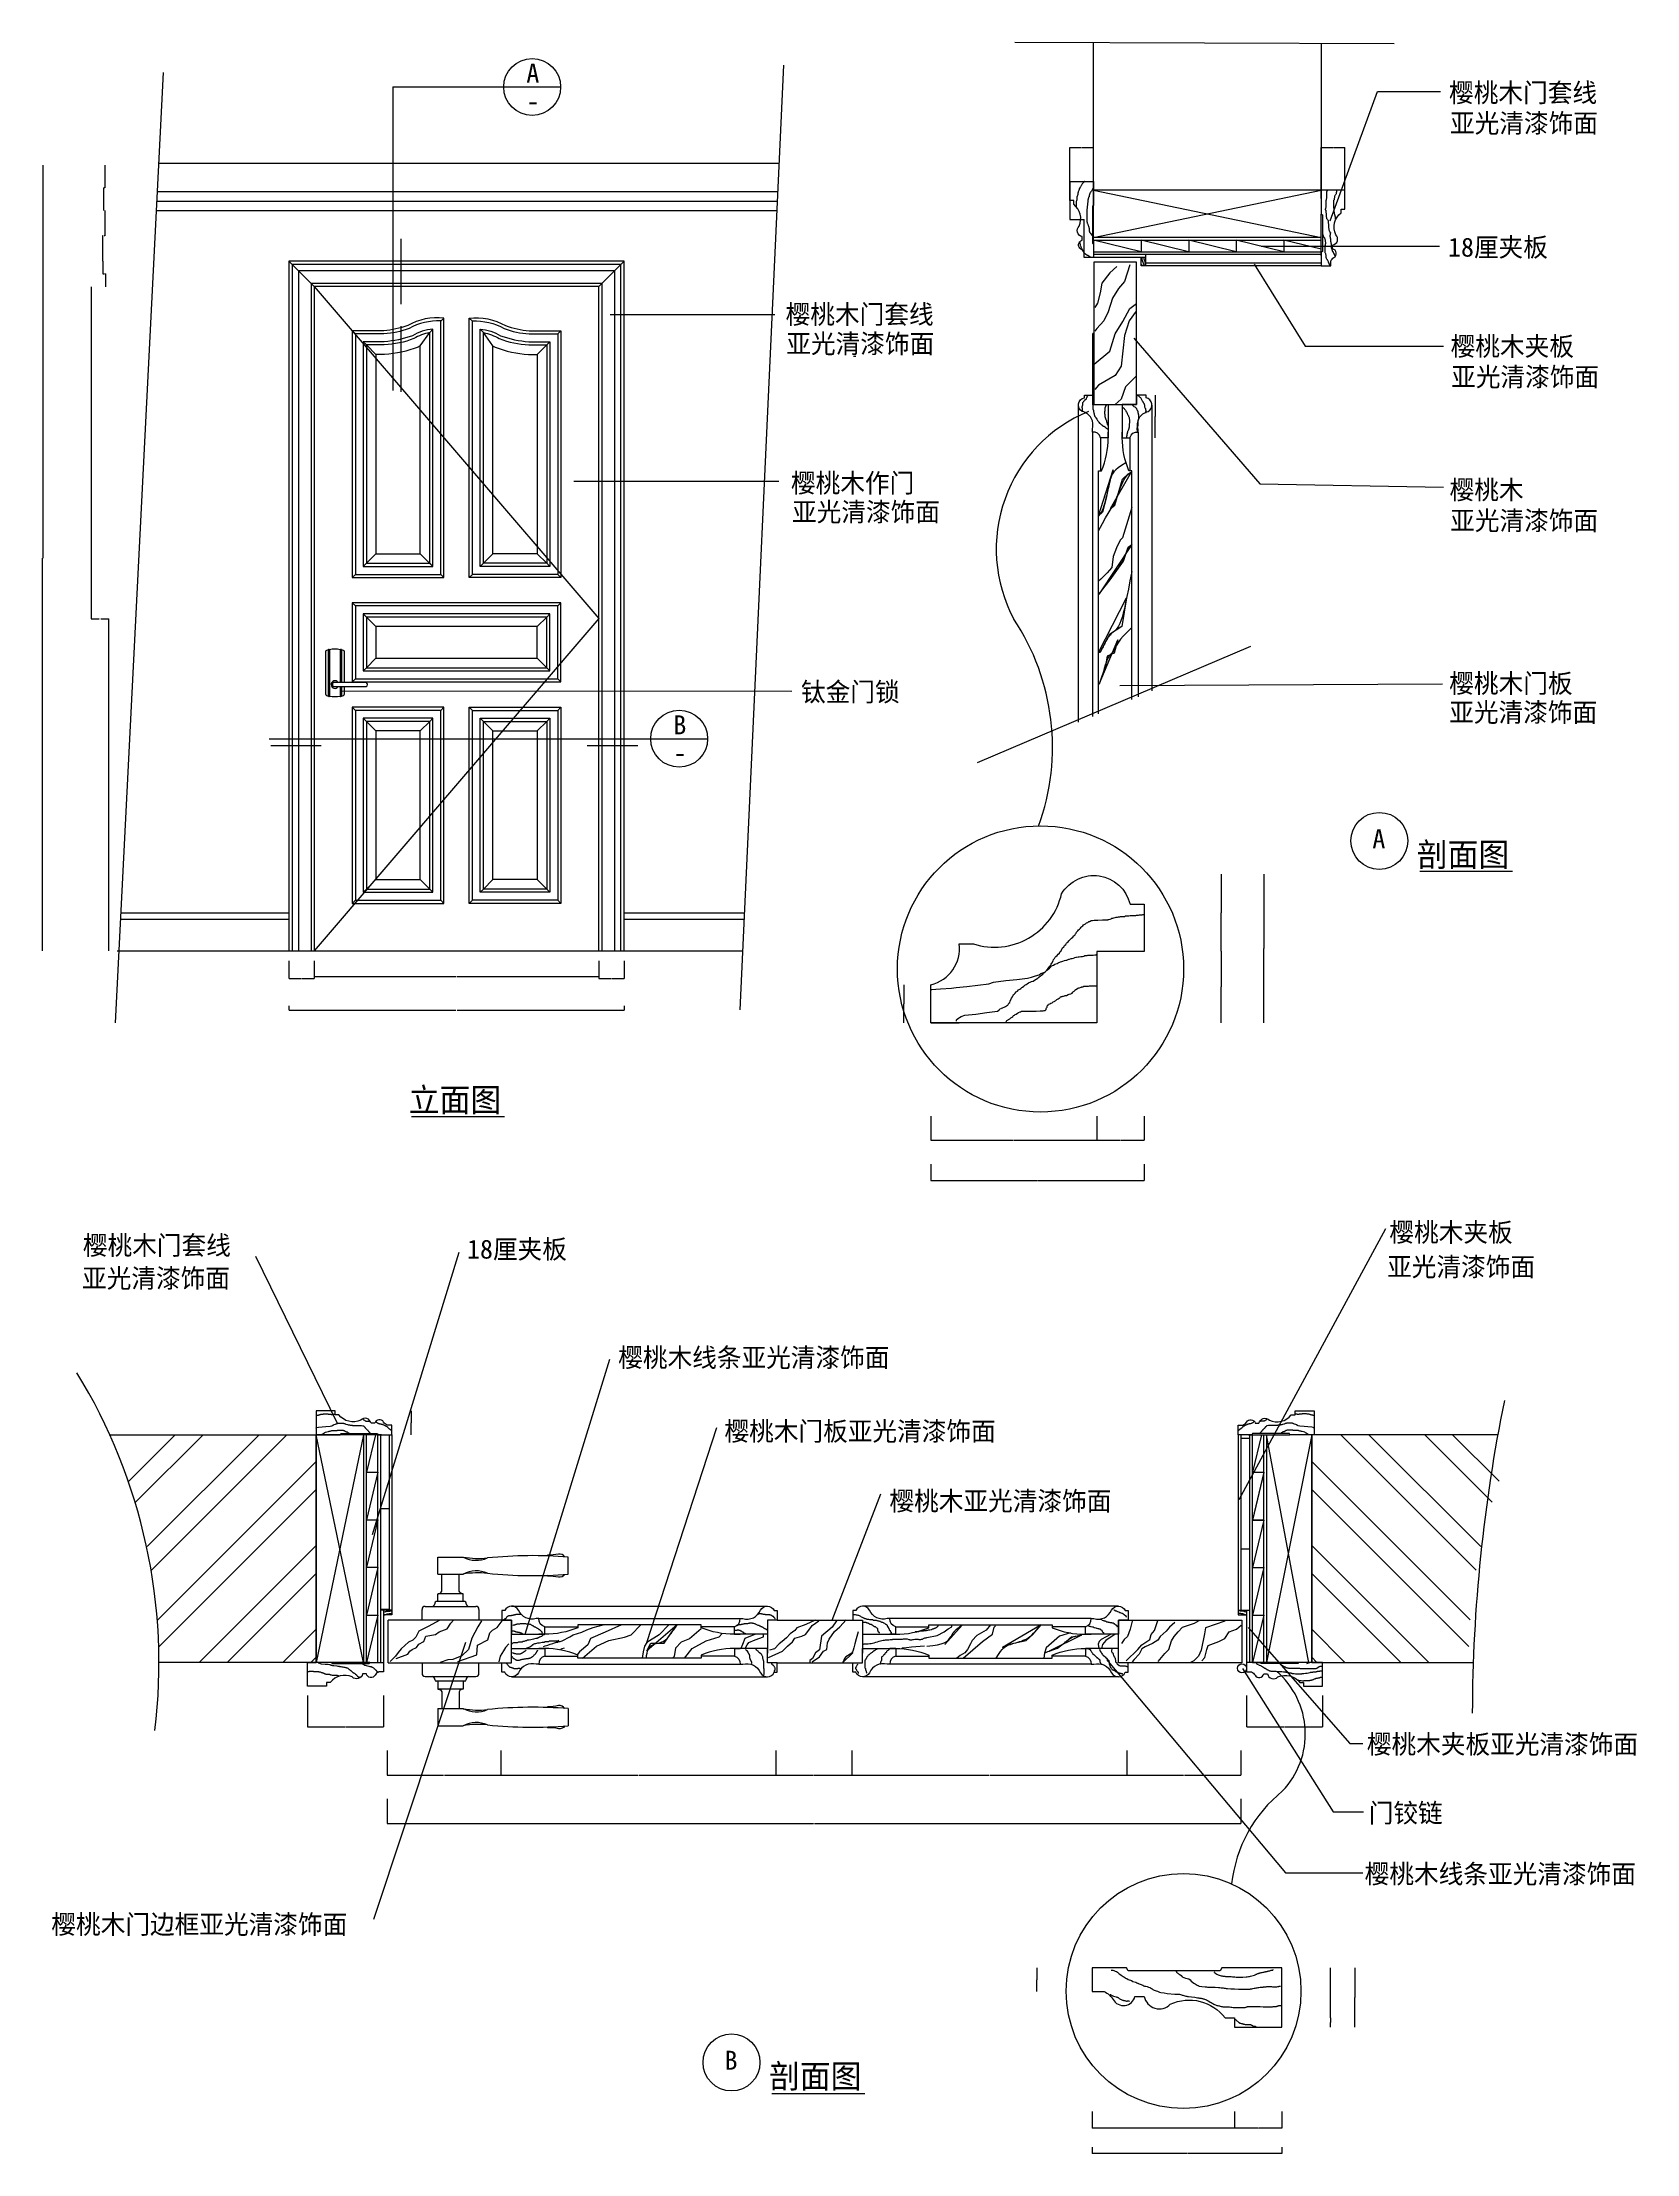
# Model space of a CAD drawing. Header units: metres. Extents: x 284 to 5327, y 183 to 6858.
import ezdxf

# ---------------------------------------------------------------- set-up
doc = ezdxf.new("R2010")
doc.units = ezdxf.units.M
for name, color, linetype in [('2', 2, 'Continuous'), ('3', 3, 'Continuous'), ('4', 4, 'Continuous'), ('7', 7, 'Continuous'), ('BH', 3, 'Continuous'), ('DIM', 3, 'Continuous'), ('LAYER2', 3, 'Continuous'), ('TEXT', 3, 'Continuous')]:
    doc.layers.add(name, color=color, linetype=linetype)
doc.dimstyles.get("Standard").update_dxf_attribs({"dimtxt": 2.5, "dimasz": 2.5, "dimexe": 1.25, "dimexo": 0.625, "dimtad": 1, "dimcen": 2.5, "dimazin": 3, "dimtfac": 1, "dimtmove": 0, "dimatfit": 3})

# ---------------------------------------------------------------- blocks, each defined once
blk = doc.blocks.new('*D1')
for p, q in [((286.18, 6469.57), (286.18, 5227.86)), ((286.43, 5227.86), (284.73, 5227.86)), ((284.98, 3986.15), (284.98, 5227.86))]:
    blk.add_line(p, q)
at = {"layer": 'Defpoints'}
for p in [(286.18, 6469.57), (286.18, 5227.86), (284.98, 3986.15)]:
    blk.add_point(p, dxfattribs=at)
at = {"layer": 'TEXT', "insert": (285.58, 5226.735), "char_height": 1, "attachment_point": 5}
blk.add_mtext('2480', dxfattribs=at)
blk = doc.blocks.new('*D2')
for p, q in [((439.12, 6085.62), (439.12, 5035.88)), ((439.37, 5035.88), (464.655, 5035.88)), ((469.655, 5035.88), (494.94, 5035.88)), ((495.19, 3986.15), (495.19, 5035.88))]:
    blk.add_line(p, q)
at = {"layer": 'Defpoints'}
for p in [(439.12, 6085.62), (439.12, 5035.88), (495.19, 3986.15)]:
    blk.add_point(p, dxfattribs=at)
at = {"layer": 'TEXT', "insert": (467.155, 5035.88), "char_height": 1, "attachment_point": 5}
blk.add_mtext('56,07', dxfattribs=at)
blk = doc.blocks.new('*D3')
for p, q in [((4012.72, 4228.14), (4012.72, 4106.35)), ((4012.47, 4106.35), (4012.22, 4106.35)), ((4012.72, 3984.55), (4012.72, 4106.35)), ((4012.72, 4106.35), (4012.72, 4106.35)), ((4012.97, 4106.35), (4013.22, 4106.35))]:
    blk.add_line(p, q)
at = {"layer": 'Defpoints'}
for p in [(4012.72, 4228.14), (4012.72, 4106.35), (4012.72, 3984.55)]:
    blk.add_point(p, dxfattribs=at)
at = {"layer": 'DIM', "insert": (4012.72, 4107.475), "char_height": 1, "attachment_point": 5}
blk.add_mtext('15', dxfattribs=at)
blk = doc.blocks.new('*D4')
for p, q in [((4147.3, 4228.14), (4147.3, 3993.55)), ((4147.05, 3993.55), (4146.8, 3993.55)), ((4147.3, 3758.96), (4147.3, 3993.55)), ((4147.3, 3993.55), (4147.3, 3993.55)), ((4147.55, 3993.55), (4147.8, 3993.55))]:
    blk.add_line(p, q)
at = {"layer": 'Defpoints'}
for p in [(4147.3, 4228.14), (4147.3, 3993.55), (4147.3, 3758.96)]:
    blk.add_point(p, dxfattribs=at)
at = {"layer": 'DIM', "insert": (4147.3, 3994.675), "char_height": 1, "attachment_point": 5}
blk.add_mtext('30', dxfattribs=at)
blk = doc.blocks.new('*D5')
for p, q in [((1064.46, 3812.23), (1064.46, 3798.68)), ((2124.46, 3812.23), (2124.46, 3798.68)), ((1064.71, 3798.68), (1592.46, 3798.68)), ((1596.46, 3798.68), (2124.21, 3798.68))]:
    blk.add_line(p, q)
at = {"layer": 'Defpoints'}
for p in [(1064.46, 3812.23), (2124.46, 3812.23), (1064.46, 3798.68)]:
    blk.add_point(p, dxfattribs=at)
at = {"layer": 'TEXT', "insert": (1594.46, 3798.68), "char_height": 1, "attachment_point": 5}
blk.add_mtext('1060', dxfattribs=at)
blk = doc.blocks.new('*D6')
for p, q in [((1144.46, 3954.81), (1144.46, 3904.88)), ((2044.46, 3954.81), (2044.46, 3904.88)), ((1144.71, 3904.88), (1592.96, 3904.88)), ((1595.96, 3904.88), (2044.21, 3904.88))]:
    blk.add_line(p, q)
at = {"layer": 'Defpoints'}
for p in [(1144.46, 3954.81), (2044.46, 3954.81), (1144.46, 3904.88)]:
    blk.add_point(p, dxfattribs=at)
at = {"layer": 'DIM', "insert": (1594.46, 3904.88), "char_height": 1, "attachment_point": 5}
blk.add_mtext('900', dxfattribs=at)
blk = doc.blocks.new('*D7')
for p, q in [((1734.59, 1457.74), (1734.59, 1380.39)), ((2604.59, 1457.74), (2604.59, 1380.39)), ((1734.84, 1380.39), (2168.09, 1380.39)), ((2171.09, 1380.39), (2604.34, 1380.39))]:
    blk.add_line(p, q)
at = {"layer": 'Defpoints'}
for p in [(1734.59, 1457.74), (2604.59, 1457.74), (1734.59, 1380.39)]:
    blk.add_point(p, dxfattribs=at)
at = {"layer": 'DIM', "insert": (2169.59, 1380.39), "char_height": 1, "attachment_point": 5}
blk.add_mtext('290', dxfattribs=at)
blk = doc.blocks.new('*D8')
for p, q in [((1374.59, 1305.39), (1374.59, 1227.32)), ((4074.59, 1305.39), (4074.59, 1227.32)), ((1374.84, 1227.32), (2723.09, 1227.32)), ((2726.09, 1227.32), (4074.34, 1227.32))]:
    blk.add_line(p, q)
at = {"layer": 'Defpoints'}
for p in [(1374.59, 1305.39), (4074.59, 1305.39), (1374.59, 1227.32)]:
    blk.add_point(p, dxfattribs=at)
at = {"layer": 'DIM', "insert": (2724.59, 1227.32), "char_height": 1, "attachment_point": 5}
blk.add_mtext('900', dxfattribs=at)
blk = doc.blocks.new('*D9')
for p, q in [((1374.59, 1457.74), (1374.59, 1380.39)), ((1734.59, 1457.74), (1734.59, 1380.39)), ((1374.84, 1380.39), (1553.09, 1380.39)), ((1556.09, 1380.39), (1734.34, 1380.39))]:
    blk.add_line(p, q)
at = {"layer": 'Defpoints'}
for p in [(1374.59, 1457.74), (1734.59, 1457.74), (1374.59, 1380.39)]:
    blk.add_point(p, dxfattribs=at)
at = {"layer": 'DIM', "insert": (1554.59, 1380.39), "char_height": 1, "attachment_point": 5}
blk.add_mtext('120', dxfattribs=at)
blk = doc.blocks.new('*D10')
for p, q in [((1123.14, 1631.59), (1123.14, 1532.74)), ((1363.14, 1631.59), (1363.14, 1532.74)), ((1123.39, 1532.74), (1242.14, 1532.74)), ((1244.14, 1532.74), (1362.89, 1532.74))]:
    blk.add_line(p, q)
at = {"layer": 'Defpoints'}
for p in [(1123.14, 1631.59), (1363.14, 1631.59), (1123.14, 1532.74)]:
    blk.add_point(p, dxfattribs=at)
at = {"layer": 'DIM', "insert": (1243.14, 1532.74), "char_height": 1, "attachment_point": 5}
blk.add_mtext('80', dxfattribs=at)
blk = doc.blocks.new('*D11')
for p, q in [((1450.79, 2493.95), (1450.54, 2493.95)), ((1451.04, 2531.45), (1451.04, 2493.95)), ((1451.04, 2456.45), (1451.04, 2493.95)), ((1451.04, 2493.95), (1451.04, 2493.95)), ((1451.29, 2493.95), (1451.54, 2493.95))]:
    blk.add_line(p, q)
at = {"layer": 'Defpoints'}
for p in [(1451.04, 2531.45), (1451.04, 2493.95), (1451.04, 2456.45)]:
    blk.add_point(p, dxfattribs=at)
at = {"layer": 'DIM', "insert": (1451.04, 2495.075), "char_height": 1, "attachment_point": 5}
blk.add_mtext('25', dxfattribs=at)
blk = doc.blocks.new('*D12')
for p, q in [((1064.46, 3954.81), (1064.46, 3898.88)), ((1144.46, 3954.81), (1144.46, 3898.88)), ((1064.71, 3898.88), (1103.46, 3898.88)), ((1105.46, 3898.88), (1144.21, 3898.88))]:
    blk.add_line(p, q)
at = {"layer": 'Defpoints'}
for p in [(1064.46, 3954.81), (1144.46, 3954.81), (1064.46, 3898.88)]:
    blk.add_point(p, dxfattribs=at)
at = {"layer": 'DIM', "insert": (1104.46, 3898.88), "char_height": 1, "attachment_point": 5}
blk.add_mtext('80', dxfattribs=at)
blk = doc.blocks.new('*D13')
for p, q in [((3429.74, 770.8), (3429.74, 733.3)), ((3429.49, 733.3), (3429.24, 733.3)), ((3429.74, 695.8), (3429.74, 733.3)), ((3429.74, 733.3), (3429.74, 733.3)), ((3429.99, 733.3), (3430.24, 733.3))]:
    blk.add_line(p, q)
at = {"layer": 'Defpoints'}
for p in [(3429.74, 770.8), (3429.74, 733.3), (3429.74, 695.8)]:
    blk.add_point(p, dxfattribs=at)
at = {"layer": 'DIM', "insert": (3429.74, 734.425), "char_height": 1, "attachment_point": 5}
blk.add_mtext('10', dxfattribs=at)
blk = doc.blocks.new('*D14')
for p, q in [((4435.64, 770.8), (4435.64, 677.05)), ((4435.39, 677.05), (4435.14, 677.05)), ((4435.64, 583.3), (4435.64, 677.05)), ((4435.64, 677.05), (4435.64, 677.05)), ((4435.89, 677.05), (4436.14, 677.05))]:
    blk.add_line(p, q)
at = {"layer": 'Defpoints'}
for p in [(4435.64, 770.8), (4435.64, 677.05), (4435.64, 583.3)]:
    blk.add_point(p, dxfattribs=at)
at = {"layer": 'DIM', "insert": (4435.64, 678.175), "char_height": 1, "attachment_point": 5}
blk.add_mtext('25', dxfattribs=at)
blk = doc.blocks.new('*D15')
for p, q in [((4357.83, 613.3), (4357.83, 598.3)), ((4357.58, 598.3), (4357.33, 598.3)), ((4357.83, 583.3), (4357.83, 598.3)), ((4357.83, 598.3), (4357.83, 598.3)), ((4358.08, 598.3), (4358.33, 598.3))]:
    blk.add_line(p, q)
at = {"layer": 'Defpoints'}
for p in [(4357.83, 613.3), (4357.83, 598.3), (4357.83, 583.3)]:
    blk.add_point(p, dxfattribs=at)
at = {"layer": 'DIM', "insert": (4357.83, 599.425), "char_height": 1, "attachment_point": 5}
blk.add_mtext('4', dxfattribs=at)
blk = doc.blocks.new('*D16')
for p, q in [((4357.09, 770.8), (4357.09, 692.05)), ((4356.84, 692.05), (4356.59, 692.05)), ((4357.09, 692.05), (4357.83, 692.05)), ((4357.83, 613.3), (4357.83, 692.05)), ((4358.08, 692.05), (4358.33, 692.05))]:
    blk.add_line(p, q)
at = {"layer": 'Defpoints'}
for p in [(4357.09, 770.8), (4357.09, 692.05), (4357.83, 613.3)]:
    blk.add_point(p, dxfattribs=at)
at = {"layer": 'DIM', "insert": (4357.46, 693.175), "char_height": 1, "attachment_point": 5}
blk.add_mtext('21', dxfattribs=at)
blk = doc.blocks.new('*D17')
for p, q in [((3714.59, 1457.74), (3714.59, 1380.39)), ((4074.59, 1457.74), (4074.59, 1380.39)), ((3714.84, 1380.39), (3893.09, 1380.39)), ((3896.09, 1380.39), (4074.34, 1380.39))]:
    blk.add_line(p, q)
at = {"layer": 'Defpoints'}
for p in [(3714.59, 1457.74), (4074.59, 1457.74), (3714.59, 1380.39)]:
    blk.add_point(p, dxfattribs=at)
at = {"layer": 'DIM', "insert": (3894.59, 1380.39), "char_height": 1, "attachment_point": 5}
blk.add_mtext('120', dxfattribs=at)
blk = doc.blocks.new('*D18')
for p, q in [((2844.59, 1457.74), (2844.59, 1380.39)), ((3714.59, 1457.74), (3714.59, 1380.39)), ((2844.84, 1380.39), (3278.09, 1380.39)), ((3281.09, 1380.39), (3714.34, 1380.39))]:
    blk.add_line(p, q)
at = {"layer": 'Defpoints'}
for p in [(2844.59, 1457.74), (3714.59, 1457.74), (2844.59, 1380.39)]:
    blk.add_point(p, dxfattribs=at)
at = {"layer": 'DIM', "insert": (3279.59, 1380.39), "char_height": 1, "attachment_point": 5}
blk.add_mtext('290', dxfattribs=at)
blk = doc.blocks.new('*D19')
for p, q in [((2604.59, 1457.74), (2604.59, 1380.39)), ((2844.59, 1457.74), (2844.59, 1380.39)), ((2604.84, 1380.39), (2723.59, 1380.39)), ((2725.59, 1380.39), (2844.34, 1380.39))]:
    blk.add_line(p, q)
at = {"layer": 'Defpoints'}
for p in [(2604.59, 1457.74), (2844.59, 1457.74), (2604.59, 1380.39)]:
    blk.add_point(p, dxfattribs=at)
at = {"layer": 'DIM', "insert": (2724.59, 1380.39), "char_height": 1, "attachment_point": 5}
blk.add_mtext('80', dxfattribs=at)
blk = doc.blocks.new('*D20')
for p, q in [((3009.03, 3879), (3009.03, 3818.98)), ((3008.78, 3818.98), (3008.53, 3818.98)), ((3009.03, 3758.96), (3009.03, 3818.98)), ((3009.03, 3818.98), (3009.03, 3818.98)), ((3009.28, 3818.98), (3009.53, 3818.98))]:
    blk.add_line(p, q)
at = {"layer": 'Defpoints'}
for p in [(3009.03, 3879), (3009.03, 3818.98), (3009.03, 3758.96)]:
    blk.add_point(p, dxfattribs=at)
at = {"layer": 'DIM', "insert": (3009.03, 3820.105), "char_height": 1, "attachment_point": 5}
blk.add_mtext('8', dxfattribs=at)
blk = doc.blocks.new('*D21')
for p, q in [((2044.46, 3954.81), (2044.46, 3898.88)), ((2124.46, 3954.81), (2124.46, 3898.88)), ((2044.71, 3898.88), (2083.46, 3898.88)), ((2085.46, 3898.88), (2124.21, 3898.88))]:
    blk.add_line(p, q)
at = {"layer": 'Defpoints'}
for p in [(2044.46, 3954.81), (2124.46, 3954.81), (2044.46, 3898.88)]:
    blk.add_point(p, dxfattribs=at)
at = {"layer": 'DIM', "insert": (2084.46, 3898.88), "char_height": 1, "attachment_point": 5}
blk.add_mtext('80', dxfattribs=at)
blk = doc.blocks.new('*D22')
for p, q in [((3619.29, 3463), (3619.29, 3387.08)), ((3769.29, 3463), (3769.29, 3387.08)), ((3619.54, 3387.08), (3693.29, 3387.08)), ((3695.29, 3387.08), (3769.04, 3387.08))]:
    blk.add_line(p, q)
at = {"layer": 'Defpoints'}
for p in [(3619.29, 3463), (3769.29, 3463), (3619.29, 3387.08)]:
    blk.add_point(p, dxfattribs=at)
at = {"layer": 'DIM', "insert": (3694.29, 3387.08), "char_height": 1, "attachment_point": 5}
blk.add_mtext('10', dxfattribs=at)
blk = doc.blocks.new('*D23')
for p, q in [((3094.29, 3463), (3094.29, 3387.08)), ((3619.29, 3463), (3619.29, 3387.08)), ((3094.54, 3387.08), (3355.79, 3387.08)), ((3357.79, 3387.08), (3619.04, 3387.08))]:
    blk.add_line(p, q)
at = {"layer": 'Defpoints'}
for p in [(3094.29, 3463), (3619.29, 3463), (3094.29, 3387.08)]:
    blk.add_point(p, dxfattribs=at)
at = {"layer": 'DIM', "insert": (3356.79, 3387.08), "char_height": 1, "attachment_point": 5}
blk.add_mtext('35', dxfattribs=at)
blk = doc.blocks.new('*D24')
for p, q in [((3094.29, 3312.08), (3094.29, 3260.18)), ((3769.29, 3312.08), (3769.29, 3260.18)), ((3094.54, 3260.18), (3430.79, 3260.18)), ((3432.79, 3260.18), (3769.04, 3260.18))]:
    blk.add_line(p, q)
at = {"layer": 'Defpoints'}
for p in [(3094.29, 3312.08), (3769.29, 3312.08), (3094.29, 3260.18)]:
    blk.add_point(p, dxfattribs=at)
at = {"layer": 'DIM', "insert": (3431.79, 3260.18), "char_height": 1, "attachment_point": 5}
blk.add_mtext('45', dxfattribs=at)
blk = doc.blocks.new('*D25')
for p, q in [((4093.14, 1631.59), (4093.14, 1532.74)), ((4333.14, 1631.59), (4333.14, 1532.74)), ((4093.39, 1532.74), (4212.14, 1532.74)), ((4214.14, 1532.74), (4332.89, 1532.74))]:
    blk.add_line(p, q)
at = {"layer": 'Defpoints'}
for p in [(4093.14, 1631.59), (4333.14, 1631.59), (4093.14, 1532.74)]:
    blk.add_point(p, dxfattribs=at)
at = {"layer": 'DIM', "insert": (4213.14, 1532.74), "char_height": 1, "attachment_point": 5}
blk.add_mtext('80', dxfattribs=at)
blk = doc.blocks.new('*D26')
for p, q in [((4012.72, 3984.55), (4012.72, 3871.76)), ((4012.47, 3871.76), (4012.22, 3871.76)), ((4012.72, 3758.96), (4012.72, 3871.76)), ((4012.72, 3871.76), (4012.72, 3871.76)), ((4012.97, 3871.76), (4013.22, 3871.76))]:
    blk.add_line(p, q)
at = {"layer": 'Defpoints'}
for p in [(4012.72, 3984.55), (4012.72, 3871.76), (4012.72, 3758.96)]:
    blk.add_point(p, dxfattribs=at)
at = {"layer": 'DIM', "insert": (4012.72, 3872.885), "char_height": 1, "attachment_point": 5}
blk.add_mtext('15', dxfattribs=at)
blk = doc.blocks.new('*D27')
for p, q in [((482.35, 6469.57), (482.35, 6397.86)), ((482.6, 6397.86), (478.77, 6397.86)), ((479.02, 6326.15), (479.02, 6397.86))]:
    blk.add_line(p, q)
at = {"layer": 'Defpoints'}
for p in [(482.35, 6469.57), (482.35, 6397.86), (479.02, 6326.15)]:
    blk.add_point(p, dxfattribs=at)
at = {"layer": 'DIM', "insert": (480.685, 6396.735), "char_height": 1, "attachment_point": 5}
blk.add_mtext('150', dxfattribs=at)
blk = doc.blocks.new('*D28')
for p, q in [((475.3, 6166.15), (475.3, 6125.88)), ((475.55, 6125.88), (479.17, 6125.88)), ((481.17, 6125.88), (484.79, 6125.88)), ((485.04, 6085.62), (485.04, 6125.88))]:
    blk.add_line(p, q)
at = {"layer": 'Defpoints'}
for p in [(475.3, 6166.15), (475.3, 6125.88), (485.04, 6085.62)]:
    blk.add_point(p, dxfattribs=at)
at = {"layer": 'DIM', "insert": (480.17, 6125.88), "char_height": 1, "attachment_point": 5}
blk.add_mtext('80', dxfattribs=at)
blk = doc.blocks.new('*D29')
for p, q in [((482.15, 6326.15), (482.15, 6246.15)), ((477.225, 6246.15), (475.05, 6246.15)), ((475.3, 6166.15), (475.3, 6246.15)), ((482.4, 6246.15), (480.225, 6246.15))]:
    blk.add_line(p, q)
at = {"layer": 'Defpoints'}
for p in [(482.15, 6326.15), (482.15, 6246.15), (475.3, 6166.15)]:
    blk.add_point(p, dxfattribs=at)
at = {"layer": 'DIM', "insert": (478.725, 6246.15), "char_height": 1, "attachment_point": 5}
blk.add_mtext('150', dxfattribs=at)
blk = doc.blocks.new('*D30')
for p, q in [((3803.74, 5742.82), (3803.74, 5675.44)), ((3803.49, 5675.44), (3803.24, 5675.44)), ((3803.74, 5608.05), (3803.74, 5675.44)), ((3803.74, 5675.44), (3803.74, 5675.44)), ((3803.99, 5675.44), (3804.24, 5675.44))]:
    blk.add_line(p, q)
at = {"layer": 'Defpoints'}
for p in [(3803.74, 5742.82), (3803.74, 5675.44), (3803.74, 5608.05)]:
    blk.add_point(p, dxfattribs=at)
at = {"layer": 'DIM', "insert": (3803.74, 5676.565), "char_height": 1, "attachment_point": 5}
blk.add_mtext('45', dxfattribs=at)
blk = doc.blocks.new('*D31')
for p, q in [((3534.06, 6418.15), (3534.06, 6525.59)), ((3534.31, 6525.59), (3570.56, 6525.59)), ((3572.56, 6525.59), (3608.81, 6525.59)), ((3609.06, 6418.15), (3609.06, 6525.59))]:
    blk.add_line(p, q)
at = {"layer": 'Defpoints'}
for p in [(3534.06, 6525.59), (3534.06, 6418.15), (3609.06, 6418.15)]:
    blk.add_point(p, dxfattribs=at)
at = {"layer": 'DIM', "insert": (3571.56, 6525.59), "char_height": 1, "attachment_point": 5}
blk.add_mtext('25', dxfattribs=at)
blk = doc.blocks.new('*D32')
for p, q in [((3609.95, 6163.15), (3609.95, 5937.76)), ((3610.2, 5937.76), (3606.4, 5937.76)), ((3606.65, 5712.36), (3606.65, 5937.76))]:
    blk.add_line(p, q)
at = {"layer": 'Defpoints'}
for p in [(3609.95, 6163.15), (3609.95, 5937.76), (3606.65, 5712.36)]:
    blk.add_point(p, dxfattribs=at)
at = {"layer": 'DIM', "insert": (3608.3, 5936.635), "char_height": 1, "attachment_point": 5}
blk.add_mtext('140', dxfattribs=at)
blk = doc.blocks.new('*D33')
for p, q in [((3534.06, 6418.15), (3534.06, 6298.15)), ((3534.31, 6298.15), (3555.56, 6298.15)), ((3557.56, 6298.15), (3578.81, 6298.15)), ((3579.06, 6178.15), (3579.06, 6298.15))]:
    blk.add_line(p, q)
at = {"layer": 'Defpoints'}
for p in [(3534.06, 6418.15), (3534.06, 6298.15), (3579.06, 6178.15)]:
    blk.add_point(p, dxfattribs=at)
at = {"layer": 'DIM', "insert": (3556.56, 6298.15), "char_height": 1, "attachment_point": 5}
blk.add_mtext('80', dxfattribs=at)
blk = doc.blocks.new('*D34')
for p, q in [((4329.06, 6364.15), (4329.06, 6525.26)), ((4329.31, 6525.26), (4365.56, 6525.26)), ((4367.56, 6525.26), (4403.81, 6525.26)), ((4404.06, 6364.15), (4404.06, 6525.26))]:
    blk.add_line(p, q)
at = {"layer": 'Defpoints'}
for p in [(4329.06, 6525.26), (4329.06, 6364.15), (4404.06, 6364.15)]:
    blk.add_point(p, dxfattribs=at)
at = {"layer": 'DIM', "insert": (4366.56, 6525.26), "char_height": 1, "attachment_point": 5}
blk.add_mtext('25', dxfattribs=at)
blk = doc.blocks.new('*D35')
for p, q in [((3604.65, 204.71), (3604.65, 183.97)), ((4204.65, 204.71), (4204.65, 183.97)), ((3903.65, 183.97), (3604.4, 183.97)), ((4204.9, 183.97), (3905.65, 183.97))]:
    blk.add_line(p, q)
at = {"layer": 'Defpoints'}
for p in [(3604.65, 204.71), (4204.65, 204.71), (4204.65, 183.97)]:
    blk.add_point(p, dxfattribs=at)
at = {"layer": 'DIM', "insert": (3904.65, 183.97), "char_height": 1, "attachment_point": 5}
blk.add_mtext('80', dxfattribs=at)
blk = doc.blocks.new('*D36')
for p, q in [((3604.65, 317.28), (3604.65, 264.71)), ((4054.65, 317.28), (4054.65, 264.71)), ((3828.65, 264.71), (3604.4, 264.71)), ((4054.9, 264.71), (3830.65, 264.71))]:
    blk.add_line(p, q)
at = {"layer": 'Defpoints'}
for p in [(3604.65, 317.28), (4054.65, 317.28), (4054.65, 264.71)]:
    blk.add_point(p, dxfattribs=at)
at = {"layer": 'DIM', "insert": (3829.65, 264.71), "char_height": 1, "attachment_point": 5}
blk.add_mtext('60', dxfattribs=at)
blk = doc.blocks.new('*D37')
for p, q in [((4054.65, 317.28), (4054.65, 264.71)), ((4204.65, 317.28), (4204.65, 264.71)), ((4128.65, 264.71), (4054.4, 264.71)), ((4204.9, 264.71), (4130.65, 264.71))]:
    blk.add_line(p, q)
at = {"layer": 'Defpoints'}
for p in [(4054.65, 317.28), (4204.65, 317.28), (4204.65, 264.71)]:
    blk.add_point(p, dxfattribs=at)
at = {"layer": 'DIM', "insert": (4129.65, 264.71), "char_height": 1, "attachment_point": 5}
blk.add_mtext('20', dxfattribs=at)

msp = doc.modelspace()

# ---------------------------------------------------------------- hatches: boundary and pattern name
at = {"layer": '3'}
h = msp.add_hatch(dxfattribs=at)
h.set_pattern_fill('AR-CONC', scale=30)
h.paths.add_polyline_path([(3609.06, 6857.48), (3609.06, 6391.15), (4329.06, 6391.15), (4329.06, 6854.94)])
h = msp.add_hatch(dxfattribs=at)
h.set_pattern_fill('DOLMIT', scale=55)
h.paths.add_polyline_path([(4329.06, 6187.15), (3774.25, 6187.15), (3774.25, 6160.15), (4329.06, 6160.15), (4329.06, 6167.37)])
h = msp.add_hatch(dxfattribs=at)
h.set_pattern_fill('DOLMIT', scale=50)
h.paths.add_polyline_path([(1354.14, 1901.71), (1381.14, 1901.71), (1381.14, 2456.45), (1354.14, 2456.45)])
h = msp.add_hatch(dxfattribs=at)
h.set_pattern_fill('DOLMIT', scale=55)
h.paths.add_polyline_path([(4075.14, 2456.45), (4102.14, 2456.45), (4102.14, 1901.71), (4075.14, 1901.71)])
at = {"layer": 'BH'}
h = msp.add_hatch(dxfattribs=at)
h.set_pattern_fill('ANSI32', scale=500)
h.paths.add_polyline_path([(3609.06, 6857.48), (3609.06, 6391.15), (4329.06, 6391.15), (4329.06, 6854.94)])

# ---------------------------------------------------------------- linework, layer by layer
at = {"layer": '2'}
for p, q in [((521.11, 3986.15), (2498.6, 3986.15)), ((498.79, 2456.45), (1150.14, 2456.45)), ((1150.14, 2456.45), (1150.14, 1736.45)), ((4887.68, 2456.45), (4299.05, 2456.45)), ((4299.05, 2456.45), (4299.05, 1736.45)), ((1150.14, 1736.45), (654.31, 1736.45)), ((4299.05, 1736.45), (4809.72, 1736.45))]:
    msp.add_line(p, q, dxfattribs=at)
msp.add_lwpolyline([(4329.06, 6854.12), (4329.06, 6391.15), (3609.06, 6391.15), (3609.06, 6858.36)], dxfattribs=at)
at = {"layer": '3'}
for p, q in [((2628.74, 6785.85), (2489.92, 3799.37)), ((3571.46, 6409), (3570.44, 6406.95)), ((3572.49, 6410.54), (3571.46, 6409)), ((3574.03, 6412.08), (3572.49, 6410.54)), ((3575.57, 6413.62), (3574.03, 6412.08)), ((3577.62, 6415.16), (3575.57, 6413.62)), ((3579.16, 6416.69), (3577.62, 6415.16)), ((3580.7, 6417.72), (3579.16, 6416.69)), ((3581.22, 6417.72), (3580.7, 6417.72)), ((3581.73, 6417.21), (3581.22, 6417.72)), ((3554.01, 6353.59), (3553.49, 6353.07)), ((3553.49, 6353.07), (3553.49, 6344.35)), ((3553.49, 6344.35), (3554.01, 6343.84)), ((3555.03, 6356.66), (3554.01, 6354.61)), ((3554.01, 6354.61), (3554.01, 6353.59)), ((3554.01, 6343.84), (3554.01, 6337.68)), ((3555.55, 6358.72), (3555.03, 6357.69)), ((3555.03, 6357.69), (3555.03, 6356.66)), ((3556.06, 6360.26), (3555.55, 6359.74)), ((3555.55, 6359.74), (3555.55, 6358.72)), ((3556.57, 6362.31), (3556.06, 6361.79)), ((3556.06, 6361.79), (3556.06, 6360.26)), ((3557.09, 6370.52), (3556.57, 6369.49)), ((3556.57, 6369.49), (3556.57, 6362.31)), ((3558.11, 6373.6), (3557.09, 6371.54)), ((3557.09, 6371.54), (3557.09, 6370.52)), ((3558.63, 6375.13), (3558.11, 6374.62)), ((3558.11, 6374.62), (3558.11, 6373.6)), ((3559.14, 6376.16), (3558.63, 6375.13)), ((3559.65, 6376.67), (3559.14, 6376.16)), ((3560.17, 6383.34), (3559.65, 6382.32)), ((3559.65, 6382.32), (3559.65, 6376.67)), ((3562.22, 6389.5), (3560.17, 6385.4)), ((3560.17, 6385.4), (3560.17, 6383.34)), ((3562.73, 6391.04), (3562.22, 6390.53)), ((3562.22, 6390.53), (3562.22, 6389.5)), ((3563.25, 6392.07), (3562.73, 6391.04)), ((3563.76, 6394.12), (3563.25, 6393.09)), ((3563.25, 6393.09), (3563.25, 6392.07)), ((3565.3, 6398.22), (3563.76, 6395.15)), ((3563.76, 6395.15), (3563.76, 6394.12)), ((3566.33, 6399.25), (3565.3, 6398.22)), ((3566.84, 6400.28), (3566.33, 6399.25)), ((3567.87, 6401.3), (3566.84, 6400.28)), ((3568.9, 6402.84), (3567.87, 6401.3)), ((3569.92, 6404.89), (3568.9, 6402.84)), ((3570.44, 6406.95), (3569.92, 6404.89)), ((3589.43, 6344.35), (3588.92, 6339.22)), ((3589.95, 6349.48), (3589.43, 6344.35)), ((3590.46, 6351.53), (3589.95, 6349.48)), ((3590.97, 6353.07), (3590.46, 6351.53)), ((3591.49, 6361.28), (3590.97, 6359.74)), ((3590.97, 6359.74), (3590.97, 6353.07)), ((3592, 6364.36), (3591.49, 6362.82)), ((3591.49, 6362.82), (3591.49, 6361.28)), ((3592.51, 6365.9), (3592, 6364.36)), ((3593.03, 6367.44), (3592.51, 6365.9)), ((3594.05, 6369.49), (3593.03, 6367.44)), ((3594.57, 6370), (3594.05, 6369.49)), ((3595.08, 6373.08), (3594.57, 6372.06)), ((3594.57, 6372.06), (3594.57, 6370)), ((3595.6, 6376.16), (3595.08, 6374.62)), ((3595.08, 6374.62), (3595.08, 6373.08)), ((3596.62, 6377.7), (3595.6, 6376.16)), ((3597.14, 6379.24), (3596.62, 6377.7)), ((3597.65, 6380.78), (3597.14, 6379.24)), ((3598.68, 6381.81), (3597.65, 6380.78)), ((3599.7, 6383.86), (3598.68, 6381.81)), ((3600.73, 6384.88), (3599.7, 6383.86)), ((3601.76, 6386.42), (3600.73, 6384.88)), ((3602.78, 6387.96), (3601.76, 6386.42)), ((3603.81, 6389.5), (3602.78, 6387.96)), ((3604.32, 6391.55), (3603.81, 6389.5)), ((3605.35, 6393.61), (3604.32, 6391.55)), ((3605.86, 6394.63), (3605.35, 6393.61)), ((3605.86, 6395.66), (3605.86, 6394.63)), ((3609.06, 6391.15), (4329.06, 6241.15)), ((3609.06, 6241.15), (4329.06, 6391.15)), ((4343.63, 6347.38), (4343.06, 6341.65)), ((4343.06, 6341.65), (4343.06, 6335.91)), ((4344.2, 6359.42), (4343.63, 6358.27)), ((4343.63, 6358.27), (4343.63, 6347.38)), ((4344.78, 6362.28), (4344.2, 6360.56)), ((4344.2, 6360.56), (4344.2, 6359.42)), ((4345.35, 6364.58), (4344.78, 6362.28)), ((4345.92, 6376.04), (4345.35, 6370.31)), ((4345.35, 6370.31), (4345.35, 6364.58)), ((4346.5, 6386.93), (4345.92, 6386.36)), ((4345.92, 6386.36), (4345.92, 6376.04)), ((4347.07, 6388.08), (4346.5, 6386.93)), ((4347.65, 6388.65), (4347.07, 6388.08)), ((4348.22, 6389.8), (4347.65, 6388.65)), ((4368.3, 6357.12), (4367.72, 6355.98)), ((4367.72, 6355.98), (4367.72, 6341.65)), ((4367.72, 6341.65), (4368.3, 6339.93)), ((4369.45, 6359.99), (4368.3, 6357.7)), ((4368.3, 6357.7), (4368.3, 6357.12)), ((4370.02, 6361.71), (4369.45, 6359.99)), ((4370.59, 6366.3), (4370.02, 6364)), ((4370.02, 6364), (4370.02, 6361.71)), ((4371.17, 6372.03), (4370.59, 6370.31)), ((4370.59, 6370.31), (4370.59, 6366.3)), ((4371.74, 6373.17), (4371.17, 6372.03)), ((4372.89, 6374.89), (4371.74, 6373.17)), ((4374.03, 6376.04), (4372.89, 6374.89)), ((4375.18, 6377.19), (4374.03, 6376.04)), ((4375.76, 6378.91), (4375.18, 6377.19)), ((4376.33, 6380.63), (4375.76, 6378.91)), ((4376.9, 6384.07), (4376.33, 6382.92)), ((4376.33, 6382.92), (4376.33, 6380.63)), ((4376.9, 6388.65), (4376.9, 6384.07)), ((3587.89, 6324.85), (3587.38, 6310.49)), ((3587.38, 6310.49), (3587.38, 6299.71)), ((3587.38, 6299.71), (3587.89, 6298.17)), ((3588.92, 6339.22), (3587.89, 6324.85)), ((3587.89, 6298.17), (3587.89, 6290.99)), ((3587.89, 6290.99), (3588.41, 6289.45)), ((3588.41, 6289.45), (3588.92, 6287.91)), ((3588.92, 6287.91), (3588.92, 6286.37)), ((3588.92, 6286.37), (3589.95, 6284.83)), ((3589.95, 6284.83), (3590.46, 6283.29)), ((3590.46, 6283.29), (3590.97, 6281.75)), ((3590.97, 6281.75), (3591.49, 6280.21)), ((3591.49, 6280.21), (3592, 6278.68)), ((3592, 6278.68), (3592.51, 6277.14)), ((3592.51, 6277.14), (3593.03, 6276.11)), ((3593.03, 6276.11), (3593.54, 6275.08)), ((3593.54, 6275.08), (3593.54, 6274.57)), ((3593.54, 6274.57), (3594.05, 6274.06)), ((4342.48, 6331.33), (4341.91, 6330.18)), ((4341.91, 6330.18), (4341.91, 6329.03)), ((4341.91, 6329.03), (4342.48, 6328.46)), ((4343.06, 6335.91), (4342.48, 6333.62)), ((4342.48, 6333.62), (4342.48, 6331.33)), ((4342.48, 6328.46), (4343.06, 6327.31)), ((4343.06, 6327.31), (4343.63, 6325.59)), ((4343.63, 6325.59), (4343.63, 6319.86)), ((4343.63, 6319.86), (4344.2, 6317.57)), ((4344.2, 6317.57), (4344.2, 6311.84)), ((4344.2, 6311.84), (4344.78, 6306.1)), ((4344.78, 6306.1), (4345.35, 6303.81)), ((4345.35, 6303.81), (4345.92, 6301.52)), ((4345.92, 6301.52), (4347.07, 6300.37)), ((4347.07, 6300.37), (4347.65, 6299.22)), ((4347.65, 6299.22), (4348.22, 6298.65)), ((4348.22, 6298.65), (4348.79, 6297.5)), ((4348.79, 6297.5), (4349.37, 6296.36)), ((4349.37, 6296.36), (4350.51, 6294.64)), ((4350.51, 6294.64), (4351.09, 6292.34)), ((4351.09, 6292.34), (4351.09, 6286.61)), ((4351.09, 6286.61), (4351.66, 6284.32)), ((4351.66, 6284.32), (4351.66, 6276.87)), ((4351.66, 6276.87), (4352.23, 6275.72)), ((4352.23, 6275.72), (4352.23, 6271.13)), ((4368.3, 6339.93), (4368.3, 6334.77)), ((4368.3, 6334.77), (4368.87, 6333.62)), ((4368.87, 6333.62), (4368.87, 6322.15)), ((4368.87, 6322.15), (4369.45, 6321.58)), ((4369.45, 6321.58), (4369.45, 6321.01)), ((4369.45, 6321.01), (4370.02, 6320.43)), ((4370.02, 6320.43), (4370.02, 6316.42)), ((4370.02, 6316.42), (4370.59, 6315.27)), ((4370.59, 6315.27), (4370.59, 6312.98)), ((4370.59, 6312.98), (4371.17, 6312.98)), ((4371.17, 6312.98), (4371.17, 6312.41)), ((4371.17, 6312.41), (4371.74, 6311.84)), ((4371.74, 6311.84), (4372.31, 6311.26)), ((4372.31, 6311.26), (4372.31, 6307.25)), ((4372.31, 6307.25), (4372.89, 6307.25)), ((4372.89, 6307.25), (4372.89, 6302.09)), ((4372.89, 6302.09), (4373.46, 6301.52)), ((4373.46, 6301.52), (4373.46, 6300.37)), ((3564.79, 6224.8), (3565.3, 6224.8)), ((3565.3, 6224.8), (3565.3, 6222.75)), ((3565.3, 6222.75), (3565.81, 6221.21)), ((3565.81, 6221.21), (3566.33, 6219.67)), ((3566.33, 6219.67), (3566.33, 6218.13)), ((3566.33, 6218.13), (3566.84, 6217.1)), ((3566.84, 6217.1), (3566.84, 6216.08)), ((3566.84, 6216.08), (3567.87, 6214.54)), ((3567.87, 6214.54), (3568.9, 6212.49)), ((3568.9, 6212.49), (3568.9, 6211.46)), ((3568.9, 6211.46), (3569.41, 6209.92)), ((3569.41, 6209.92), (3569.92, 6208.38)), ((3569.92, 6208.38), (3570.44, 6206.84)), ((3594.05, 6274.06), (3594.05, 6271.49)), ((3594.05, 6271.49), (3594.57, 6270.47)), ((3594.57, 6270.47), (3594.57, 6261.74)), ((3594.57, 6261.74), (3595.08, 6261.74)), ((3595.08, 6261.74), (3595.08, 6260.2)), ((3595.08, 6260.2), (3595.6, 6259.69)), ((3595.6, 6259.69), (3596.11, 6258.66)), ((3596.11, 6258.66), (3596.62, 6257.64)), ((3596.62, 6257.64), (3597.14, 6257.13)), ((3597.14, 6257.13), (3597.65, 6257.13)), ((3597.65, 6257.13), (3597.65, 6256.61)), ((3597.65, 6256.61), (3598.16, 6256.1)), ((3598.16, 6256.1), (3598.68, 6255.59)), ((3598.68, 6255.59), (3598.68, 6255.07)), ((3598.68, 6255.07), (3599.19, 6254.56)), ((3599.19, 6254.56), (3599.7, 6254.05)), ((3599.7, 6254.05), (3600.22, 6253.53)), ((3600.22, 6253.53), (3600.73, 6253.02)), ((3600.73, 6253.02), (3601.24, 6252.51)), ((3601.24, 6252.51), (3601.24, 6251.48)), ((3601.24, 6251.48), (3601.76, 6250.97)), ((3601.76, 6250.97), (3602.27, 6250.46)), ((3602.27, 6250.46), (3602.78, 6249.94)), ((3602.78, 6249.94), (3603.3, 6249.94)), ((3603.3, 6249.94), (3603.3, 6249.43)), ((3603.3, 6249.43), (3603.81, 6249.43)), ((3603.81, 6249.43), (3603.81, 6248.4)), ((3603.81, 6248.4), (3604.32, 6248.4)), ((3604.32, 6248.4), (3604.32, 6247.89)), ((4332.73, 6256.23), (4332.73, 6253.94)), ((4332.73, 6253.94), (4333.3, 6252.22)), ((4333.3, 6252.22), (4335.02, 6246.48)), ((4335.02, 6246.48), (4336.17, 6244.19)), ((4336.17, 6244.19), (4337.32, 6242.47)), ((4337.32, 6242.47), (4337.89, 6241.32)), ((4337.89, 6241.32), (4338.47, 6240.75)), ((4338.47, 6240.75), (4339.04, 6239.6)), ((4339.04, 6239.6), (4339.61, 6238.46)), ((4339.61, 6238.46), (4340.19, 6236.74)), ((4340.19, 6236.74), (4340.76, 6235.59)), ((4340.76, 6235.59), (4341.33, 6233.87)), ((4341.33, 6216.1), (4340.76, 6214.95)), ((4340.76, 6214.95), (4340.76, 6193.17)), ((4341.33, 6233.87), (4341.91, 6232.72)), ((4341.91, 6220.69), (4341.33, 6219.54)), ((4341.33, 6219.54), (4341.33, 6216.1)), ((4341.91, 6232.72), (4341.91, 6228.71)), ((4341.91, 6228.71), (4342.48, 6226.42)), ((4342.48, 6221.26), (4341.91, 6220.69)), ((4342.48, 6226.42), (4342.48, 6221.26)), ((4352.23, 6271.13), (4352.81, 6269.41)), ((4352.81, 6269.41), (4352.81, 6266.55)), ((4352.81, 6266.55), (4353.38, 6264.83)), ((4353.38, 6264.83), (4353.96, 6263.11)), ((4353.96, 6263.11), (4354.53, 6261.96)), ((4354.53, 6261.96), (4355.1, 6260.81)), ((4355.1, 6260.81), (4355.68, 6257.95)), ((4355.68, 6257.95), (4356.82, 6256.8)), ((4356.82, 6248.78), (4356.25, 6247.06)), ((4356.25, 6247.06), (4356.25, 6244.76)), ((4356.25, 6244.76), (4356.82, 6242.47)), ((4356.82, 6256.8), (4357.97, 6256.23)), ((4357.4, 6252.22), (4356.82, 6251.07)), ((4356.82, 6251.07), (4356.82, 6248.78)), ((4356.82, 6242.47), (4356.82, 6240.75)), ((4356.82, 6240.75), (4357.4, 6239.03)), ((4357.97, 6254.51), (4357.4, 6253.36)), ((4357.4, 6253.36), (4357.4, 6252.22)), ((4357.4, 6239.03), (4357.97, 6237.88)), ((4357.97, 6256.23), (4357.97, 6256.8)), ((4357.97, 6256.8), (4357.97, 6254.51)), ((4357.97, 6237.88), (4357.97, 6231.58)), ((4357.97, 6231.58), (4358.55, 6231)), ((4358.55, 6231), (4358.55, 6228.14)), ((4358.55, 6228.14), (4359.12, 6226.99)), ((4359.12, 6226.99), (4359.12, 6224.7)), ((4359.12, 6224.7), (4359.69, 6223.55)), ((4359.69, 6223.55), (4360.27, 6222.41)), ((4360.27, 6222.41), (4360.27, 6209.79)), ((4360.27, 6209.79), (4360.84, 6208.07)), ((4360.84, 6208.07), (4361.99, 6204.63)), ((3570.44, 6206.84), (3571.46, 6204.79)), ((3571.46, 6204.79), (3571.98, 6203.25)), ((3571.98, 6203.25), (3572.49, 6202.74)), ((3572.49, 6202.74), (3572.49, 6201.71)), ((3572.49, 6201.71), (3573, 6201.2)), ((3573, 6201.2), (3573.52, 6200.69)), ((3573.52, 6200.69), (3574.03, 6200.69)), ((3574.03, 6200.69), (3574.54, 6200.17)), ((3574.54, 6200.17), (3575.06, 6199.66)), ((3575.06, 6199.66), (3575.57, 6199.15)), ((3575.57, 6199.15), (3577.62, 6195.04)), ((3577.62, 6195.04), (3578.65, 6194.02)), ((3578.65, 6194.02), (3579.16, 6192.99)), ((3579.16, 6192.99), (3579.68, 6192.48)), ((3579.68, 6192.48), (3580.19, 6191.96)), ((3580.19, 6191.96), (3580.7, 6191.45)), ((3580.7, 6191.45), (3581.22, 6191.45)), ((3581.22, 6191.45), (3581.73, 6190.94)), ((3581.73, 6190.94), (3582.25, 6189.91)), ((3582.25, 6189.91), (3582.76, 6189.4)), ((3582.76, 6189.4), (3583.79, 6188.37)), ((3583.79, 6188.37), (3584.3, 6187.86)), ((3584.3, 6187.86), (3585.33, 6187.35)), ((3585.33, 6187.35), (3586.35, 6186.83)), ((3586.35, 6186.83), (3586.87, 6186.32)), ((3586.87, 6186.32), (3587.38, 6185.81)), ((3587.38, 6185.81), (3588.92, 6185.81)), ((3588.92, 6185.81), (3588.92, 6185.29)), ((3588.92, 6185.29), (3589.95, 6185.29)), ((3589.95, 6185.29), (3590.46, 6184.78)), ((3590.46, 6184.78), (3591.49, 6183.75)), ((3591.49, 6183.75), (3592.51, 6183.24)), ((3592.51, 6183.24), (3593.54, 6182.73)), ((3593.54, 6182.73), (3594.57, 6182.22)), ((3594.57, 6182.22), (3596.11, 6182.22)), ((3596.11, 6182.22), (3596.62, 6181.7)), ((3596.62, 6181.7), (3596.62, 6181.19)), ((3596.62, 6181.19), (3597.14, 6181.19)), ((3597.14, 6181.19), (3597.14, 6180.16)), ((3759.53, 6156.41), (3759.88, 6156.06)), ((3759.88, 6156.06), (3760.92, 6155.37)), ((3760.92, 6155.37), (3761.61, 6154.33)), ((3761.61, 6177.23), (3761.61, 6170.64)), ((3761.61, 6170.64), (3761.96, 6169.95)), ((3761.61, 6154.33), (3762.31, 6153.64)), ((3761.96, 6169.95), (3762.31, 6169.25)), ((3762.31, 6169.25), (3762.65, 6168.21)), ((3762.31, 6153.64), (3762.65, 6152.94)), ((3762.65, 6168.21), (3763, 6167.52)), ((3762.65, 6152.94), (3763, 6152.25)), ((3763, 6167.52), (3763, 6167.17)), ((3763, 6167.17), (3763.35, 6166.48)), ((3763, 6152.25), (3763.35, 6151.9)), ((3763.35, 6166.48), (3763.7, 6166.13)), ((3763.35, 6151.9), (3763.7, 6151.21)), ((3763.7, 6166.13), (3763.7, 6165.43)), ((3763.7, 6165.43), (3764.04, 6164.74)), ((3764.04, 6164.74), (3764.39, 6163.7)), ((3764.39, 6163.7), (3764.39, 6162.66)), ((3764.39, 6162.66), (3764.74, 6161.96)), ((3764.74, 6161.96), (3764.74, 6161.62)), ((3764.74, 6161.62), (3765.08, 6161.27)), ((3765.08, 6161.27), (3765.08, 6160.92)), ((3765.08, 6160.92), (3765.43, 6160.58)), ((3765.43, 6160.58), (3765.78, 6159.88)), ((3765.78, 6159.88), (3766.13, 6159.53)), ((3766.13, 6159.53), (3766.47, 6159.19)), ((3766.47, 6159.19), (3766.47, 6158.84)), ((3766.47, 6158.84), (3766.82, 6158.49)), ((3766.82, 6158.49), (3766.82, 6157.8)), ((3766.82, 6157.8), (3767.17, 6157.11)), ((3767.17, 6157.11), (3767.52, 6156.06)), ((3767.52, 6156.06), (3768.21, 6153.98)), ((3768.21, 6177.23), (3767.86, 6176.54)), ((3767.86, 6176.54), (3767.86, 6174.8)), ((3767.86, 6174.8), (3768.21, 6174.46)), ((3768.21, 6174.46), (3768.21, 6172.72)), ((3768.21, 6172.72), (3768.56, 6171.68)), ((3768.21, 6153.98), (3768.21, 6153.29)), ((3768.21, 6153.29), (3768.56, 6152.94)), ((3768.56, 6171.68), (3768.56, 6170.64)), ((3768.56, 6170.64), (3768.9, 6169.95)), ((3768.56, 6152.94), (3768.56, 6152.59)), ((3768.56, 6152.59), (3768.9, 6152.25)), ((3768.9, 6169.95), (3768.9, 6169.25)), ((3768.9, 6169.25), (3769.25, 6168.9)), ((3768.9, 6152.25), (3768.9, 6151.9)), ((3768.9, 6151.9), (3769.25, 6151.55)), ((3769.25, 6168.9), (3769.6, 6168.56)), ((3769.25, 6151.55), (3769.25, 6151.21)), ((3769.6, 6168.56), (3769.95, 6167.86)), ((3769.95, 6167.86), (3770.29, 6167.52)), ((3770.29, 6167.52), (3770.29, 6167.17)), ((3770.29, 6167.17), (3770.64, 6166.48)), ((3770.64, 6166.48), (3770.64, 6165.78)), ((3770.64, 6165.78), (3770.99, 6164.74)), ((3770.99, 6164.74), (3770.99, 6164.05)), ((3770.99, 6164.05), (3771.34, 6163.01)), ((3771.34, 6163.01), (3771.34, 6162.31)), ((3771.34, 6162.31), (3771.68, 6161.62)), ((3771.68, 6161.62), (3771.68, 6160.92)), ((3771.68, 6160.92), (3772.03, 6160.58)), ((3772.03, 6160.58), (3772.03, 6156.06)), ((3772.03, 6156.06), (3772.38, 6156.06)), ((3772.38, 6156.06), (3772.38, 6155.72)), ((3772.38, 6155.72), (3772.72, 6155.72)), ((3772.72, 6155.72), (3772.72, 6155.37)), ((4340.76, 6193.17), (4341.33, 6192.6)), ((4341.33, 6192.6), (4342.48, 6190.3)), ((4342.48, 6190.3), (4342.48, 6188.01)), ((4342.48, 6188.01), (4343.06, 6186.29)), ((4343.06, 6186.29), (4343.63, 6184)), ((4343.63, 6184), (4343.63, 6178.26)), ((4343.63, 6178.26), (4344.2, 6176.54)), ((4344.2, 6176.54), (4344.78, 6175.4)), ((4344.78, 6175.4), (4345.35, 6173.68)), ((4345.35, 6173.68), (4346.5, 6173.1)), ((4346.5, 6173.1), (4347.07, 6171.96)), ((4347.07, 6171.96), (4347.65, 6171.96)), ((4347.65, 6171.96), (4347.65, 6171.39)), ((4347.65, 6171.39), (4348.79, 6169.67)), ((4348.79, 6169.67), (4349.37, 6167.37)), ((4349.37, 6167.37), (4350.51, 6165.08)), ((4350.51, 6165.08), (4351.09, 6163.36)), ((4351.09, 6163.36), (4351.09, 6161.64)), ((4351.09, 6161.64), (4351.66, 6161.64)), ((4351.66, 6161.64), (4352.23, 6161.07)), ((4352.23, 6161.07), (4352.81, 6161.07)), ((4352.81, 6161.07), (4352.81, 6159.92)), ((4352.81, 6159.92), (4353.38, 6159.35)), ((4353.38, 6159.35), (4353.38, 6158.77)), ((4353.38, 6158.77), (4353.96, 6158.2)), ((4353.96, 6158.2), (4353.96, 6157.05)), ((4353.96, 6157.05), (4354.53, 6156.48)), ((4354.53, 6156.48), (4354.53, 6154.76)), ((4354.53, 6154.76), (4355.1, 6154.76)), ((4355.1, 6154.76), (4355.68, 6154.19)), ((4355.68, 6154.19), (4355.68, 6152.47)), ((4355.68, 6152.47), (4356.82, 6152.47)), ((4356.82, 6152.47), (4356.82, 6151.89)), ((4356.82, 6151.89), (4357.4, 6151.32)), ((4357.4, 6151.32), (4357.4, 6150.75)), ((4361.99, 6204.63), (4362.56, 6203.49)), ((4362.56, 6203.49), (4362.56, 6202.34)), ((4362.56, 6202.34), (4363.13, 6201.19)), ((4363.13, 6201.19), (4363.13, 6200.05)), ((4363.13, 6200.05), (4363.71, 6198.9)), ((4363.71, 6198.9), (4363.71, 6198.33)), ((4363.71, 6198.33), (4364.28, 6198.33)), ((4364.28, 6198.33), (4364.86, 6197.76)), ((4364.86, 6197.76), (4364.86, 6197.18)), ((4364.86, 6197.18), (4365.43, 6196.61)), ((4365.43, 6196.61), (4366.58, 6195.46)), ((4366.58, 6195.46), (4367.15, 6193.74)), ((4367.15, 6193.74), (4367.72, 6192.6)), ((4367.72, 6192.6), (4367.72, 6192.02)), ((4367.72, 6192.02), (4368.3, 6191.45)), ((4368.3, 6191.45), (4368.3, 6190.88)), ((4368.3, 6190.88), (4368.87, 6190.3)), ((4368.87, 6190.3), (4368.87, 6189.73)), ((4368.87, 6189.73), (4369.45, 6189.16)), ((4369.45, 6189.16), (4370.02, 6188.01)), ((4370.02, 6188.01), (4370.02, 6187.44)), ((4370.02, 6187.44), (4370.59, 6186.29)), ((4370.59, 6186.29), (4371.17, 6185.72)), ((4371.17, 6185.72), (4371.17, 6184.57)), ((4371.17, 6184.57), (4371.74, 6184.57)), ((4371.74, 6184.57), (4371.74, 6184)), ((4371.74, 6184), (4372.31, 6184)), ((4372.31, 6184), (4372.31, 6182.85)), ((1274.46, 5936.51), (1264.46, 5946.51)), ((1509.46, 5940.23), (1519.46, 5951.7)), ((1554.46, 5986.51), (1544.46, 5976.61)), ((1634.46, 5986.51), (1644.46, 5976.61)), ((1679.46, 5940.23), (1669.46, 5951.7)), ((1914.46, 5936.51), (1924.46, 5946.51)), ((1309.46, 5901.51), (1299.46, 5911.51)), ((1309.46, 5901.51), (1339.46, 5871.51)), ((1479.46, 5898.45), (1509.46, 5940.23)), ((1709.46, 5898.45), (1679.46, 5940.23)), ((1879.46, 5901.51), (1849.46, 5871.51)), ((1879.46, 5901.51), (1889.46, 5911.51)), ((3590.79, 5740.98), (3589.91, 5740.1)), ((3747.21, 5742.74), (3747.65, 5742.74)), ((3747.65, 5742.74), (3748.97, 5741.86)), ((3748.97, 5741.86), (3751.61, 5740.1)), ((3572.72, 5706.64), (3572.28, 5705.76)), ((3572.28, 5705.76), (3572.28, 5702.67)), ((3572.28, 5702.67), (3572.72, 5702.23)), ((3573.16, 5709.28), (3572.72, 5707.96)), ((3572.72, 5707.96), (3572.72, 5706.64)), ((3572.72, 5702.23), (3572.72, 5697.39)), ((3572.72, 5697.39), (3573.16, 5696.95)), ((3573.6, 5710.16), (3573.16, 5709.28)), ((3573.16, 5696.95), (3573.16, 5693.43)), ((3573.16, 5693.43), (3573.6, 5692.99)), ((3574.04, 5711.48), (3573.6, 5710.16)), ((3573.6, 5692.99), (3573.6, 5692.55)), ((3573.6, 5692.55), (3574.04, 5692.11)), ((3574.48, 5718.52), (3574.04, 5717.2)), ((3574.04, 5717.2), (3574.04, 5711.48)), ((3574.04, 5692.11), (3574.48, 5691.67)), ((3575.36, 5719.84), (3574.48, 5718.52)), ((3574.48, 5691.67), (3574.48, 5691.23)), ((3575.81, 5720.73), (3575.36, 5719.84)), ((3576.69, 5721.61), (3575.81, 5720.73)), ((3577.57, 5722.49), (3576.69, 5721.61)), ((3578.01, 5723.81), (3577.57, 5722.49)), ((3578.89, 5724.69), (3578.01, 5723.81)), ((3580.65, 5726.45), (3578.89, 5724.69)), ((3581.53, 5726.89), (3580.65, 5726.45)), ((3582.41, 5727.77), (3581.53, 5726.89)), ((3583.3, 5728.21), (3582.41, 5727.77)), ((3584.18, 5729.09), (3583.3, 5728.21)), ((3584.62, 5729.53), (3584.18, 5729.09)), ((3585.06, 5730.41), (3584.62, 5729.53)), ((3585.5, 5731.29), (3585.06, 5730.41)), ((3585.94, 5732.61), (3585.5, 5731.29)), ((3586.82, 5733.93), (3585.94, 5732.61)), ((3587.26, 5735.26), (3586.82, 5733.93)), ((3587.7, 5736.58), (3587.26, 5735.26)), ((3588.14, 5737.46), (3587.7, 5736.58)), ((3588.58, 5738.34), (3588.14, 5737.46)), ((3589.46, 5739.22), (3588.58, 5738.34)), ((3589.91, 5740.1), (3589.46, 5739.22)), ((3606.65, 5712.36), (3606.21, 5707.96)), ((3606.21, 5707.96), (3606.21, 5700.03)), ((3606.21, 5700.03), (3606.65, 5698.71)), ((3607.09, 5715.44), (3606.65, 5713.68)), ((3606.65, 5713.68), (3606.65, 5712.36)), ((3606.65, 5698.71), (3607.53, 5697.39)), ((3607.53, 5716.76), (3607.09, 5715.44)), ((3607.97, 5718.96), (3607.53, 5718.08)), ((3607.53, 5718.08), (3607.53, 5716.76)), ((3607.53, 5697.39), (3607.97, 5695.63)), ((3608.41, 5720.29), (3607.97, 5718.96)), ((3607.97, 5695.63), (3608.41, 5694.75)), ((3608.85, 5726.01), (3608.41, 5724.69)), ((3608.41, 5724.69), (3608.41, 5720.29)), ((3608.41, 5694.75), (3608.41, 5693.43)), ((3608.41, 5693.43), (3608.85, 5692.55)), ((3609.73, 5727.77), (3608.85, 5726.01)), ((3608.85, 5692.55), (3609.29, 5691.23)), ((3609.29, 5691.23), (3609.29, 5689.46)), ((3609.29, 5689.46), (3609.73, 5687.7)), ((3610.17, 5728.65), (3609.73, 5727.77)), ((3609.73, 5687.7), (3610.17, 5685.94)), ((3610.61, 5728.65), (3610.17, 5728.65)), ((3610.17, 5685.94), (3610.61, 5684.18)), ((3610.61, 5684.18), (3610.61, 5682.86)), ((3610.61, 5682.86), (3611.06, 5681.54)), ((3611.06, 5681.54), (3611.06, 5680.22)), ((3611.06, 5680.22), (3611.94, 5678.9)), ((3611.94, 5678.9), (3612.38, 5677.58)), ((3612.38, 5677.58), (3612.82, 5676.25)), ((3612.82, 5676.25), (3613.26, 5675.37)), ((3613.26, 5675.37), (3614.14, 5674.05)), ((3614.14, 5674.05), (3614.58, 5673.17)), ((3644.1, 5692.11), (3643.66, 5691.23)), ((3643.66, 5691.23), (3643.66, 5683.3)), ((3643.66, 5683.3), (3644.1, 5682.42)), ((3644.54, 5697.39), (3644.1, 5696.07)), ((3644.1, 5696.07), (3644.1, 5692.11)), ((3644.1, 5682.42), (3644.1, 5681.1)), ((3644.1, 5681.1), (3644.54, 5679.78)), ((3644.98, 5702.23), (3644.54, 5700.91)), ((3644.54, 5700.91), (3644.54, 5697.39)), ((3644.54, 5679.78), (3644.54, 5676.25)), ((3644.54, 5676.25), (3644.98, 5674.93)), ((3645.42, 5703.99), (3644.98, 5702.23)), ((3644.98, 5674.93), (3644.98, 5673.61)), ((3645.86, 5704.87), (3645.42, 5703.99)), ((3646.31, 5706.2), (3645.86, 5704.87)), ((3646.75, 5707.08), (3646.31, 5706.2)), ((3647.19, 5708.4), (3646.75, 5707.08)), ((3648.07, 5709.28), (3647.19, 5708.4)), ((3648.51, 5710.16), (3648.07, 5709.28)), ((3649.39, 5710.6), (3648.51, 5710.16)), ((3648.95, 5713.15), (3705.95, 5713.15)), ((3649.83, 5711.04), (3649.39, 5710.6)), ((3650.71, 5711.48), (3649.83, 5711.04)), ((3651.15, 5711.92), (3650.71, 5711.48)), ((3651.59, 5712.8), (3651.15, 5711.92)), ((3652.03, 5712.8), (3651.59, 5712.8)), ((3700.06, 5704.43), (3700.5, 5703.99)), ((3700.5, 5703.99), (3703.15, 5702.67)), ((3703.15, 5702.67), (3704.03, 5701.79)), ((3704.03, 5701.79), (3705.35, 5700.91)), ((3705.35, 5700.91), (3706.23, 5700.03)), ((3706.23, 5700.03), (3707.11, 5698.27)), ((3707.11, 5698.27), (3709.76, 5694.75)), ((3709.76, 5694.75), (3710.64, 5692.99)), ((3710.64, 5692.99), (3711.52, 5691.23)), ((3711.52, 5691.23), (3712.84, 5689.46)), ((3712.84, 5689.46), (3713.72, 5687.7)), ((3713.72, 5687.7), (3714.16, 5686.82)), ((3714.16, 5686.82), (3715.04, 5685.5)), ((3715.04, 5685.5), (3715.48, 5684.18)), ((3715.48, 5684.18), (3715.92, 5682.86)), ((3715.92, 5682.86), (3716.81, 5681.54)), ((3716.81, 5681.54), (3717.25, 5680.22)), ((3717.25, 5680.22), (3718.13, 5678.46)), ((3718.13, 5678.46), (3719.01, 5677.58)), ((3719.01, 5677.58), (3719.45, 5676.25)), ((3719.45, 5676.25), (3719.89, 5675.37)), ((3719.89, 5675.37), (3720.77, 5674.05)), ((3720.77, 5674.05), (3721.21, 5672.29)), ((3730.91, 5714.12), (3730.91, 5712.36)), ((3730.91, 5712.36), (3731.35, 5711.92)), ((3731.35, 5711.92), (3732.23, 5711.04)), ((3732.23, 5711.04), (3733.11, 5710.16)), ((3733.11, 5710.16), (3733.99, 5709.28)), ((3733.99, 5709.28), (3735.31, 5708.4)), ((3735.31, 5708.4), (3736.63, 5707.08)), ((3736.63, 5707.08), (3739.28, 5705.31)), ((3739.28, 5705.31), (3740.6, 5704.87)), ((3740.6, 5704.87), (3741.48, 5703.99)), ((3741.48, 5703.99), (3741.92, 5703.55)), ((3741.92, 5703.55), (3742.8, 5702.67)), ((3742.8, 5702.67), (3743.24, 5702.23)), ((3743.24, 5702.23), (3743.68, 5701.79)), ((3743.68, 5701.79), (3744.12, 5700.91)), ((3744.12, 5700.91), (3744.56, 5700.03)), ((3744.56, 5700.03), (3745.01, 5699.15)), ((3745.01, 5699.15), (3745.45, 5697.83)), ((3745.45, 5697.83), (3746.33, 5696.51)), ((3746.33, 5696.51), (3746.77, 5695.63)), ((3746.77, 5695.63), (3747.65, 5694.31)), ((3747.65, 5694.31), (3748.09, 5692.99)), ((3748.09, 5692.99), (3748.53, 5692.11)), ((3748.53, 5692.11), (3748.97, 5690.78)), ((3748.97, 5690.78), (3748.97, 5690.34)), ((3748.97, 5690.34), (3749.41, 5689.46)), ((3749.41, 5689.46), (3749.41, 5687.26)), ((3749.41, 5687.26), (3749.85, 5685.94)), ((3749.85, 5685.94), (3749.85, 5685.06)), ((3749.85, 5685.06), (3750.29, 5683.74)), ((3750.29, 5683.74), (3750.29, 5681.98)), ((3750.29, 5681.98), (3750.73, 5681.1)), ((3750.73, 5681.1), (3750.73, 5673.61)), ((3751.61, 5740.1), (3752.94, 5738.78)), ((3752.94, 5738.78), (3754.26, 5737.9)), ((3754.26, 5737.9), (3755.58, 5736.14)), ((3755.58, 5736.14), (3756.9, 5734.82)), ((3756.9, 5734.82), (3759.55, 5731.29)), ((3759.55, 5731.29), (3761.31, 5726.89)), ((3761.31, 5726.89), (3762.63, 5725.13)), ((3762.63, 5725.13), (3763.51, 5723.81)), ((3763.51, 5723.81), (3764.39, 5722.93)), ((3764.39, 5722.93), (3765.27, 5721.17)), ((3765.27, 5721.17), (3765.71, 5720.29)), ((3765.71, 5720.29), (3766.16, 5719.4)), ((3766.16, 5719.4), (3767.04, 5718.52)), ((3767.04, 5718.52), (3767.48, 5717.2)), ((3767.48, 5717.2), (3768.36, 5715.88)), ((3768.36, 5715.88), (3769.24, 5715)), ((3769.24, 5715), (3769.24, 5713.24)), ((3769.24, 5713.24), (3769.68, 5712.36)), ((3769.68, 5712.36), (3769.68, 5710.6)), ((3769.68, 5710.6), (3770.12, 5709.72)), ((3770.12, 5709.72), (3770.56, 5709.28)), ((3770.56, 5709.28), (3770.56, 5705.31)), ((3770.56, 5705.31), (3771, 5703.99)), ((3771, 5703.99), (3771.44, 5703.11)), ((3771.44, 5703.11), (3771.88, 5701.79)), ((3771.88, 5701.79), (3772.32, 5701.35)), ((3772.32, 5701.35), (3772.32, 5700.47)), ((3772.32, 5700.47), (3772.76, 5700.03)), ((3772.76, 5700.03), (3772.76, 5699.59)), ((3772.76, 5699.59), (3773.21, 5699.15)), ((3773.21, 5699.15), (3773.21, 5698.27)), ((3773.21, 5698.27), (3773.65, 5697.83)), ((3773.65, 5697.83), (3773.65, 5696.07)), ((3773.65, 5696.07), (3774.09, 5695.63)), ((3773.65, 5691.23), (3773.65, 5685.94)), ((3774.09, 5691.23), (3773.65, 5691.23)), ((3774.09, 5695.63), (3774.09, 5691.23)), ((3605.12, 5626.15), (3605.12, 4727.27)), ((3614.58, 5673.17), (3615.46, 5672.29)), ((3615.46, 5672.29), (3616.78, 5670.97)), ((3616.78, 5670.97), (3617.66, 5670.09)), ((3617.66, 5670.09), (3619.43, 5666.57)), ((3619.43, 5666.57), (3620.31, 5664.81)), ((3620.31, 5664.81), (3621.63, 5663.05)), ((3621.63, 5663.05), (3622.95, 5661.28)), ((3622.95, 5661.28), (3623.83, 5659.96)), ((3623.83, 5659.96), (3624.27, 5658.64)), ((3624.27, 5658.64), (3625.16, 5657.76)), ((3625.16, 5657.76), (3626.04, 5656.88)), ((3626.04, 5656.88), (3627.8, 5654.24)), ((3627.8, 5654.24), (3629.56, 5652.92)), ((3629.56, 5652.92), (3630.88, 5651.6)), ((3630.88, 5651.6), (3632.21, 5650.72)), ((3630.94, 5608.15), (3630.94, 5503.15)), ((3632.21, 5650.72), (3633.09, 5650.28)), ((3633.09, 5650.28), (3633.53, 5649.84)), ((3633.53, 5649.84), (3634.41, 5648.96)), ((3634.41, 5648.96), (3634.85, 5648.52)), ((3634.85, 5648.52), (3635.73, 5648.08)), ((3635.73, 5648.08), (3636.61, 5647.19)), ((3636.61, 5647.19), (3637.05, 5646.75)), ((3637.05, 5646.75), (3637.49, 5646.31)), ((3637.49, 5646.31), (3638.37, 5645.87)), ((3638.37, 5645.87), (3638.81, 5645.43)), ((3638.81, 5645.43), (3639.7, 5644.99)), ((3639.7, 5644.99), (3640.14, 5644.99)), ((3640.14, 5644.99), (3640.58, 5644.55)), ((3640.58, 5644.55), (3641.46, 5644.55)), ((3641.46, 5644.55), (3642.34, 5644.11)), ((3642.34, 5644.11), (3642.78, 5644.11)), ((3642.78, 5644.11), (3643.22, 5643.67)), ((3643.22, 5643.67), (3643.66, 5643.67)), ((3643.66, 5643.67), (3644.1, 5643.23)), ((3644.1, 5643.23), (3644.1, 5642.79)), ((3644.1, 5642.79), (3644.54, 5642.79)), ((3644.54, 5642.79), (3644.54, 5642.35)), ((3644.54, 5642.35), (3644.98, 5642.35)), ((3644.98, 5673.61), (3645.42, 5672.73)), ((3644.98, 5642.35), (3645.42, 5641.91)), ((3645.42, 5672.73), (3645.42, 5671.85)), ((3645.42, 5671.85), (3645.86, 5670.97)), ((3645.42, 5641.91), (3645.86, 5641.47)), ((3645.86, 5670.97), (3646.31, 5669.65)), ((3645.86, 5641.47), (3646.31, 5640.59)), ((3646.31, 5669.65), (3646.75, 5668.77)), ((3646.31, 5640.59), (3647.19, 5640.15)), ((3646.75, 5668.77), (3647.19, 5667.89)), ((3647.19, 5667.89), (3647.63, 5666.57)), ((3647.19, 5640.15), (3647.63, 5639.71)), ((3647.63, 5666.57), (3648.51, 5663.93)), ((3647.63, 5639.71), (3648.51, 5638.83)), ((3648.51, 5663.93), (3649.39, 5662.61)), ((3648.51, 5638.83), (3650.27, 5637.95)), ((3649.39, 5662.61), (3649.83, 5661.28)), ((3649.83, 5661.28), (3649.83, 5659.52)), ((3649.83, 5659.52), (3650.27, 5658.2)), ((3650.27, 5658.2), (3650.71, 5656.88)), ((3650.27, 5637.95), (3650.71, 5637.51)), ((3650.71, 5656.88), (3651.15, 5655.12)), ((3650.71, 5637.51), (3651.59, 5637.07)), ((3651.15, 5655.12), (3651.59, 5653.8)), ((3651.59, 5653.8), (3652.03, 5652.04)), ((3651.59, 5637.07), (3652.03, 5637.07)), ((3652.03, 5652.04), (3652.47, 5651.16)), ((3652.03, 5637.07), (3652.47, 5636.63)), ((3652.47, 5651.16), (3652.47, 5650.28)), ((3652.47, 5650.28), (3653.36, 5649.4)), ((3652.47, 5636.63), (3652.91, 5636.19)), ((3652.91, 5636.19), (3653.36, 5636.19)), ((3653.36, 5649.4), (3653.36, 5648.96)), ((3653.36, 5648.96), (3653.8, 5648.52)), ((3653.36, 5636.19), (3653.8, 5635.75)), ((3653.8, 5635.75), (3654.24, 5635.31)), ((3713.28, 5610.65), (3712.84, 5610.65)), ((3712.84, 5610.65), (3712.84, 5610.21)), ((3713.72, 5613.73), (3713.28, 5613.29)), ((3713.28, 5613.29), (3713.28, 5610.65)), ((3714.16, 5617.69), (3713.72, 5616.81)), ((3713.72, 5616.81), (3713.72, 5613.73)), ((3714.6, 5619.01), (3714.16, 5618.57)), ((3714.16, 5618.57), (3714.16, 5617.69)), ((3715.04, 5620.34), (3714.6, 5619.46)), ((3714.6, 5619.46), (3714.6, 5619.01)), ((3715.48, 5622.1), (3715.04, 5621.22)), ((3715.04, 5621.22), (3715.04, 5620.34)), ((3715.92, 5624.74), (3715.48, 5623.42)), ((3715.48, 5623.42), (3715.48, 5622.1)), ((3716.36, 5626.94), (3715.92, 5625.62)), ((3715.92, 5625.62), (3715.92, 5624.74)), ((3716.81, 5627.82), (3716.36, 5626.94)), ((3717.69, 5629.14), (3716.81, 5627.82)), ((3718.13, 5630.46), (3717.69, 5629.14)), ((3718.57, 5631.78), (3718.13, 5630.46)), ((3719.01, 5632.66), (3718.57, 5631.78)), ((3719.45, 5633.55), (3719.01, 5632.66)), ((3719.89, 5634.43), (3719.45, 5633.55)), ((3720.33, 5636.19), (3719.89, 5635.31)), ((3719.89, 5635.31), (3719.89, 5634.43)), ((3720.77, 5638.39), (3720.33, 5637.51)), ((3720.33, 5637.51), (3720.33, 5636.19)), ((3721.21, 5640.59), (3720.77, 5639.71)), ((3720.77, 5639.71), (3720.77, 5638.39)), ((3721.21, 5672.29), (3721.65, 5670.97)), ((3721.65, 5645.43), (3721.21, 5643.67)), ((3721.21, 5643.67), (3721.21, 5640.59)), ((3721.65, 5670.97), (3722.09, 5669.65)), ((3722.09, 5650.72), (3721.65, 5648.96)), ((3721.65, 5648.96), (3721.65, 5645.43)), ((3722.09, 5669.65), (3722.09, 5667.89)), ((3722.09, 5667.89), (3722.53, 5666.13)), ((3722.53, 5653.8), (3722.09, 5652.04)), ((3722.09, 5652.04), (3722.09, 5650.72)), ((3722.53, 5666.13), (3722.53, 5653.8)), ((3723.96, 5608.15), (3723.96, 5503.15)), ((3745.89, 5624.74), (3745.45, 5624.74)), ((3746.33, 5625.18), (3745.89, 5625.18)), ((3745.89, 5625.18), (3745.89, 5624.74)), ((3746.77, 5639.27), (3746.33, 5638.39)), ((3746.33, 5638.39), (3746.33, 5633.1)), ((3746.33, 5633.1), (3746.77, 5632.66)), ((3746.77, 5626.06), (3746.33, 5626.06)), ((3746.33, 5626.06), (3746.33, 5625.18)), ((3747.21, 5640.59), (3746.77, 5639.71)), ((3746.77, 5639.71), (3746.77, 5639.27)), ((3746.77, 5632.66), (3746.77, 5630.46)), ((3746.77, 5630.46), (3747.21, 5630.02)), ((3747.21, 5626.94), (3746.77, 5626.5)), ((3746.77, 5626.5), (3746.77, 5626.06)), ((3747.65, 5642.35), (3747.21, 5641.47)), ((3747.21, 5641.47), (3747.21, 5640.59)), ((3747.21, 5630.02), (3747.21, 5626.94)), ((3748.09, 5644.11), (3747.65, 5643.23)), ((3747.65, 5643.23), (3747.65, 5642.35)), ((3748.53, 5645.87), (3748.09, 5644.99)), ((3748.09, 5644.99), (3748.09, 5644.11)), ((3748.97, 5661.28), (3748.53, 5660.4)), ((3748.53, 5660.4), (3748.53, 5645.87)), ((3749.85, 5664.81), (3748.97, 5662.16)), ((3748.97, 5662.16), (3748.97, 5661.28)), ((3749.78, 5626.15), (3749.78, 4788.92)), ((3750.29, 5665.69), (3749.85, 5664.81)), ((3750.73, 5666.57), (3750.29, 5665.69)), ((3750.73, 5673.61), (3751.17, 5673.17)), ((3751.17, 5667.89), (3750.73, 5667.45)), ((3750.73, 5667.45), (3750.73, 5666.57)), ((3751.17, 5673.17), (3751.17, 5667.89)), ((1309.46, 5211.17), (1299.46, 5201.17)), ((1339.46, 5241.17), (1309.46, 5211.17)), ((1479.46, 5241.17), (1514.46, 5206.17)), ((1519.46, 5201.17), (1509.46, 5211.17)), ((1669.46, 5201.17), (1679.46, 5211.17)), ((1709.46, 5241.17), (1674.46, 5206.17)), ((1849.46, 5241.17), (1879.46, 5211.17)), ((1879.46, 5211.17), (1889.46, 5201.17)), ((1274.46, 5176.17), (1264.46, 5166.17)), ((1544.46, 5176.17), (1554.46, 5166.17)), ((1644.46, 5176.17), (1634.46, 5166.17)), ((1914.46, 5176.17), (1924.46, 5166.17)), ((1274.46, 5076.17), (1264.46, 5086.17)), ((1914.46, 5076.17), (1924.46, 5086.17)), ((1309.46, 5041.17), (1299.46, 5051.17)), ((1339.46, 5011.17), (1309.46, 5041.17)), ((1849.46, 5011.17), (1879.46, 5041.17)), ((1879.46, 5041.17), (1889.46, 5051.17)), ((1188.82, 4937.49), (1188.82, 4791.73)), ((1192.82, 4938.07), (1192.82, 4791.15)), ((1226.82, 4938.07), (1226.82, 4834.65)), ((1230.82, 4937.49), (1230.82, 4834.65)), ((1309.46, 4881.17), (1299.46, 4871.17)), ((1339.46, 4911.17), (1309.46, 4881.17)), ((1849.46, 4911.17), (1879.46, 4881.17)), ((1879.46, 4881.17), (1889.46, 4871.17)), ((1226.82, 4821.24), (1226.82, 4791.15)), ((1230.82, 4821.24), (1230.82, 4791.73)), ((1274.46, 4846.17), (1264.46, 4836.17)), ((1914.46, 4846.17), (1924.46, 4836.17)), ((1274.46, 4746.17), (1264.46, 4756.17)), ((1544.46, 4746.17), (1554.46, 4756.17)), ((1644.46, 4746.17), (1634.46, 4756.17)), ((1914.46, 4746.17), (1924.46, 4756.17)), ((1309.46, 4711.17), (1299.46, 4721.17)), ((1339.46, 4681.17), (1309.46, 4711.17)), ((1479.46, 4681.17), (1509.46, 4711.17)), ((1509.46, 4711.17), (1519.46, 4721.17)), ((1679.46, 4711.17), (1669.46, 4721.17)), ((1709.46, 4681.17), (1679.46, 4711.17)), ((1849.46, 4681.17), (1879.46, 4711.17)), ((1879.46, 4711.17), (1889.46, 4721.17)), ((1339.46, 4211.15), (1309.46, 4181.15)), ((1479.46, 4211.15), (1509.46, 4181.15)), ((1709.46, 4211.15), (1679.46, 4181.15)), ((1849.46, 4211.15), (1879.46, 4181.15)), ((1274.46, 4146.15), (1264.46, 4136.15)), ((1309.46, 4181.15), (1299.46, 4171.15)), ((1519.46, 4171.15), (1509.46, 4181.15)), ((1544.46, 4146.15), (1554.46, 4136.15)), ((1644.46, 4146.15), (1634.46, 4136.15)), ((1669.46, 4171.15), (1679.46, 4181.15)), ((1879.46, 4181.15), (1889.46, 4171.15)), ((1914.46, 4146.15), (1924.46, 4136.15)), ((531.74, 4086.15), (1064.46, 4086.15)), ((2124.46, 4086.15), (2504.18, 4086.15)), ((3583.46, 4071.76), (3587.15, 4074.22)), ((3587.15, 4074.22), (3590.84, 4075.45)), ((3590.84, 4075.45), (3592.07, 4076.67)), ((3592.07, 4076.67), (3593.3, 4077.9)), ((3593.3, 4077.9), (3594.53, 4079.13)), ((3594.53, 4079.13), (3596.99, 4079.13)), ((3596.99, 4079.13), (3598.22, 4080.36)), ((3598.22, 4080.36), (3601.91, 4081.59)), ((3601.91, 4081.59), (3605.61, 4081.59)), ((3605.61, 4081.59), (3610.53, 4082.82)), ((3610.53, 4082.82), (3622.83, 4082.82)), ((3622.83, 4082.82), (3637.59, 4084.05)), ((3637.59, 4084.05), (3653.58, 4084.05)), ((3653.58, 4084.05), (3653.58, 4085.28)), ((3653.58, 4085.28), (3657.27, 4085.28)), ((3657.27, 4085.28), (3660.96, 4086.51)), ((3660.96, 4086.51), (3664.65, 4087.74)), ((3664.65, 4087.74), (3667.11, 4088.97)), ((3667.11, 4088.97), (3669.57, 4088.97)), ((3669.57, 4088.97), (3673.26, 4090.2)), ((3673.26, 4090.2), (3676.95, 4091.43)), ((3676.95, 4091.43), (3680.64, 4092.65)), ((3680.64, 4092.65), (3684.33, 4092.65)), ((3684.33, 4092.65), (3688.02, 4093.88)), ((3688.02, 4093.88), (3691.71, 4093.88)), ((3691.71, 4093.88), (3694.17, 4095.11)), ((3694.17, 4095.11), (3706.47, 4095.11)), ((3706.47, 4095.11), (3710.16, 4096.34)), ((3710.16, 4096.34), (3720.01, 4096.34)), ((3720.01, 4096.34), (3724.93, 4097.57)), ((3724.93, 4097.57), (3742.15, 4097.57)), ((3742.15, 4097.57), (3744.61, 4098.8)), ((3744.61, 4098.8), (3750.76, 4098.8)), ((3750.76, 4098.8), (3754.45, 4100.03)), ((3754.45, 4100.03), (3763.06, 4100.03)), ((3763.06, 4100.03), (3764.29, 4101.26)), ((3764.29, 4101.26), (3767.98, 4101.26)), ((3517.22, 4002.56), (3520.91, 4006.24)), ((3520.91, 4006.24), (3523.37, 4009.93)), ((3523.37, 4009.93), (3525.83, 4012.39)), ((3525.83, 4012.39), (3528.29, 4014.85)), ((3528.29, 4014.85), (3530.75, 4017.31)), ((3530.75, 4017.31), (3533.21, 4019.77)), ((3533.21, 4019.77), (3535.67, 4023.45)), ((3535.67, 4023.45), (3539.36, 4025.91)), ((3539.36, 4025.91), (3543.05, 4029.6)), ((3543.05, 4029.6), (3546.74, 4033.29)), ((3546.74, 4033.29), (3550.43, 4035.75)), ((3550.25, 4036.11), (3551.48, 4039.8)), ((3551.48, 4039.8), (3553.94, 4042.26)), ((3553.94, 4042.26), (3555.17, 4044.71)), ((3555.17, 4044.71), (3557.63, 4047.17)), ((3557.63, 4047.17), (3558.86, 4049.63)), ((3558.86, 4049.63), (3561.32, 4052.09)), ((3561.32, 4052.09), (3565.01, 4054.55)), ((3565.01, 4054.55), (3567.47, 4058.24)), ((3567.47, 4058.24), (3569.93, 4060.69)), ((3569.93, 4060.69), (3572.39, 4063.15)), ((3572.39, 4063.15), (3574.85, 4065.61)), ((3574.85, 4065.61), (3577.31, 4068.07)), ((3577.31, 4068.07), (3579.77, 4069.3)), ((3579.77, 4069.3), (3583.46, 4071.76)), ((3470.47, 3937.41), (3472.94, 3939.87)), ((3472.94, 3939.87), (3475.4, 3943.55)), ((3475.4, 3943.55), (3476.63, 3947.24)), ((3475.4, 3937.41), (3479.09, 3939.87)), ((3476.63, 3947.24), (3481.55, 3954.62)), ((3479.09, 3939.87), (3482.78, 3941.1)), ((3481.55, 3954.62), (3482.78, 3958.31)), ((3482.78, 3958.31), (3485.24, 3961.99)), ((3482.78, 3941.1), (3486.47, 3943.55)), ((3485.24, 3961.99), (3487.7, 3965.68)), ((3486.47, 3943.55), (3493.85, 3946.01)), ((3487.7, 3965.68), (3490.16, 3968.14)), ((3490.16, 3968.14), (3493.85, 3971.83)), ((3493.85, 3971.83), (3497.54, 3975.51)), ((3493.85, 3946.01), (3497.54, 3948.47)), ((3497.54, 3975.51), (3501.23, 3979.2)), ((3497.54, 3948.47), (3504.92, 3950.93)), ((3501.23, 3979.2), (3503.69, 3984.12)), ((3503.69, 3984.12), (3506.15, 3986.58)), ((3504.92, 3950.93), (3508.61, 3952.16)), ((3506.15, 3986.58), (3508.61, 3991.49)), ((3508.61, 3991.49), (3511.07, 3995.18)), ((3508.61, 3952.16), (3512.3, 3953.39)), ((3511.07, 3995.18), (3514.76, 3998.87)), ((3512.3, 3953.39), (3517.22, 3955.85)), ((3514.76, 3998.87), (3517.22, 4002.56)), ((3517.22, 3955.85), (3520.91, 3957.08)), ((3520.91, 3957.08), (3524.6, 3957.08)), ((3524.6, 3957.08), (3528.29, 3958.31)), ((3528.29, 3958.31), (3530.75, 3959.53)), ((3530.75, 3959.53), (3533.21, 3959.53)), ((3533.21, 3959.53), (3538.13, 3961.99)), ((3538.13, 3961.99), (3541.82, 3961.99)), ((3541.82, 3961.99), (3545.51, 3963.22)), ((3545.51, 3963.22), (3549.2, 3964.45)), ((3549.02, 3964.82), (3552.71, 3966.04)), ((3552.71, 3966.04), (3555.17, 3966.04)), ((3555.17, 3966.04), (3560.09, 3967.27)), ((3560.09, 3967.27), (3563.78, 3967.27)), ((3563.78, 3967.27), (3568.7, 3968.5)), ((3568.7, 3968.5), (3573.62, 3968.5)), ((3573.62, 3968.5), (3578.54, 3969.73)), ((3578.54, 3969.73), (3581, 3970.96)), ((3581, 3970.96), (3588.38, 3970.96)), ((3588.38, 3970.96), (3590.84, 3972.19)), ((3590.84, 3972.19), (3608.07, 3972.19)), ((3608.07, 3972.19), (3612.99, 3973.42)), ((3612.99, 3973.42), (3616.68, 3973.42)), ((3616.68, 3973.42), (3617.91, 3974.65)), ((3174.02, 3869.8), (3208.46, 3873.49)), ((3208.46, 3873.49), (3242.9, 3877.18)), ((3242.9, 3877.18), (3277.35, 3882.09)), ((3277.35, 3882.09), (3292.11, 3887.01)), ((3292.11, 3887.01), (3331.47, 3891.93)), ((3331.47, 3891.93), (3365.92, 3895.62)), ((3365.92, 3895.62), (3400.36, 3899.3)), ((3384.37, 3871.03), (3388.06, 3874.72)), ((3388.06, 3874.72), (3391.75, 3877.18)), ((3391.75, 3877.18), (3395.44, 3879.64)), ((3395.44, 3879.64), (3399.13, 3882.09)), ((3399.13, 3882.09), (3402.82, 3884.55)), ((3400.36, 3899.3), (3412.66, 3902.99)), ((3402.82, 3884.55), (3405.28, 3885.78)), ((3405.28, 3885.78), (3408.97, 3887.01)), ((3408.97, 3887.01), (3412.66, 3889.47)), ((3412.66, 3902.99), (3424.96, 3906.68)), ((3412.66, 3889.47), (3417.58, 3890.7)), ((3417.58, 3890.7), (3422.5, 3893.16)), ((3422.5, 3893.16), (3427.42, 3896.84)), ((3424.96, 3906.68), (3437.26, 3910.37)), ((3427.42, 3896.84), (3432.34, 3899.3)), ((3432.34, 3899.3), (3436.03, 3902.99)), ((3436.03, 3902.99), (3440.95, 3906.68)), ((3437.26, 3910.37), (3442.18, 3914.05)), ((3440.95, 3906.68), (3444.64, 3909.14)), ((3442.18, 3914.05), (3454.48, 3918.97)), ((3444.64, 3909.14), (3448.33, 3912.82)), ((3448.33, 3912.82), (3452.02, 3916.51)), ((3452.02, 3916.51), (3455.71, 3920.2)), ((3454.48, 3918.97), (3464.32, 3928.8)), ((3455.71, 3920.2), (3460.63, 3923.89)), ((3460.63, 3923.89), (3464.32, 3927.57)), ((3464.32, 3928.8), (3468.01, 3933.72)), ((3464.32, 3927.57), (3469.24, 3931.26)), ((3468.01, 3933.72), (3470.47, 3937.41)), ((3469.24, 3931.26), (3472.94, 3934.95)), ((3472.94, 3934.95), (3475.4, 3937.41)), ((3571.16, 3871.39), (3572.39, 3872.62)), ((3572.39, 3872.62), (3576.08, 3872.62)), ((3576.08, 3872.62), (3578.54, 3873.85)), ((3578.54, 3873.85), (3593.3, 3873.85)), ((3593.3, 3873.85), (3595.76, 3875.08)), ((3595.76, 3875.08), (3621.6, 3875.08)), ((3094.06, 3862.43), (3094.06, 3863.66)), ((3094.06, 3863.66), (3097.75, 3863.66)), ((3097.75, 3863.66), (3110.05, 3864.88)), ((3110.05, 3864.88), (3124.81, 3866.11)), ((3124.81, 3866.11), (3159.26, 3868.57)), ((3159.26, 3868.57), (3174.02, 3869.8)), ((3317.94, 3804.65), (3321.63, 3805.88)), ((3321.63, 3805.88), (3322.86, 3807.11)), ((3322.86, 3807.11), (3326.55, 3808.34)), ((3326.55, 3808.34), (3330.24, 3809.57)), ((3330.24, 3809.57), (3333.93, 3812.03)), ((3333.93, 3812.03), (3337.62, 3814.49)), ((3337.62, 3814.49), (3340.08, 3818.17)), ((3340.08, 3818.17), (3341.31, 3820.63)), ((3341.31, 3820.63), (3343.77, 3823.09)), ((3343.77, 3823.09), (3345, 3826.78)), ((3345, 3826.78), (3349.92, 3836.61)), ((3349.92, 3836.61), (3352.38, 3840.3)), ((3352.38, 3840.3), (3353.61, 3843.99)), ((3353.61, 3843.99), (3354.84, 3845.22)), ((3354.84, 3845.22), (3356.07, 3847.68)), ((3356.07, 3847.68), (3358.53, 3850.13)), ((3358.53, 3850.13), (3360.99, 3852.59)), ((3360.99, 3852.59), (3364.69, 3856.28)), ((3364.69, 3856.28), (3368.38, 3858.74)), ((3368.38, 3858.74), (3372.07, 3862.43)), ((3372.07, 3862.43), (3375.76, 3864.88)), ((3375.76, 3864.88), (3379.45, 3867.34)), ((3379.45, 3867.34), (3381.91, 3869.8)), ((3381.91, 3869.8), (3384.37, 3871.03)), ((3459.4, 3803.42), (3460.63, 3805.88)), ((3460.63, 3805.88), (3461.86, 3808.34)), ((3461.86, 3810.8), (3463.09, 3813.26)), ((3461.86, 3808.34), (3461.86, 3810.8)), ((3463.09, 3813.26), (3465.55, 3814.49)), ((3465.55, 3814.49), (3466.78, 3816.94)), ((3466.78, 3816.94), (3470.47, 3818.17)), ((3470.47, 3818.17), (3474.17, 3820.63)), ((3474.17, 3820.63), (3477.86, 3821.86)), ((3477.86, 3821.86), (3481.55, 3824.32)), ((3481.55, 3824.32), (3484.01, 3825.55)), ((3484.01, 3825.55), (3486.47, 3826.78)), ((3486.47, 3826.78), (3487.7, 3828.01)), ((3487.7, 3828.01), (3490.16, 3829.24)), ((3490.16, 3829.24), (3492.62, 3831.7)), ((3492.62, 3831.7), (3497.54, 3834.15)), ((3497.54, 3834.15), (3500, 3836.61)), ((3500, 3836.61), (3502.46, 3837.84)), ((3502.46, 3837.84), (3503.69, 3839.07)), ((3503.69, 3839.07), (3504.92, 3840.3)), ((3504.92, 3840.3), (3506.15, 3840.3)), ((3506.15, 3840.3), (3507.38, 3841.53)), ((3507.38, 3841.53), (3509.84, 3841.53)), ((3509.84, 3841.53), (3512.3, 3842.76)), ((3512.3, 3842.76), (3513.53, 3842.76)), ((3513.53, 3842.76), (3517.22, 3843.99)), ((3517.22, 3843.99), (3519.68, 3845.22)), ((3519.68, 3845.22), (3523.37, 3845.22)), ((3523.37, 3845.22), (3528.29, 3847.68)), ((3528.29, 3847.68), (3531.98, 3848.9)), ((3531.98, 3848.9), (3536.9, 3850.13)), ((3536.9, 3850.13), (3539.36, 3851.36)), ((3539.36, 3851.36), (3541.82, 3852.59)), ((3541.82, 3852.59), (3543.05, 3855.05)), ((3543.05, 3855.05), (3545.51, 3857.51)), ((3545.51, 3857.51), (3547.97, 3858.74)), ((3547.97, 3858.74), (3550.43, 3861.2)), ((3550.25, 3861.56), (3552.71, 3864.02)), ((3552.71, 3864.02), (3555.17, 3865.25)), ((3555.17, 3865.25), (3558.86, 3867.71)), ((3558.86, 3867.71), (3562.55, 3868.94)), ((3562.55, 3868.94), (3565.01, 3868.94)), ((3565.01, 3868.94), (3569.93, 3871.39)), ((3569.93, 3871.39), (3571.16, 3871.39)), ((3175.25, 3767.78), (3177.71, 3770.23)), ((3175.25, 3764.09), (3175.25, 3767.78)), ((3177.71, 3770.23), (3181.4, 3772.69)), ((3181.4, 3772.69), (3185.09, 3775.15)), ((3185.09, 3775.15), (3190.01, 3778.84)), ((3190.01, 3778.84), (3202.31, 3782.53)), ((3202.31, 3782.53), (3236.75, 3786.21)), ((3236.75, 3786.21), (3271.2, 3791.13)), ((3271.2, 3791.13), (3305.64, 3794.82)), ((3305.64, 3794.82), (3309.33, 3798.51)), ((3309.33, 3798.51), (3310.56, 3799.74)), ((3310.56, 3799.74), (3311.79, 3799.74)), ((3311.79, 3800.97), (3313.02, 3802.19)), ((3311.79, 3799.74), (3311.79, 3800.97)), ((3313.02, 3802.19), (3316.71, 3803.42)), ((3316.71, 3803.42), (3317.94, 3804.65)), ((3329.01, 3759.17), (3330.24, 3759.17)), ((3330.24, 3759.17), (3331.47, 3760.4)), ((3331.47, 3760.4), (3332.7, 3761.63)), ((3332.7, 3761.63), (3333.93, 3764.09)), ((3333.93, 3764.09), (3335.16, 3765.32)), ((3335.16, 3765.32), (3336.39, 3766.55)), ((3336.39, 3766.55), (3338.85, 3767.78)), ((3338.85, 3767.78), (3340.08, 3769.01)), ((3340.08, 3769.01), (3343.77, 3771.46)), ((3343.77, 3771.46), (3347.46, 3773.92)), ((3347.46, 3773.92), (3351.15, 3776.38)), ((3351.15, 3776.38), (3353.61, 3777.61)), ((3353.61, 3777.61), (3354.84, 3780.07)), ((3354.84, 3780.07), (3356.07, 3781.3)), ((3356.07, 3781.3), (3358.53, 3782.53)), ((3358.53, 3782.53), (3360.99, 3784.99)), ((3360.99, 3784.99), (3364.69, 3786.21)), ((3364.69, 3786.21), (3368.38, 3788.67)), ((3368.38, 3788.67), (3372.07, 3791.13)), ((3372.07, 3791.13), (3376.99, 3793.59)), ((3376.99, 3793.59), (3378.22, 3793.59)), ((3378.22, 3793.59), (3380.68, 3794.82)), ((3380.68, 3794.82), (3427.42, 3794.82)), ((3427.42, 3794.82), (3439.72, 3796.05)), ((3439.72, 3796.05), (3449.56, 3796.05)), ((3449.56, 3796.05), (3453.25, 3797.28)), ((3453.25, 3797.28), (3455.71, 3797.28)), ((3455.71, 3797.28), (3456.94, 3798.51)), ((3456.94, 3798.51), (3458.17, 3799.74)), ((3458.17, 3799.74), (3459.4, 3800.97)), ((3459.4, 3800.97), (3459.4, 3803.42)), ((1149.22, 2477.01), (1149.65, 2477.01)), ((1149.65, 2477.01), (1150.08, 2477.43)), ((1150.08, 2477.43), (1150.93, 2477.86)), ((1150.93, 2477.86), (1151.78, 2478.29)), ((1151.36, 2517.08), (1151.78, 2517.08)), ((1151.78, 2517.08), (1152.64, 2517.51)), ((1151.78, 2478.29), (1153.06, 2479.14)), ((1152.64, 2517.51), (1153.92, 2517.93)), ((1153.06, 2479.14), (1157.33, 2479.99)), ((1153.92, 2517.93), (1154.77, 2517.93)), ((1154.77, 2517.93), (1156.05, 2518.36)), ((1156.05, 2518.36), (1157.33, 2518.36)), ((1157.33, 2518.36), (1159.04, 2518.79)), ((1157.33, 2479.99), (1169.27, 2480.84)), ((1159.04, 2518.79), (1160.74, 2519.21)), ((1160.74, 2519.21), (1162.02, 2520.07)), ((1162.02, 2520.07), (1163.73, 2520.49)), ((1163.73, 2520.49), (1165.01, 2520.92)), ((1165.01, 2520.92), (1166.29, 2521.35)), ((1166.29, 2521.35), (1167.99, 2521.77)), ((1167.99, 2521.77), (1172.26, 2521.77)), ((1169.27, 2480.84), (1181.22, 2482.12)), ((1172.26, 2521.77), (1173.54, 2522.2)), ((1173.54, 2522.2), (1188.05, 2522.2)), ((1181.22, 2482.12), (1194.87, 2482.98)), ((1188.05, 2522.2), (1188.47, 2521.77)), ((1188.47, 2521.77), (1190.61, 2521.77)), ((1190.61, 2521.77), (1191.46, 2521.35)), ((1191.46, 2521.35), (1192.31, 2521.35)), ((1192.31, 2521.35), (1193.17, 2520.92)), ((1193.17, 2520.92), (1197.01, 2520.92)), ((1194.87, 2482.98), (1199.99, 2484.26)), ((1197.01, 2520.92), (1198.29, 2520.49)), ((1198.29, 2520.49), (1203.4, 2520.49)), ((1199.99, 2484.26), (1201.7, 2485.11)), ((1201.7, 2485.11), (1202.98, 2485.96)), ((1202.98, 2485.96), (1203.83, 2486.39)), ((1203.4, 2520.49), (1203.83, 2520.92)), ((1203.83, 2520.92), (1205.54, 2520.92)), ((1203.83, 2486.39), (1204.68, 2487.24)), ((1204.68, 2487.24), (1205.96, 2488.09)), ((1205.54, 2520.92), (1205.54, 2521.35)), ((1205.54, 2521.35), (1206.39, 2521.35)), ((1205.96, 2488.09), (1207.67, 2488.94)), ((1206.39, 2521.35), (1206.82, 2521.77)), ((1206.82, 2521.77), (1209.38, 2521.77)), ((1207.67, 2488.94), (1211.94, 2489.8)), ((1211.94, 2489.8), (1213.64, 2490.65)), ((1213.64, 2490.65), (1214.92, 2491.08)), ((1214.92, 2491.08), (1215.78, 2491.5)), ((1214.92, 2469.76), (1216.2, 2470.19)), ((1215.78, 2491.5), (1216.2, 2491.5)), ((1216.2, 2491.5), (1216.63, 2491.93)), ((1216.2, 2470.19), (1216.63, 2470.19)), ((1216.63, 2491.93), (1217.06, 2491.93)), ((1216.63, 2470.19), (1217.48, 2470.61)), ((1217.06, 2491.93), (1217.48, 2492.36)), ((1217.48, 2492.36), (1217.91, 2492.78)), ((1217.48, 2470.61), (1235.4, 2470.61)), ((1217.91, 2492.78), (1218.76, 2492.78)), ((1218.76, 2492.78), (1219.19, 2493.21)), ((1219.19, 2493.21), (1234.98, 2493.21)), ((1234.98, 2493.21), (1235.83, 2492.78)), ((1235.4, 2470.61), (1236.68, 2470.19)), ((1235.83, 2492.78), (1237.11, 2492.78)), ((1236.68, 2470.19), (1237.96, 2469.76)), ((1237.11, 2492.78), (1237.96, 2492.36)), ((1237.96, 2492.36), (1239.24, 2492.36)), ((1239.24, 2492.36), (1240.52, 2491.93)), ((1240.52, 2491.93), (1241.37, 2491.5)), ((1241.37, 2491.5), (1242.65, 2491.08)), ((1242.65, 2491.08), (1244.36, 2490.22)), ((1244.36, 2490.22), (1245.64, 2489.37)), ((1245.64, 2489.37), (1249.91, 2488.94)), ((1249.91, 2488.94), (1251.61, 2488.09)), ((1251.61, 2488.09), (1255.88, 2487.24)), ((1255.88, 2487.24), (1257.59, 2486.81)), ((1257.59, 2486.81), (1260.57, 2486.81)), ((1260.57, 2486.81), (1261.85, 2486.39)), ((1261.85, 2486.39), (1264.41, 2486.39)), ((1264.41, 2486.39), (1265.69, 2485.96)), ((1265.69, 2485.96), (1283.61, 2485.96)), ((1283.61, 2485.96), (1288.73, 2485.53)), ((1288.73, 2485.53), (1293.85, 2485.53)), ((1293.85, 2485.53), (1298.12, 2484.68)), ((1298.12, 2484.68), (1299.82, 2484.26)), ((1298.97, 2504.72), (1299.4, 2504.29)), ((1299.4, 2504.29), (1300.25, 2503.87)), ((1299.82, 2484.26), (1300.68, 2483.4)), ((1300.25, 2503.87), (1301.1, 2503.01)), ((1300.68, 2483.4), (1301.1, 2482.98)), ((1301.1, 2503.01), (1302.81, 2502.16)), ((1301.1, 2482.98), (1301.96, 2482.55)), ((1301.96, 2482.55), (1302.38, 2481.7)), ((1302.38, 2481.7), (1303.24, 2481.27)), ((1302.81, 2502.16), (1304.09, 2501.73)), ((1303.24, 2481.27), (1304.09, 2480.42)), ((1304.09, 2501.73), (1304.94, 2501.31)), ((1304.09, 2480.42), (1304.52, 2479.99)), ((1304.52, 2479.99), (1304.94, 2479.14)), ((1304.94, 2501.31), (1305.8, 2500.46)), ((1304.94, 2479.14), (1305.37, 2477.86)), ((1305.37, 2477.86), (1306.22, 2477.01)), ((1305.8, 2500.46), (1306.65, 2500.03)), ((1306.22, 2477.01), (1307.08, 2476.15)), ((1306.65, 2500.03), (1307.93, 2499.6)), ((1307.08, 2476.15), (1308.36, 2474.88)), ((1307.93, 2499.6), (1308.78, 2499.18)), ((1308.36, 2474.88), (1309.64, 2474.02)), ((1308.78, 2499.18), (1317.74, 2499.18)), ((1309.64, 2474.02), (1310.92, 2473.17)), ((1310.92, 2473.17), (1311.77, 2472.32)), ((1311.77, 2472.32), (1312.62, 2471.47)), ((1312.62, 2471.47), (1313.05, 2471.04)), ((1313.05, 2471.04), (1313.48, 2470.19)), ((1313.48, 2470.19), (1314.33, 2469.33)), ((1317.74, 2499.18), (1318.17, 2498.75)), ((1318.17, 2498.75), (1319.02, 2498.75)), ((1319.02, 2498.75), (1319.45, 2498.32)), ((1319.45, 2498.32), (1320.73, 2498.32)), ((1320.73, 2498.32), (1320.73, 2497.9)), ((1320.73, 2497.9), (1321.16, 2497.9)), ((1340.35, 2496.19), (1340.78, 2495.77)), ((1340.78, 2495.77), (1341.21, 2495.77)), ((1341.21, 2495.77), (1342.06, 2495.34)), ((1342.06, 2495.34), (1342.49, 2494.91)), ((1342.49, 2494.91), (1343.34, 2494.49)), ((1343.34, 2494.49), (1343.77, 2494.06)), ((1343.77, 2494.06), (1344.19, 2494.06)), ((1344.19, 2494.06), (1345.47, 2493.21)), ((1345.47, 2493.21), (1346.75, 2492.78)), ((1346.75, 2492.78), (1348.03, 2492.36)), ((1348.03, 2492.36), (1349.31, 2491.5)), ((1349.31, 2491.5), (1350.59, 2491.08)), ((1350.59, 2491.08), (1351.45, 2491.08)), ((1351.45, 2491.08), (1352.3, 2490.65)), ((1352.3, 2490.65), (1354.86, 2490.65)), ((1354.86, 2490.65), (1355.71, 2490.22)), ((1355.71, 2490.22), (1356.57, 2490.22)), ((1356.57, 2490.22), (1357.42, 2489.8)), ((1357.42, 2489.8), (1358.27, 2489.8)), ((1358.27, 2489.8), (1359.13, 2489.37)), ((1359.13, 2489.37), (1360.41, 2488.94)), ((1360.41, 2488.94), (1361.69, 2488.52)), ((1361.69, 2488.52), (1362.97, 2488.09)), ((1362.97, 2488.09), (1363.82, 2487.67)), ((1363.82, 2487.67), (1365.52, 2486.81)), ((1365.52, 2486.81), (1366.8, 2486.39)), ((1366.8, 2486.39), (1367.66, 2485.53)), ((1367.66, 2485.53), (1368.94, 2485.11)), ((1368.94, 2485.11), (1369.79, 2484.68)), ((1369.79, 2484.68), (1371.07, 2483.83)), ((1371.07, 2483.83), (1371.92, 2483.4)), ((1371.92, 2483.4), (1373.2, 2482.98)), ((1373.2, 2482.98), (1374.06, 2482.55)), ((1374.06, 2482.55), (1374.48, 2482.12)), ((1374.48, 2482.12), (1374.91, 2481.7)), ((1374.91, 2481.7), (1375.34, 2481.27)), ((1375.34, 2481.27), (1375.76, 2480.84)), ((1375.76, 2480.84), (1375.76, 2480.42)), ((1375.76, 2480.42), (1376.19, 2479.99)), ((1376.19, 2479.99), (1376.62, 2479.57)), ((1376.62, 2479.57), (1377.04, 2479.14)), ((1377.04, 2479.14), (1377.47, 2478.71)), ((1377.47, 2478.71), (1377.9, 2478.29)), ((1377.9, 2478.29), (1378.32, 2477.86)), ((1378.32, 2477.86), (1378.75, 2477.43)), ((1378.75, 2477.43), (1379.18, 2477.01)), ((1379.18, 2477.01), (1379.6, 2476.58)), ((1379.6, 2476.58), (1380.46, 2476.15)), ((1380.46, 2476.15), (1380.88, 2475.73)), ((1380.88, 2475.73), (1381.31, 2475.73)), ((1381.31, 2475.73), (1381.74, 2475.3)), ((1381.74, 2475.3), (1382.59, 2474.88)), ((1382.59, 2474.88), (1383.02, 2474.45)), ((1383.02, 2474.45), (1383.44, 2474.02)), ((1383.44, 2474.02), (1383.87, 2474.02)), ((1383.87, 2474.02), (1384.3, 2473.6)), ((1384.3, 2473.6), (1384.72, 2473.6)), ((1384.72, 2473.6), (1384.72, 2473.17)), ((1384.72, 2473.17), (1385.58, 2472.74)), ((1385.58, 2472.74), (1386, 2472.32)), ((1386, 2472.32), (1386.86, 2471.47)), ((1386.86, 2471.47), (1387.28, 2471.47)), ((1387.28, 2471.47), (1387.28, 2471.04)), ((1387.28, 2471.04), (1387.71, 2471.04)), ((1387.71, 2471.04), (1388.14, 2470.61)), ((1388.14, 2470.61), (1388.56, 2470.19)), ((1388.56, 2470.19), (1388.99, 2470.19)), ((1388.99, 2470.19), (1388.99, 2469.33)), ((4067.71, 2470.19), (4067.28, 2470.19)), ((4067.28, 2470.19), (4067.28, 2469.33)), ((4068.13, 2470.61), (4067.71, 2470.19)), ((4068.56, 2471.04), (4068.13, 2470.61)), ((4068.99, 2471.04), (4068.56, 2471.04)), ((4069.41, 2471.47), (4068.99, 2471.47)), ((4068.99, 2471.47), (4068.99, 2471.04)), ((4070.27, 2472.32), (4069.41, 2471.47)), ((4070.69, 2472.74), (4070.27, 2472.32)), ((4071.55, 2473.17), (4070.69, 2472.74)), ((4071.97, 2473.6), (4071.55, 2473.6)), ((4071.55, 2473.6), (4071.55, 2473.17)), ((4072.4, 2474.02), (4071.97, 2473.6)), ((4072.83, 2474.02), (4072.4, 2474.02)), ((4073.25, 2474.45), (4072.83, 2474.02)), ((4073.68, 2474.88), (4073.25, 2474.45)), ((4074.53, 2475.3), (4073.68, 2474.88)), ((4074.96, 2475.73), (4074.53, 2475.3)), ((4075.39, 2475.73), (4074.96, 2475.73)), ((4075.81, 2476.15), (4075.39, 2475.73)), ((4076.67, 2476.58), (4075.81, 2476.15)), ((4077.09, 2477.01), (4076.67, 2476.58)), ((4077.52, 2477.43), (4077.09, 2477.01)), ((4077.95, 2477.86), (4077.52, 2477.43)), ((4078.37, 2478.29), (4077.95, 2477.86)), ((4078.8, 2478.71), (4078.37, 2478.29)), ((4079.23, 2479.14), (4078.8, 2478.71)), ((4079.65, 2479.57), (4079.23, 2479.14)), ((4080.08, 2479.99), (4079.65, 2479.57)), ((4080.51, 2480.42), (4080.08, 2479.99)), ((4080.93, 2481.27), (4080.51, 2480.84)), ((4080.51, 2480.84), (4080.51, 2480.42)), ((4081.36, 2481.7), (4080.93, 2481.27)), ((4081.79, 2482.12), (4081.36, 2481.7)), ((4082.21, 2482.55), (4081.79, 2482.12)), ((4083.07, 2482.98), (4082.21, 2482.55)), ((4084.35, 2483.4), (4083.07, 2482.98)), ((4085.2, 2483.83), (4084.35, 2483.4)), ((4086.48, 2484.68), (4085.2, 2483.83)), ((4087.33, 2485.11), (4086.48, 2484.68)), ((4088.61, 2485.53), (4087.33, 2485.11)), ((4089.47, 2486.39), (4088.61, 2485.53)), ((4090.75, 2486.81), (4089.47, 2486.39)), ((4092.45, 2487.67), (4090.75, 2486.81)), ((4093.31, 2488.09), (4092.45, 2487.67)), ((4094.59, 2488.52), (4093.31, 2488.09)), ((4095.87, 2488.94), (4094.59, 2488.52)), ((4097.15, 2489.37), (4095.87, 2488.94)), ((4098, 2489.8), (4097.15, 2489.37)), ((4098.85, 2489.8), (4098, 2489.8)), ((4099.71, 2490.22), (4098.85, 2489.8)), ((4100.56, 2490.22), (4099.71, 2490.22)), ((4101.41, 2490.65), (4100.56, 2490.22)), ((4103.97, 2490.65), (4101.41, 2490.65)), ((4104.83, 2491.08), (4103.97, 2490.65)), ((4105.68, 2491.08), (4104.83, 2491.08)), ((4106.96, 2491.5), (4105.68, 2491.08)), ((4108.24, 2492.36), (4106.96, 2491.5)), ((4109.52, 2492.78), (4108.24, 2492.36)), ((4110.8, 2493.21), (4109.52, 2492.78)), ((4112.08, 2494.06), (4110.8, 2493.21)), ((4112.5, 2494.06), (4112.08, 2494.06)), ((4112.93, 2494.49), (4112.5, 2494.06)), ((4113.78, 2494.91), (4112.93, 2494.49)), ((4114.21, 2495.34), (4113.78, 2494.91)), ((4115.06, 2495.77), (4114.21, 2495.34)), ((4115.49, 2495.77), (4115.06, 2495.77)), ((4115.92, 2496.19), (4115.49, 2495.77)), ((4135.54, 2497.9), (4135.12, 2497.9)), ((4136.82, 2498.32), (4135.54, 2498.32)), ((4135.54, 2498.32), (4135.54, 2497.9)), ((4137.25, 2498.75), (4136.82, 2498.32)), ((4138.1, 2498.75), (4137.25, 2498.75)), ((4138.53, 2499.18), (4138.1, 2498.75)), ((4147.49, 2499.18), (4138.53, 2499.18)), ((4142.8, 2470.19), (4141.94, 2469.33)), ((4143.22, 2471.04), (4142.8, 2470.19)), ((4143.65, 2471.47), (4143.22, 2471.04)), ((4144.5, 2472.32), (4143.65, 2471.47)), ((4145.36, 2473.17), (4144.5, 2472.32)), ((4146.64, 2474.02), (4145.36, 2473.17)), ((4147.92, 2474.88), (4146.64, 2474.02)), ((4148.34, 2499.6), (4147.49, 2499.18)), ((4149.19, 2476.15), (4147.92, 2474.88)), ((4149.62, 2500.03), (4148.34, 2499.6)), ((4150.05, 2477.01), (4149.19, 2476.15)), ((4150.47, 2500.46), (4149.62, 2500.03)), ((4150.9, 2477.86), (4150.05, 2477.01)), ((4151.33, 2501.31), (4150.47, 2500.46)), ((4151.33, 2479.14), (4150.9, 2477.86)), ((4152.18, 2501.73), (4151.33, 2501.31)), ((4151.75, 2479.99), (4151.33, 2479.14)), ((4152.18, 2480.42), (4151.75, 2479.99)), ((4153.46, 2502.16), (4152.18, 2501.73)), ((4153.03, 2481.27), (4152.18, 2480.42)), ((4153.89, 2481.7), (4153.03, 2481.27)), ((4155.17, 2503.01), (4153.46, 2502.16)), ((4154.31, 2482.55), (4153.89, 2481.7)), ((4155.17, 2482.98), (4154.31, 2482.55)), ((4156.02, 2503.87), (4155.17, 2503.01)), ((4155.59, 2483.4), (4155.17, 2482.98)), ((4156.45, 2484.26), (4155.59, 2483.4)), ((4156.87, 2504.29), (4156.02, 2503.87)), ((4158.15, 2484.68), (4156.45, 2484.26)), ((4157.3, 2504.72), (4156.87, 2504.29)), ((4162.42, 2485.53), (4158.15, 2484.68)), ((4167.54, 2485.53), (4162.42, 2485.53)), ((4172.66, 2485.96), (4167.54, 2485.53)), ((4190.58, 2485.96), (4172.66, 2485.96)), ((4191.86, 2486.39), (4190.58, 2485.96)), ((4194.42, 2486.39), (4191.86, 2486.39)), ((4195.7, 2486.81), (4194.42, 2486.39)), ((4198.68, 2486.81), (4195.7, 2486.81)), ((4200.39, 2487.24), (4198.68, 2486.81)), ((4204.66, 2488.09), (4200.39, 2487.24)), ((4206.36, 2488.94), (4204.66, 2488.09)), ((4210.63, 2489.37), (4206.36, 2488.94)), ((4211.91, 2490.22), (4210.63, 2489.37)), ((4213.62, 2491.08), (4211.91, 2490.22)), ((4214.9, 2491.5), (4213.62, 2491.08)), ((4215.75, 2491.93), (4214.9, 2491.5)), ((4217.03, 2492.36), (4215.75, 2491.93)), ((4218.31, 2492.36), (4217.03, 2492.36)), ((4219.16, 2492.78), (4218.31, 2492.36)), ((4219.59, 2470.19), (4218.31, 2469.76)), ((4220.44, 2492.78), (4219.16, 2492.78)), ((4220.87, 2470.61), (4219.59, 2470.19)), ((4221.3, 2493.21), (4220.44, 2492.78)), ((4238.79, 2470.61), (4220.87, 2470.61)), ((4237.08, 2493.21), (4221.3, 2493.21)), ((4237.51, 2492.78), (4237.08, 2493.21)), ((4238.36, 2492.78), (4237.51, 2492.78)), ((4238.79, 2492.36), (4238.36, 2492.78)), ((4239.21, 2491.93), (4238.79, 2492.36)), ((4239.64, 2470.19), (4238.79, 2470.61)), ((4239.64, 2491.93), (4239.21, 2491.93)), ((4240.07, 2491.5), (4239.64, 2491.93)), ((4240.07, 2470.19), (4239.64, 2470.19)), ((4240.49, 2491.5), (4240.07, 2491.5)), ((4241.35, 2469.76), (4240.07, 2470.19)), ((4241.35, 2491.08), (4240.49, 2491.5)), ((4242.63, 2490.65), (4241.35, 2491.08)), ((4244.33, 2489.8), (4242.63, 2490.65)), ((4248.6, 2488.94), (4244.33, 2489.8)), ((4249.45, 2521.77), (4246.89, 2521.77)), ((4250.31, 2488.09), (4248.6, 2488.94)), ((4249.88, 2521.35), (4249.45, 2521.77)), ((4250.73, 2521.35), (4249.88, 2521.35)), ((4251.59, 2487.24), (4250.31, 2488.09)), ((4250.73, 2520.92), (4250.73, 2521.35)), ((4252.44, 2520.92), (4250.73, 2520.92)), ((4252.44, 2486.39), (4251.59, 2487.24)), ((4252.87, 2520.49), (4252.44, 2520.92)), ((4253.29, 2485.96), (4252.44, 2486.39)), ((4257.99, 2520.49), (4252.87, 2520.49)), ((4254.57, 2485.11), (4253.29, 2485.96)), ((4256.28, 2484.26), (4254.57, 2485.11)), ((4261.4, 2482.98), (4256.28, 2484.26)), ((4259.27, 2520.92), (4257.99, 2520.49)), ((4263.11, 2520.92), (4259.27, 2520.92)), ((4275.05, 2482.12), (4261.4, 2482.98)), ((4263.96, 2521.35), (4263.11, 2520.92)), ((4264.81, 2521.35), (4263.96, 2521.35)), ((4265.67, 2521.77), (4264.81, 2521.35)), ((4267.8, 2521.77), (4265.67, 2521.77)), ((4268.23, 2522.2), (4267.8, 2521.77)), ((4282.73, 2522.2), (4268.23, 2522.2)), ((4287, 2480.84), (4275.05, 2482.12)), ((4284.01, 2521.77), (4282.73, 2522.2)), ((4288.28, 2521.77), (4284.01, 2521.77)), ((4298.94, 2479.99), (4287, 2480.84)), ((4289.98, 2521.35), (4288.28, 2521.77)), ((4291.26, 2520.92), (4289.98, 2521.35)), ((4292.54, 2520.49), (4291.26, 2520.92)), ((4294.25, 2520.07), (4292.54, 2520.49)), ((4295.53, 2519.21), (4294.25, 2520.07)), ((4297.24, 2518.79), (4295.53, 2519.21)), ((4298.94, 2518.36), (4297.24, 2518.79)), ((4300.22, 2518.36), (4298.94, 2518.36)), ((4303.21, 2479.14), (4298.94, 2479.99)), ((4301.5, 2517.93), (4300.22, 2518.36)), ((4302.36, 2517.93), (4301.5, 2517.93)), ((4303.64, 2517.51), (4302.36, 2517.93)), ((4304.49, 2478.29), (4303.21, 2479.14)), ((4304.49, 2517.08), (4303.64, 2517.51)), ((4304.92, 2517.08), (4304.49, 2517.08)), ((4305.34, 2477.86), (4304.49, 2478.29)), ((4306.2, 2477.43), (4305.34, 2477.86)), ((4306.62, 2477.01), (4306.2, 2477.43)), ((4307.05, 2477.01), (4306.62, 2477.01)), ((1300.14, 1736.45), (1150.14, 2456.45)), ((1300.14, 2456.45), (1150.14, 1736.45)), ((1167.99, 2456.54), (1167.99, 2456.97)), ((1167.99, 2456.97), (1168.42, 2456.97)), ((1168.42, 2456.97), (1169.7, 2457.82)), ((1169.7, 2457.82), (1171.41, 2458.68)), ((1171.41, 2458.68), (1174.82, 2461.23)), ((1174.82, 2461.23), (1176.53, 2462.51)), ((1176.53, 2462.51), (1177.81, 2463.79)), ((1177.81, 2463.79), (1179.51, 2464.64)), ((1179.51, 2464.64), (1183.78, 2465.5)), ((1183.78, 2465.5), (1188.05, 2466.35)), ((1188.05, 2466.35), (1189.75, 2466.78)), ((1189.75, 2466.78), (1191.46, 2467.2)), ((1191.46, 2467.2), (1192.31, 2467.63)), ((1192.31, 2467.63), (1193.17, 2467.63)), ((1193.17, 2467.63), (1193.59, 2468.05)), ((1193.59, 2468.05), (1194.87, 2468.05)), ((1194.87, 2468.05), (1196.58, 2468.48)), ((1196.58, 2468.48), (1198.29, 2468.91)), ((1198.29, 2468.91), (1199.57, 2469.33)), ((1199.57, 2469.33), (1213.64, 2469.33)), ((1213.64, 2469.33), (1214.92, 2469.76)), ((1237.96, 2469.76), (1238.82, 2469.33)), ((1238.82, 2469.33), (1240.1, 2468.91)), ((1240.1, 2468.91), (1241.37, 2468.05)), ((1241.37, 2468.05), (1242.65, 2467.63)), ((1242.65, 2467.63), (1243.93, 2466.78)), ((1243.93, 2466.78), (1244.79, 2465.92)), ((1244.79, 2465.92), (1245.64, 2465.92)), ((1245.64, 2465.92), (1246.49, 2465.5)), ((1246.49, 2465.5), (1246.92, 2465.5)), ((1246.92, 2465.5), (1247.77, 2465.07)), ((1247.77, 2465.07), (1248.63, 2465.07)), ((1248.63, 2465.07), (1249.48, 2464.22)), ((1249.48, 2464.22), (1250.33, 2463.79)), ((1250.33, 2463.79), (1251.19, 2463.37)), ((1251.19, 2463.37), (1252.04, 2462.51)), ((1252.04, 2462.51), (1252.89, 2462.09)), ((1252.89, 2462.09), (1253.75, 2462.09)), ((1253.75, 2462.09), (1253.75, 2461.66)), ((1314.33, 2469.33), (1314.76, 2468.91)), ((1314.76, 2468.91), (1315.18, 2468.05)), ((1315.18, 2468.05), (1315.61, 2467.63)), ((1315.61, 2467.63), (1316.04, 2467.2)), ((1316.04, 2467.2), (1316.46, 2466.35)), ((1316.46, 2466.35), (1317.32, 2465.92)), ((1317.32, 2465.92), (1317.74, 2465.07)), ((1317.74, 2465.07), (1318.17, 2464.64)), ((1318.17, 2464.64), (1318.6, 2464.22)), ((1318.6, 2464.22), (1319.02, 2463.79)), ((1319.02, 2463.79), (1319.45, 2463.37)), ((1319.45, 2463.37), (1319.45, 2462.94)), ((1319.45, 2462.94), (1319.88, 2462.51)), ((1319.88, 2462.51), (1320.3, 2462.09)), ((1320.3, 2462.09), (1320.3, 2461.23)), ((1320.3, 2461.23), (1320.73, 2461.23)), ((1320.73, 2461.23), (1320.73, 2460.81)), ((1320.73, 2460.81), (1321.16, 2460.81)), ((1321.16, 2460.81), (1321.58, 2460.38)), ((1388.99, 2469.33), (1389.42, 2469.33)), ((4067.28, 2469.33), (4066.86, 2469.33)), ((4135.12, 2460.81), (4134.69, 2460.38)), ((4135.54, 2460.81), (4135.12, 2460.81)), ((4135.97, 2461.23), (4135.54, 2461.23)), ((4135.54, 2461.23), (4135.54, 2460.81)), ((4136.4, 2462.51), (4135.97, 2462.09)), ((4135.97, 2462.09), (4135.97, 2461.23)), ((4136.82, 2462.94), (4136.4, 2462.51)), ((4137.25, 2463.79), (4136.82, 2463.37)), ((4136.82, 2463.37), (4136.82, 2462.94)), ((4137.68, 2464.22), (4137.25, 2463.79)), ((4138.1, 2464.64), (4137.68, 2464.22)), ((4138.53, 2465.07), (4138.1, 2464.64)), ((4138.96, 2465.92), (4138.53, 2465.07)), ((4139.81, 2466.35), (4138.96, 2465.92)), ((4140.24, 2467.2), (4139.81, 2466.35)), ((4140.66, 2467.63), (4140.24, 2467.2)), ((4141.09, 2468.05), (4140.66, 2467.63)), ((4141.52, 2468.91), (4141.09, 2468.05)), ((4141.94, 2469.33), (4141.52, 2468.91)), ((4289.82, 1735.32), (4156.14, 2456.45)), ((4299.05, 2456.45), (4156.14, 1736.45)), ((4203.38, 2462.09), (4202.52, 2462.09)), ((4202.52, 2462.09), (4202.52, 2461.66)), ((4204.23, 2462.51), (4203.38, 2462.09)), ((4205.08, 2463.37), (4204.23, 2462.51)), ((4205.94, 2463.79), (4205.08, 2463.37)), ((4206.79, 2464.22), (4205.94, 2463.79)), ((4207.64, 2465.07), (4206.79, 2464.22)), ((4208.5, 2465.07), (4207.64, 2465.07)), ((4209.35, 2465.5), (4208.5, 2465.07)), ((4209.78, 2465.5), (4209.35, 2465.5)), ((4210.63, 2465.92), (4209.78, 2465.5)), ((4211.48, 2465.92), (4210.63, 2465.92)), ((4212.34, 2466.78), (4211.48, 2465.92)), ((4213.62, 2467.63), (4212.34, 2466.78)), ((4214.9, 2468.05), (4213.62, 2467.63)), ((4216.18, 2468.91), (4214.9, 2468.05)), ((4217.46, 2469.33), (4216.18, 2468.91)), ((4218.31, 2469.76), (4217.46, 2469.33)), ((4242.63, 2469.33), (4241.35, 2469.76)), ((4256.71, 2469.33), (4242.63, 2469.33)), ((4257.99, 2468.91), (4256.71, 2469.33)), ((4259.69, 2468.48), (4257.99, 2468.91)), ((4261.4, 2468.05), (4259.69, 2468.48)), ((4262.68, 2468.05), (4261.4, 2468.05)), ((4263.11, 2467.63), (4262.68, 2468.05)), ((4263.96, 2467.63), (4263.11, 2467.63)), ((4264.81, 2467.2), (4263.96, 2467.63)), ((4266.52, 2466.78), (4264.81, 2467.2)), ((4268.23, 2466.35), (4266.52, 2466.78)), ((4272.49, 2465.5), (4268.23, 2466.35)), ((4276.76, 2464.64), (4272.49, 2465.5)), ((4278.46, 2463.79), (4276.76, 2464.64)), ((4279.74, 2462.51), (4278.46, 2463.79)), ((4281.45, 2461.23), (4279.74, 2462.51)), ((4284.86, 2458.68), (4281.45, 2461.23)), ((4286.57, 2457.82), (4284.86, 2458.68)), ((4287.85, 2456.97), (4286.57, 2457.82)), ((4288.28, 2456.97), (4287.85, 2456.97)), ((4288.28, 2456.54), (4288.28, 2456.97)), ((1947.61, 2015.43), (1947.61, 2069.64)), ((1614.34, 1953.68), (1536.34, 1953.68)), ((1366.23, 1895.71), (1367.32, 1896.43)), ((1366.96, 1886.61), (1367.68, 1886.98)), ((1367.32, 1896.43), (1368.41, 1896.8)), ((1367.68, 1886.98), (1368.78, 1887.34)), ((1368.41, 1896.8), (1369.5, 1897.53)), ((1368.78, 1887.34), (1369.5, 1887.7)), ((1369.5, 1897.53), (1370.6, 1897.89)), ((1369.5, 1887.7), (1370.6, 1888.07)), ((1370.6, 1897.89), (1372.05, 1897.89)), ((1370.6, 1888.07), (1371.32, 1888.43)), ((1371.32, 1888.43), (1372.05, 1888.8)), ((1372.05, 1897.89), (1372.42, 1898.25)), ((1372.05, 1888.8), (1373.14, 1889.16)), ((1372.42, 1898.25), (1373.87, 1898.25)), ((1373.14, 1889.16), (1373.87, 1889.52)), ((1373.87, 1898.25), (1374.24, 1898.62)), ((1373.87, 1889.52), (1374.96, 1889.89)), ((1374.24, 1898.62), (1376.42, 1898.62)), ((1374.96, 1889.89), (1376.42, 1889.89)), ((1376.42, 1898.62), (1377.15, 1898.98)), ((1376.42, 1889.89), (1377.51, 1890.25)), ((1377.15, 1898.98), (1382.97, 1898.98)), ((1377.51, 1890.25), (1378.24, 1890.25)), ((1378.24, 1890.25), (1379.33, 1890.61)), ((1379.33, 1890.61), (1380.79, 1890.61)), ((1380.79, 1890.61), (1381.52, 1890.98)), ((1381.52, 1890.98), (1383.34, 1890.98)), ((1382.97, 1898.98), (1383.7, 1899.34)), ((1383.34, 1890.98), (1383.7, 1891.34)), ((1383.7, 1899.34), (1390.14, 1899.34)), ((1383.7, 1891.34), (1384.79, 1891.34)), ((1384.79, 1891.34), (1385.88, 1891.71)), ((1385.88, 1891.71), (1387.34, 1891.71)), ((1387.34, 1891.71), (1388.43, 1892.07)), ((1388.43, 1892.07), (1389.52, 1892.07)), ((1389.52, 1892.07), (1390.25, 1892.43)), ((1517.34, 1913.79), (1633.34, 1913.79)), ((1743.76, 1871.02), (1743.76, 1871.35)), ((1743.76, 1871.35), (1744.09, 1871.35)), ((1744.09, 1871.67), (1744.42, 1872)), ((1744.09, 1871.35), (1744.09, 1871.67)), ((1744.42, 1872), (1744.75, 1872.33)), ((1744.75, 1872.33), (1745.07, 1872.98)), ((1745.07, 1872.98), (1745.73, 1873.31)), ((1745.73, 1873.31), (1746.71, 1873.96)), ((1746.71, 1873.96), (1747.37, 1874.29)), ((1747.37, 1874.29), (1748.35, 1874.95)), ((1748.35, 1874.95), (1749.33, 1875.6)), ((1749.33, 1875.6), (1750.31, 1875.93)), ((1750.31, 1875.93), (1750.97, 1876.58)), ((1750.97, 1876.58), (1751.3, 1876.91)), ((1751.3, 1876.91), (1751.95, 1877.56)), ((1751.95, 1877.56), (1752.28, 1878.22)), ((1752.28, 1878.22), (1753.59, 1880.18)), ((1753.59, 1880.18), (1754.9, 1881.49)), ((1754.9, 1881.49), (1755.55, 1882.15)), ((1755.55, 1882.15), (1755.88, 1882.47)), ((1755.88, 1882.47), (1756.21, 1882.8)), ((1756.21, 1882.8), (1756.54, 1883.13)), ((1756.54, 1883.13), (1756.86, 1883.13)), ((1756.86, 1883.13), (1757.52, 1883.46)), ((1757.52, 1883.46), (1757.85, 1883.46)), ((1757.85, 1883.46), (1759.16, 1884.11)), ((1759.16, 1884.11), (1760.14, 1884.44)), ((1760.14, 1884.44), (1761.12, 1884.44)), ((1761.12, 1884.44), (1762.11, 1884.77)), ((1762.11, 1884.77), (1762.76, 1885.09)), ((1762.76, 1885.09), (1765.71, 1885.09)), ((1765.71, 1885.09), (1767.02, 1885.42)), ((1767.02, 1885.42), (1768, 1885.42)), ((1768, 1885.42), (1768.98, 1885.75)), ((1768.98, 1885.75), (1769.97, 1886.07)), ((1769.97, 1886.07), (1770.95, 1886.07)), ((1770.95, 1886.07), (1771.28, 1886.4)), ((1771.28, 1886.4), (1773.24, 1886.4)), ((1773.24, 1886.4), (1774.22, 1886.73)), ((1774.22, 1886.73), (1775.21, 1886.73)), ((1775.21, 1886.73), (1775.86, 1887.06)), ((1775.86, 1887.06), (1776.52, 1887.06)), ((1776.52, 1887.06), (1776.84, 1887.38)), ((1776.84, 1887.38), (1777.5, 1887.38)), ((1777.5, 1887.38), (1778.15, 1887.71)), ((1778.15, 1887.71), (1778.81, 1887.71)), ((1778.81, 1887.71), (1779.46, 1888.04)), ((1779.46, 1888.04), (1779.79, 1888.04)), ((1779.79, 1888.04), (1780.45, 1888.37)), ((1780.45, 1888.37), (1781.76, 1888.37)), ((1781.76, 1888.37), (1782.74, 1888.69)), ((1782.74, 1888.69), (1784.05, 1888.69)), ((1784.05, 1888.69), (1784.71, 1889.02)), ((1784.71, 1889.02), (1794.53, 1889.02)), ((1794.53, 1889.02), (1794.53, 1889.35)), ((1794.53, 1889.35), (1796.17, 1889.35)), ((1796.17, 1889.35), (1796.5, 1889.67)), ((1796.5, 1889.67), (1798.79, 1889.67)), ((1855.14, 1875.26), (2491.14, 1875.26)), ((2547.71, 1888.82), (2548.44, 1889.55)), ((2548.44, 1889.55), (2549.89, 1890.27)), ((2549.89, 1890.27), (2550.61, 1891)), ((2550.61, 1891), (2551.34, 1891)), ((2551.34, 1891), (2552.06, 1891.72)), ((2552.06, 1891.72), (2554.96, 1891.72)), ((2554.96, 1891.72), (2556.42, 1891)), ((2556.42, 1891), (2557.87, 1891)), ((2557.87, 1891), (2558.59, 1890.27)), ((2558.59, 1890.27), (2562.22, 1890.27)), ((2562.22, 1890.27), (2563.67, 1889.55)), ((2563.67, 1889.55), (2565.84, 1889.55)), ((2565.84, 1889.55), (2567.3, 1888.82)), ((2567.3, 1888.82), (2570.2, 1888.82)), ((2570.2, 1888.82), (2570.92, 1888.1)), ((2570.92, 1888.1), (2583.98, 1888.1)), ((2583.98, 1888.1), (2584.7, 1887.37)), ((2584.7, 1887.37), (2586.15, 1887.37)), ((2586.15, 1887.37), (2586.88, 1886.65)), ((2586.88, 1886.65), (2588.33, 1886.65)), ((2588.33, 1886.65), (2589.06, 1885.92)), ((2589.06, 1885.92), (2590.51, 1885.2)), ((2590.51, 1885.2), (2591.96, 1884.47)), ((2591.96, 1884.47), (2594.13, 1883.03)), ((2594.13, 1883.03), (2594.86, 1883.03)), ((2594.86, 1883.03), (2594.86, 1882.3)), ((2594.86, 1882.3), (2595.58, 1882.3)), ((2595.58, 1882.3), (2596.31, 1881.58)), ((2596.31, 1881.58), (2597.04, 1880.85)), ((2597.04, 1880.85), (2597.04, 1880.13)), ((2597.04, 1880.13), (2597.76, 1879.4)), ((2597.76, 1879.4), (2598.49, 1878.68)), ((2598.49, 1878.68), (2599.21, 1878.68)), ((2599.21, 1878.68), (2599.21, 1877.95)), ((2599.21, 1877.95), (2599.94, 1877.23)), ((2599.94, 1877.23), (2600.66, 1876.5)), ((2600.66, 1876.5), (2600.66, 1875.78)), ((2600.66, 1875.78), (2601.39, 1875.78)), ((2601.39, 1875.78), (2601.39, 1875.05)), ((2601.39, 1875.05), (2602.11, 1875.05)), ((2850.14, 1888.4), (2855.26, 1888.4)), ((2855.26, 1888.4), (2857.83, 1887.12)), ((2857.83, 1887.12), (2860.39, 1887.12)), ((2860.39, 1887.12), (2862.95, 1885.84)), ((2862.95, 1885.84), (2865.51, 1885.84)), ((2865.51, 1885.84), (2868.07, 1884.57)), ((2868.07, 1884.57), (2871.91, 1883.29)), ((2871.91, 1883.29), (2874.47, 1880.73)), ((2874.47, 1880.73), (2877.03, 1879.45)), ((2877.03, 1879.45), (2879.59, 1878.17)), ((2879.59, 1878.17), (2880.87, 1878.17)), ((2880.87, 1878.17), (2882.16, 1876.89)), ((2882.16, 1876.89), (2883.44, 1876.89)), ((2883.44, 1876.89), (2884.72, 1875.61)), ((2884.72, 1875.61), (2887.28, 1875.61)), ((2887.28, 1875.61), (2889.84, 1874.33)), ((2889.84, 1874.33), (2891.12, 1874.33)), ((2891.12, 1874.33), (2892.4, 1873.05)), ((2892.4, 1873.05), (2897.52, 1873.05)), ((2897.52, 1873.05), (2900.08, 1871.77)), ((2900.08, 1871.77), (2910.33, 1871.77)), ((2910.33, 1871.77), (2912.89, 1870.49)), ((2912.89, 1870.49), (2921.85, 1870.49)), ((2921.85, 1870.49), (2923.13, 1869.21)), ((2923.13, 1869.21), (2924.41, 1869.21)), ((2924.41, 1869.21), (2926.97, 1867.93)), ((3601.14, 1875.26), (2965.14, 1875.26)), ((3627.42, 1873.05), (3631.26, 1873.05)), ((3631.26, 1873.05), (3633.82, 1871.77)), ((3633.82, 1871.77), (3636.38, 1870.49)), ((3636.38, 1870.49), (3638.94, 1869.21)), ((3638.94, 1869.21), (3641.5, 1869.21)), ((3641.5, 1869.21), (3642.78, 1867.93)), ((3673.52, 1902.48), (3674.8, 1902.48)), ((3674.8, 1902.48), (3676.08, 1901.2)), ((3676.08, 1901.2), (3677.36, 1901.2)), ((3677.36, 1901.2), (3678.64, 1899.92)), ((3678.64, 1899.92), (3681.2, 1899.92)), ((3681.2, 1899.92), (3682.48, 1898.64)), ((3682.48, 1898.64), (3685.04, 1897.36)), ((3685.04, 1897.36), (3687.6, 1896.08)), ((3687.6, 1896.08), (3688.88, 1896.08)), ((3688.88, 1896.08), (3691.44, 1894.8)), ((3691.44, 1894.8), (3692.73, 1894.8)), ((3692.73, 1894.8), (3695.29, 1893.52)), ((3695.29, 1893.52), (3697.85, 1892.24)), ((3697.85, 1892.24), (3699.13, 1892.24)), ((3699.13, 1892.24), (3700.41, 1890.96)), ((3700.41, 1890.96), (3701.69, 1890.96)), ((3701.69, 1890.96), (3702.97, 1889.68)), ((3702.97, 1889.68), (3704.25, 1888.4)), ((3704.25, 1888.4), (3705.53, 1888.4)), ((3705.53, 1888.4), (3706.81, 1887.12)), ((3706.81, 1887.12), (3706.81, 1885.84)), ((3706.81, 1885.84), (3708.09, 1885.84)), ((3708.09, 1885.84), (3709.37, 1884.57)), ((3709.37, 1884.57), (3710.65, 1884.57)), ((3710.65, 1884.57), (3710.65, 1883.29)), ((3710.65, 1883.29), (3711.93, 1882.01)), ((3711.93, 1882.01), (3711.93, 1879.45)), ((4066.75, 1892.07), (4066.02, 1892.43)), ((4072.57, 1899.34), (4066.14, 1899.34)), ((4067.84, 1892.07), (4066.75, 1892.07)), ((4068.93, 1891.71), (4067.84, 1892.07)), ((4070.39, 1891.71), (4068.93, 1891.71)), ((4071.48, 1891.34), (4070.39, 1891.71)), ((4072.57, 1891.34), (4071.48, 1891.34)), ((4073.3, 1898.98), (4072.57, 1899.34)), ((4072.93, 1890.98), (4072.57, 1891.34)), ((4074.75, 1890.98), (4072.93, 1890.98)), ((4079.12, 1898.98), (4073.3, 1898.98)), ((4075.48, 1890.61), (4074.75, 1890.98)), ((4076.94, 1890.61), (4075.48, 1890.61)), ((4078.03, 1890.25), (4076.94, 1890.61)), ((4078.76, 1890.25), (4078.03, 1890.25)), ((4079.85, 1889.89), (4078.76, 1890.25)), ((4079.85, 1898.62), (4079.12, 1898.98)), ((4082.04, 1898.62), (4079.85, 1898.62)), ((4081.31, 1889.89), (4079.85, 1889.89)), ((4082.4, 1889.52), (4081.31, 1889.89)), ((4082.4, 1898.25), (4082.04, 1898.62)), ((4083.86, 1898.25), (4082.4, 1898.25)), ((4083.13, 1889.16), (4082.4, 1889.52)), ((4084.22, 1888.8), (4083.13, 1889.16)), ((4084.22, 1897.89), (4083.86, 1898.25)), ((4085.68, 1897.89), (4084.22, 1897.89)), ((4084.95, 1888.43), (4084.22, 1888.8)), ((4085.68, 1888.07), (4084.95, 1888.43)), ((4086.77, 1897.53), (4085.68, 1897.89)), ((4086.77, 1887.7), (4085.68, 1888.07)), ((4087.86, 1896.8), (4086.77, 1897.53)), ((4087.5, 1887.34), (4086.77, 1887.7)), ((4088.59, 1886.98), (4087.5, 1887.34)), ((4088.95, 1896.43), (4087.86, 1896.8)), ((4089.32, 1886.61), (4088.59, 1886.98)), ((4090.04, 1895.71), (4088.95, 1896.43)), ((1768.14, 1774.43), (1768.14, 1831.43)), ((1768.98, 1836.65), (1772.59, 1836.65)), ((1772.01, 1852.96), (1773.06, 1854.01)), ((1772.59, 1836.65), (1773.24, 1836.32)), ((1773.06, 1854.01), (1775.18, 1855.07)), ((1773.24, 1836.32), (1774.22, 1836.32)), ((1774.22, 1836.32), (1774.88, 1836)), ((1774.88, 1836), (1775.86, 1836)), ((1775.18, 1855.07), (1778.35, 1855.07)), ((1775.86, 1836), (1776.52, 1835.67)), ((1776.52, 1835.67), (1777.17, 1835.34)), ((1777.17, 1835.34), (1777.83, 1835.34)), ((1777.83, 1835.34), (1778.48, 1835.02)), ((1778.35, 1855.07), (1779.41, 1856.12)), ((1778.48, 1835.02), (1779.46, 1835.02)), ((1779.41, 1856.12), (1781.52, 1856.12)), ((1779.46, 1835.02), (1779.79, 1834.69)), ((1779.79, 1834.69), (1780.12, 1834.69)), ((1780.12, 1834.69), (1781.43, 1834.03)), ((1781.43, 1834.03), (1782.41, 1833.71)), ((1781.52, 1856.12), (1782.58, 1857.18)), ((1782.41, 1833.71), (1783.07, 1833.71)), ((1782.58, 1857.18), (1784.69, 1857.18)), ((1783.07, 1833.71), (1783.72, 1833.38)), ((1783.72, 1833.38), (1785.03, 1833.38)), ((1784.69, 1857.18), (1785.75, 1858.24)), ((1785.03, 1833.38), (1785.36, 1833.05)), ((1785.36, 1833.05), (1786.67, 1833.05)), ((1785.75, 1858.24), (1794.21, 1858.24)), ((1786.67, 1833.05), (1787.65, 1832.72)), ((1787.65, 1832.72), (1790.93, 1832.72)), ((1790.93, 1832.72), (1790.93, 1832.4)), ((1790.93, 1832.4), (1791.58, 1832.4)), ((1791.58, 1832.4), (1791.91, 1832.07)), ((1791.91, 1832.07), (1792.57, 1832.07)), ((1792.57, 1832.07), (1793.22, 1831.74)), ((1793.22, 1831.74), (1793.88, 1831.42)), ((1793.88, 1831.42), (1794.53, 1831.09)), ((1794.21, 1858.24), (1796.32, 1859.29)), ((1794.53, 1831.09), (1795.19, 1830.76)), ((1795.19, 1830.76), (1796.17, 1830.43)), ((1796.17, 1830.43), (1798.13, 1830.43)), ((1796.32, 1859.29), (1812.18, 1859.29)), ((1798.13, 1830.43), (1798.46, 1830.11)), ((1798.46, 1830.11), (1799.12, 1829.78)), ((1799.12, 1829.78), (1799.77, 1829.45)), ((1799.77, 1829.45), (1800.1, 1829.45)), ((1800.1, 1829.45), (1800.43, 1829.12)), ((1800.43, 1829.12), (1800.75, 1829.12)), ((1800.75, 1829.12), (1801.41, 1828.47)), ((1801.41, 1828.47), (1801.74, 1828.47)), ((1801.74, 1828.47), (1802.07, 1828.14)), ((1802.07, 1828.14), (1802.39, 1827.82)), ((1804.15, 1802.58), (1802.19, 1800.61)), ((1802.39, 1827.82), (1802.72, 1827.82)), ((1802.72, 1827.82), (1802.72, 1827.49)), ((1802.72, 1827.49), (1803.05, 1827.49)), ((1803.05, 1827.49), (1803.05, 1827.16)), ((1803.05, 1827.16), (1803.38, 1826.83)), ((1808.09, 1802.58), (1804.15, 1802.58)), ((1812.02, 1804.54), (1808.09, 1802.58)), ((1815.96, 1804.54), (1812.02, 1804.54)), ((1812.18, 1859.29), (1814.29, 1858.24)), ((1814.29, 1858.24), (1822.75, 1858.24)), ((1817.92, 1806.51), (1815.96, 1804.54)), ((1823.82, 1806.51), (1817.92, 1806.51)), ((1822.75, 1858.24), (1824.87, 1857.18)), ((1829.73, 1808.48), (1823.82, 1806.51)), ((1824.87, 1857.18), (1828.04, 1857.18)), ((1828.04, 1857.18), (1830.15, 1855.07)), ((1837.59, 1810.44), (1829.73, 1808.48)), ((1830.15, 1855.07), (1832.27, 1854.01)), ((1832.27, 1854.01), (1833.32, 1852.96)), ((1833.32, 1852.96), (1835.44, 1852.96)), ((1835.44, 1852.96), (1838.61, 1849.79)), ((1845.46, 1812.41), (1837.59, 1810.44)), ((1838.61, 1849.79), (1839.67, 1849.79)), ((1839.67, 1849.79), (1840.73, 1848.73)), ((1840.73, 1848.73), (1842.84, 1848.73)), ((1842.84, 1848.73), (1843.9, 1847.67)), ((1843.9, 1847.67), (1846.01, 1846.62)), ((1849.4, 1812.41), (1845.46, 1812.41)), ((1846.01, 1846.62), (1847.07, 1845.56)), ((1847.07, 1845.56), (1848.13, 1845.56)), ((1848.13, 1845.56), (1849.18, 1844.5)), ((1849.18, 1844.5), (1851.3, 1843.45)), ((1851.36, 1814.37), (1849.4, 1812.41)), ((1851.3, 1843.45), (1853.41, 1842.39)), ((1853.33, 1814.37), (1851.36, 1814.37)), ((1855.3, 1816.34), (1853.33, 1814.37)), ((1853.41, 1842.39), (1854.47, 1840.28)), ((1854.47, 1840.28), (1856.58, 1840.28)), ((1857.26, 1816.34), (1855.3, 1816.34)), ((1856.58, 1840.28), (1857.64, 1839.22)), ((1863.16, 1818.3), (1857.26, 1816.34)), ((1857.64, 1839.22), (1858.7, 1838.17)), ((1858.7, 1838.17), (1862.93, 1833.94)), ((1862.93, 1833.94), (1862.93, 1832.88)), ((1862.93, 1832.88), (1863.98, 1832.88)), ((1867.1, 1822.23), (1863.16, 1818.3)), ((1863.98, 1832.88), (1863.98, 1830.77)), ((1863.98, 1830.77), (1865.04, 1829.71)), ((1865.04, 1829.71), (1866.1, 1828.66)), ((1871.03, 1824.2), (1867.1, 1822.23)), ((1873, 1824.2), (1871.03, 1824.2)), ((1871.03, 1800.61), (1874.97, 1802.58)), ((1873.14, 1849.44), (1978.14, 1849.44)), ((1874.97, 1802.58), (1884.8, 1802.58)), ((1884.8, 1802.58), (1888.74, 1804.54)), ((1888.74, 1804.54), (1914.31, 1804.54)), ((1914.31, 1804.54), (1918.24, 1806.51)), ((1914.31, 1800.61), (1916.27, 1802.58)), ((1916.27, 1802.58), (1922.18, 1802.58)), ((1922.18, 1802.58), (1928.08, 1804.54)), ((2473.14, 1849.44), (2368.14, 1849.44)), ((2473.73, 1838.81), (2481.7, 1838.81)), ((2480.25, 1853.31), (2480.25, 1854.03)), ((2480.25, 1854.03), (2480.98, 1854.03)), ((2480.98, 1854.03), (2482.43, 1854.76)), ((2481.7, 1838.81), (2482.43, 1839.54)), ((2482.43, 1854.76), (2483.88, 1854.76)), ((2482.43, 1839.54), (2486.78, 1839.54)), ((2483.88, 1854.76), (2485.33, 1855.48)), ((2485.33, 1855.48), (2486.06, 1855.48)), ((2486.06, 1855.48), (2487.51, 1856.21)), ((2486.78, 1839.54), (2487.51, 1838.81)), ((2487.51, 1856.21), (2489.68, 1856.21)), ((2487.51, 1838.81), (2488.23, 1838.81)), ((2488.23, 1838.81), (2489.68, 1838.09)), ((2489.68, 1856.21), (2491.13, 1856.93)), ((2489.68, 1838.09), (2490.41, 1838.09)), ((2490.41, 1838.09), (2491.86, 1837.36)), ((2491.13, 1856.93), (2494.03, 1856.93)), ((2491.86, 1837.36), (2492.58, 1836.64)), ((2492.58, 1836.64), (2493.31, 1836.64)), ((2493.31, 1836.64), (2494.76, 1835.91)), ((2494.03, 1856.93), (2495.49, 1857.66)), ((2494.76, 1835.91), (2495.49, 1835.19)), ((2495.49, 1857.66), (2499.11, 1857.66)), ((2495.49, 1835.19), (2496.21, 1835.19)), ((2496.21, 1835.19), (2497.66, 1833.74)), ((2497.66, 1833.74), (2498.39, 1833.74)), ((2498.39, 1833.74), (2498.39, 1833.01)), ((2498.39, 1833.01), (2499.84, 1833.01)), ((2499.11, 1857.66), (2500.56, 1858.38)), ((2499.84, 1833.01), (2500.56, 1832.29)), ((2500.56, 1858.38), (2504.19, 1858.38)), ((2500.56, 1832.29), (2501.29, 1831.56)), ((2501.29, 1831.56), (2502.01, 1830.84)), ((2502.01, 1830.84), (2502.74, 1830.11)), ((2502.74, 1830.11), (2503.46, 1830.11)), ((2503.46, 1830.11), (2503.46, 1829.39)), ((2503.46, 1829.39), (2504.92, 1829.39)), ((2504.19, 1858.38), (2504.92, 1859.11)), ((2504.92, 1859.11), (2511.44, 1859.11)), ((2504.92, 1829.39), (2504.92, 1828.66)), ((2504.92, 1828.66), (2507.09, 1828.66)), ((2507.09, 1828.66), (2507.09, 1827.94)), ((2507.09, 1827.94), (2507.82, 1827.94)), ((2507.82, 1827.94), (2507.82, 1827.21)), ((2507.82, 1827.21), (2509.27, 1827.21)), ((2511.44, 1859.11), (2513.62, 1859.83)), ((2513.62, 1859.83), (2515.8, 1859.83)), ((2515.8, 1859.83), (2517.97, 1860.56)), ((2517.97, 1860.56), (2520.87, 1860.56)), ((2520.87, 1860.56), (2521.6, 1861.28)), ((2521.6, 1861.28), (2528.85, 1861.28)), ((2528.85, 1861.28), (2530.3, 1860.56)), ((2530.3, 1860.56), (2533.93, 1860.56)), ((2533.93, 1860.56), (2535.38, 1859.83)), ((2535.38, 1859.83), (2536.11, 1859.83)), ((2536.11, 1859.83), (2536.83, 1859.11)), ((2536.83, 1859.11), (2537.56, 1859.11)), ((2537.56, 1859.11), (2539.01, 1858.38)), ((2539.01, 1858.38), (2541.18, 1857.66)), ((2541.18, 1857.66), (2543.36, 1856.21)), ((2543.36, 1856.21), (2547.71, 1854.76)), ((2547.71, 1854.76), (2549.16, 1854.76)), ((2549.16, 1854.76), (2549.89, 1854.03)), ((2549.89, 1854.03), (2550.61, 1854.03)), ((2550.61, 1854.03), (2551.34, 1853.31)), ((2551.34, 1853.31), (2552.79, 1852.58)), ((2552.79, 1852.58), (2553.51, 1851.86)), ((2553.51, 1851.86), (2554.24, 1851.86)), ((2554.24, 1851.86), (2555.69, 1851.13)), ((2555.69, 1851.13), (2557.14, 1850.41)), ((2557.14, 1850.41), (2558.59, 1850.41)), ((2558.59, 1850.41), (2558.59, 1849.68)), ((2558.59, 1849.68), (2559.32, 1849.68)), ((2559.32, 1849.68), (2560.04, 1848.96)), ((2560.04, 1848.96), (2560.77, 1848.96)), ((2560.77, 1848.96), (2562.22, 1848.23)), ((2562.22, 1848.23), (2562.94, 1847.51)), ((2562.94, 1847.51), (2563.67, 1846.78)), ((2563.67, 1846.78), (2565.12, 1846.06)), ((2565.12, 1846.06), (2565.84, 1846.06)), ((2565.84, 1846.06), (2565.84, 1845.33)), ((2565.84, 1845.33), (2567.3, 1845.33)), ((2567.3, 1845.33), (2567.3, 1844.61)), ((2567.3, 1844.61), (2568.02, 1844.61)), ((2568.02, 1844.61), (2568.75, 1843.88)), ((2568.75, 1843.88), (2569.47, 1843.88)), ((2569.47, 1843.88), (2570.2, 1843.16)), ((2570.2, 1843.16), (2570.92, 1842.43)), ((2570.92, 1842.43), (2572.37, 1842.43)), ((2572.37, 1842.43), (2573.1, 1841.71)), ((2573.1, 1841.71), (2573.82, 1841.71)), ((2573.82, 1841.71), (2573.82, 1840.99)), ((2573.82, 1840.99), (2575.27, 1840.99)), ((2575.27, 1840.99), (2575.27, 1840.26)), ((2575.27, 1840.26), (2576, 1840.26)), ((2576, 1840.26), (2576.73, 1839.54)), ((2578.14, 1840.43), (2578.14, 1765.43)), ((2878.14, 1840.43), (2878.14, 1765.43)), ((2879.59, 1864.09), (2888.56, 1864.09)), ((2888.56, 1864.09), (2889.84, 1862.81)), ((2889.84, 1862.81), (2891.12, 1862.81)), ((2891.12, 1862.81), (2892.4, 1861.53)), ((2892.4, 1861.53), (2894.96, 1861.53)), ((2894.96, 1861.53), (2896.24, 1860.25)), ((2896.24, 1860.25), (2897.52, 1860.25)), ((2897.52, 1860.25), (2898.8, 1858.97)), ((2898.8, 1858.97), (2900.08, 1858.97)), ((2900.08, 1858.97), (2901.36, 1857.69)), ((2901.36, 1857.69), (2905.2, 1857.69)), ((2905.2, 1857.69), (2906.49, 1856.41)), ((2906.49, 1856.41), (2907.77, 1855.13)), ((2907.77, 1855.13), (2909.05, 1855.13)), ((2909.05, 1855.13), (2910.33, 1853.86)), ((2910.33, 1853.86), (2911.61, 1852.58)), ((2911.61, 1852.58), (2912.89, 1852.58)), ((2912.89, 1852.58), (2914.17, 1851.3)), ((2914.17, 1851.3), (2915.45, 1850.02)), ((2915.45, 1850.02), (2918.01, 1850.02)), ((2918.01, 1850.02), (2919.29, 1848.74)), ((2919.29, 1848.74), (2921.85, 1847.46)), ((2921.85, 1847.46), (2923.13, 1846.18)), ((2923.13, 1846.18), (2924.41, 1844.9)), ((2924.41, 1844.9), (2925.69, 1843.62)), ((2925.69, 1843.62), (2925.69, 1838.5)), ((2925.69, 1838.5), (2926.97, 1837.22)), ((2925.69, 1801.39), (2930.82, 1803.95)), ((2926.97, 1867.93), (2929.53, 1867.93)), ((2926.97, 1837.22), (2926.97, 1834.66)), ((2926.97, 1834.66), (2928.25, 1834.66)), ((2928.25, 1834.66), (2928.25, 1833.38)), ((2928.25, 1833.38), (2929.53, 1833.38)), ((2929.53, 1867.93), (2932.1, 1866.65)), ((2929.53, 1833.38), (2929.53, 1830.82)), ((2929.53, 1830.82), (2930.82, 1830.82)), ((2930.82, 1830.82), (2930.82, 1829.54)), ((2930.82, 1803.95), (2943.62, 1806.51)), ((2932.1, 1866.65), (2934.66, 1866.65)), ((2934.66, 1866.65), (2935.94, 1865.37)), ((2935.94, 1865.37), (2938.5, 1864.09)), ((2938.5, 1864.09), (2941.06, 1864.09)), ((2941.06, 1864.09), (2943.62, 1862.81)), ((2943.62, 1862.81), (2944.9, 1861.53)), ((2943.62, 1806.51), (2947.46, 1806.51)), ((2944.9, 1861.53), (2947.46, 1860.25)), ((2947.46, 1860.25), (2948.74, 1860.25)), ((2947.46, 1806.51), (2951.3, 1807.79)), ((2948.74, 1860.25), (2950.02, 1858.97)), ((2950.02, 1858.97), (2951.3, 1857.69)), ((2951.3, 1857.69), (2952.58, 1857.69)), ((2951.3, 1807.79), (2961.55, 1807.79)), ((2952.58, 1857.69), (2952.58, 1856.41)), ((2952.58, 1856.41), (2953.86, 1856.41)), ((2953.86, 1856.41), (2955.15, 1855.13)), ((2955.15, 1855.13), (2956.43, 1853.86)), ((2956.43, 1853.86), (2956.43, 1852.58)), ((2956.43, 1852.58), (2957.71, 1851.3)), ((2957.71, 1851.3), (2957.71, 1848.74)), ((2957.71, 1848.74), (2958.99, 1848.74)), ((2958.99, 1848.74), (2958.99, 1847.46)), ((2958.99, 1847.46), (2960.27, 1846.18)), ((2960.27, 1846.18), (2960.27, 1844.9)), ((2960.27, 1844.9), (2961.55, 1843.62)), ((2961.55, 1843.62), (2961.55, 1842.34)), ((2961.55, 1842.34), (2962.83, 1842.34)), ((2961.55, 1807.79), (2965.39, 1809.07)), ((2962.83, 1842.34), (2962.83, 1839.78)), ((2962.83, 1839.78), (2964.11, 1838.5)), ((2964.11, 1838.5), (2965.39, 1837.22)), ((2965.39, 1837.22), (2965.39, 1834.66)), ((2965.39, 1834.66), (2966.67, 1834.66)), ((2965.39, 1809.07), (2973.07, 1809.07)), ((2966.67, 1834.66), (2966.67, 1833.38)), ((2966.67, 1833.38), (2967.95, 1833.38)), ((2967.95, 1833.38), (2967.95, 1832.1)), ((2967.95, 1832.1), (2969.23, 1832.1)), ((2969.23, 1832.1), (2969.23, 1828.26)), ((2973.07, 1809.07), (2974.35, 1810.35)), ((2974.35, 1810.35), (3005.09, 1810.35)), ((2983.14, 1849.44), (3088.14, 1849.44)), ((3005.09, 1810.35), (3007.65, 1811.63)), ((3007.65, 1811.63), (3019.17, 1811.63)), ((3019.17, 1811.63), (3024.29, 1809.07)), ((3024.29, 1809.07), (3026.85, 1809.07)), ((3026.85, 1809.07), (3028.13, 1807.79)), ((3028.13, 1807.79), (3034.54, 1807.79)), ((3034.54, 1807.79), (3037.1, 1809.07)), ((3037.1, 1809.07), (3039.66, 1809.07)), ((3039.66, 1809.07), (3043.5, 1810.35)), ((3043.5, 1810.35), (3053.75, 1810.35)), ((3044.78, 1833.38), (3046.06, 1834.66)), ((3046.06, 1834.66), (3056.31, 1834.66)), ((3053.75, 1810.35), (3056.31, 1809.07)), ((3056.31, 1834.66), (3060.15, 1835.94)), ((3056.31, 1809.07), (3062.71, 1809.07)), ((3060.15, 1835.94), (3071.67, 1835.94)), ((3062.71, 1809.07), (3065.27, 1810.35)), ((3065.27, 1810.35), (3067.83, 1810.35)), ((3067.83, 1810.35), (3069.11, 1811.63)), ((3069.11, 1811.63), (3072.95, 1812.91)), ((3071.67, 1835.94), (3074.23, 1837.22)), ((3072.95, 1812.91), (3075.51, 1814.19)), ((3074.23, 1837.22), (3080.64, 1837.22)), ((3075.51, 1814.19), (3079.36, 1814.19)), ((3079.36, 1814.19), (3081.92, 1815.47)), ((3080.64, 1837.22), (3081.92, 1838.5)), ((3081.92, 1838.5), (3084.48, 1838.5)), ((3084.48, 1838.5), (3087.04, 1839.78)), ((3087.04, 1839.78), (3090.88, 1839.78)), ((3090.88, 1839.78), (3096, 1841.06)), ((3096, 1841.06), (3099.84, 1842.34)), ((3099.84, 1842.34), (3102.4, 1842.34)), ((3102.4, 1842.34), (3103.69, 1843.62)), ((3103.69, 1843.62), (3104.97, 1843.62)), ((3104.97, 1843.62), (3106.25, 1844.9)), ((3106.25, 1844.9), (3107.53, 1844.9)), ((3107.53, 1844.9), (3110.09, 1846.18)), ((3110.09, 1846.18), (3111.37, 1847.46)), ((3111.37, 1847.46), (3113.93, 1848.74)), ((3113.93, 1848.74), (3115.21, 1850.02)), ((3115.21, 1850.02), (3116.49, 1851.3)), ((3116.49, 1851.3), (3117.77, 1851.3)), ((3117.77, 1852.58), (3119.05, 1853.86)), ((3117.77, 1851.3), (3117.77, 1852.58)), ((3583.14, 1849.44), (3478.14, 1849.44)), ((3592.84, 1852.58), (3595.41, 1851.3)), ((3595.41, 1851.3), (3596.69, 1851.3)), ((3596.69, 1851.3), (3599.25, 1850.02)), ((3599.25, 1850.02), (3601.81, 1850.02)), ((3601.81, 1850.02), (3605.65, 1848.74)), ((3605.65, 1848.74), (3608.21, 1848.74)), ((3608.21, 1848.74), (3610.77, 1847.46)), ((3610.77, 1847.46), (3612.05, 1847.46)), ((3612.05, 1847.46), (3615.89, 1846.18)), ((3615.89, 1846.18), (3618.45, 1844.9)), ((3618.45, 1844.9), (3619.74, 1844.9)), ((3619.74, 1844.9), (3622.3, 1843.62)), ((3622.3, 1843.62), (3624.86, 1843.62)), ((3624.86, 1843.62), (3626.14, 1842.34)), ((3626.14, 1842.34), (3629.98, 1842.34)), ((3629.98, 1842.34), (3629.98, 1841.06)), ((3629.98, 1841.06), (3631.26, 1841.06)), ((3631.26, 1841.06), (3632.54, 1839.78)), ((3632.54, 1839.78), (3633.82, 1839.78)), ((3633.82, 1839.78), (3633.82, 1838.5)), ((3633.82, 1838.5), (3635.1, 1837.22)), ((3635.1, 1837.22), (3636.38, 1835.94)), ((3636.38, 1835.94), (3636.38, 1834.66)), ((3636.38, 1834.66), (3637.66, 1833.38)), ((3637.66, 1833.38), (3637.66, 1832.1)), ((3637.66, 1832.1), (3638.94, 1832.1)), ((3638.94, 1832.1), (3638.94, 1830.82)), ((3638.94, 1830.82), (3640.22, 1830.82)), ((3640.22, 1830.82), (3640.22, 1829.54)), ((3640.22, 1829.54), (3641.5, 1828.26)), ((3641.5, 1828.26), (3641.5, 1826.98)), ((3642.78, 1867.93), (3645.35, 1867.93)), ((3645.35, 1867.93), (3646.63, 1866.65)), ((3646.63, 1866.65), (3647.91, 1866.65)), ((3647.91, 1866.65), (3650.47, 1865.37)), ((3650.47, 1865.37), (3654.31, 1865.37)), ((3654.31, 1865.37), (3655.59, 1864.09)), ((3655.59, 1864.09), (3658.15, 1864.09)), ((3658.15, 1864.09), (3660.71, 1862.81)), ((3660.71, 1862.81), (3665.83, 1862.81)), ((3665.83, 1862.81), (3667.11, 1861.53)), ((3667.11, 1861.53), (3670.96, 1861.53)), ((3670.96, 1861.53), (3672.24, 1860.25)), ((3672.24, 1860.25), (3673.52, 1860.25)), ((3673.52, 1860.25), (3673.52, 1858.97)), ((3673.52, 1858.97), (3674.8, 1858.97)), ((3674.8, 1858.97), (3676.08, 1857.69)), ((3676.08, 1857.69), (3677.36, 1856.41)), ((3677.36, 1856.41), (3678.64, 1855.13)), ((3678.64, 1855.13), (3679.92, 1855.13)), ((3679.92, 1855.13), (3681.2, 1853.86)), ((3681.2, 1853.86), (3681.2, 1852.58)), ((3681.2, 1852.58), (3682.48, 1852.58)), ((3682.48, 1852.58), (3682.48, 1850.02)), ((3682.48, 1850.02), (3683.76, 1850.02)), ((3683.76, 1850.02), (3683.76, 1848.74)), ((1156.34, 1735.65), (1157.01, 1735.65)), ((1157.01, 1735.65), (1158.02, 1735.32)), ((1751.92, 1735.69), (1751.92, 1733.58)), ((1770.72, 1796.68), (1768.75, 1796.68)), ((1768.75, 1796.68), (1768.75, 1794.72)), ((1768.83, 1756.82), (1768.83, 1755.76)), ((1768.83, 1755.76), (1770.95, 1753.65)), ((1774.65, 1798.65), (1770.72, 1796.68)), ((1772.01, 1767.38), (1770.95, 1768.44)), ((1770.95, 1753.65), (1772.01, 1751.54)), ((1772.01, 1766.33), (1772.01, 1767.38)), ((1774.12, 1766.33), (1772.01, 1766.33)), ((1772.01, 1751.54), (1775.18, 1749.42)), ((1774.12, 1765.27), (1774.12, 1766.33)), ((1777.29, 1765.27), (1774.12, 1765.27)), ((1786.45, 1798.65), (1774.65, 1798.65)), ((1775.18, 1749.42), (1777.29, 1748.37)), ((1778.35, 1764.21), (1777.29, 1765.27)), ((1777.29, 1748.37), (1779.41, 1746.25)), ((1781.52, 1764.21), (1778.35, 1764.21)), ((1779.41, 1746.25), (1780.46, 1746.25)), ((1780.46, 1746.25), (1781.52, 1745.2)), ((1783.64, 1763.16), (1781.52, 1764.21)), ((1781.52, 1745.2), (1782.58, 1745.2)), ((1782.58, 1745.2), (1783.64, 1744.14)), ((1795.27, 1763.16), (1783.64, 1763.16)), ((1783.64, 1744.14), (1793.15, 1744.14)), ((1790.39, 1800.61), (1786.45, 1798.65)), ((1802.19, 1800.61), (1790.39, 1800.61)), ((1793.15, 1744.14), (1795.27, 1745.2)), ((1796.32, 1764.21), (1795.27, 1763.16)), ((1795.27, 1745.2), (1796.32, 1745.2)), ((1797.38, 1764.21), (1796.32, 1764.21)), ((1796.32, 1745.2), (1797.38, 1746.25)), ((1798.44, 1765.27), (1797.38, 1764.21)), ((1797.38, 1746.25), (1799.49, 1746.25)), ((1799.49, 1765.27), (1798.44, 1765.27)), ((1801.61, 1766.33), (1799.49, 1765.27)), ((1799.49, 1746.25), (1801.61, 1747.31)), ((1804.78, 1768.44), (1801.61, 1766.33)), ((1801.61, 1747.31), (1805.84, 1747.31)), ((1807.95, 1770.55), (1804.78, 1768.44)), ((1805.84, 1747.31), (1807.95, 1748.37)), ((1811.12, 1772.67), (1807.95, 1770.55)), ((1807.95, 1748.37), (1812.18, 1748.37)), ((1813.24, 1774.78), (1811.12, 1772.67)), ((1812.02, 1780.96), (1813.99, 1780.96)), ((1812.18, 1748.37), (1814.29, 1749.42)), ((1814.29, 1775.83), (1813.24, 1774.78)), ((1813.99, 1780.96), (1817.92, 1782.92)), ((1814.29, 1749.42), (1821.7, 1749.42)), ((1817.92, 1782.92), (1823.82, 1784.89)), ((1821.7, 1749.42), (1822.75, 1750.48)), ((1822.75, 1750.48), (1825.92, 1750.48)), ((1823.82, 1784.89), (1827.76, 1786.85)), ((1825.92, 1750.48), (1826.98, 1751.54)), ((1826.98, 1751.54), (1829.1, 1751.54)), ((1827.76, 1786.85), (1833.66, 1790.78)), ((1829.1, 1751.54), (1830.15, 1752.59)), ((1830.15, 1752.59), (1831.21, 1753.65)), ((1831.21, 1753.65), (1832.27, 1753.65)), ((1832.27, 1753.65), (1833.32, 1754.71)), ((1833.32, 1754.71), (1834.38, 1755.76)), ((1833.66, 1790.78), (1835.63, 1792.75)), ((1834.38, 1755.76), (1835.44, 1755.76)), ((1835.44, 1755.76), (1835.44, 1756.82)), ((1835.44, 1756.82), (1836.5, 1756.82)), ((1835.63, 1792.75), (1837.59, 1792.75)), ((1836.5, 1756.82), (1838.61, 1758.93)), ((1837.59, 1794.72), (1841.53, 1796.68)), ((1837.59, 1792.75), (1837.59, 1794.72)), ((1838.61, 1758.93), (1839.67, 1761.04)), ((1839.67, 1761.04), (1841.78, 1762.1)), ((1841.53, 1796.68), (1845.46, 1796.68)), ((1841.78, 1762.1), (1842.84, 1764.21)), ((1842.84, 1764.21), (1843.9, 1764.21)), ((1843.9, 1764.21), (1844.95, 1765.27)), ((1844.95, 1765.27), (1844.95, 1766.33)), ((1844.95, 1766.33), (1846.01, 1766.33)), ((1845.46, 1796.68), (1851.36, 1798.65)), ((1846.01, 1767.38), (1847.07, 1768.44)), ((1846.01, 1766.33), (1846.01, 1767.38)), ((1847.07, 1769.5), (1848.13, 1770.55)), ((1847.07, 1768.44), (1847.07, 1769.5)), ((1848.13, 1771.61), (1849.18, 1772.67)), ((1848.13, 1770.55), (1848.13, 1771.61)), ((1849.18, 1772.67), (1849.18, 1773.72)), ((1849.18, 1773.72), (1850.24, 1773.72)), ((1850.24, 1773.72), (1850.24, 1774.78)), ((1850.24, 1774.78), (1851.3, 1774.78)), ((1851.3, 1774.78), (1851.3, 1775.83)), ((1851.36, 1798.65), (1857.26, 1798.65)), ((1857.26, 1798.65), (1865.13, 1800.61)), ((1865.13, 1800.61), (1871.03, 1800.61)), ((1869.07, 1786.85), (1874.97, 1788.82)), ((1873.14, 1756.42), (1978.14, 1756.42)), ((1874.97, 1788.82), (1882.84, 1790.78)), ((1882.84, 1790.78), (1890.7, 1794.72)), ((1890.7, 1794.72), (1898.57, 1796.68)), ((1898.57, 1796.68), (1904.47, 1798.65)), ((1904.47, 1798.65), (1910.37, 1800.61)), ((1910.37, 1800.61), (1914.31, 1800.61)), ((1924.14, 1778.99), (1928.08, 1780.96)), ((1928.08, 1780.96), (1935.94, 1782.92)), ((2473.14, 1756.42), (2368.14, 1756.42)), ((2507.82, 1777.2), (2508.54, 1777.2)), ((2508.54, 1777.2), (2509.27, 1776.48)), ((2509.27, 1776.48), (2509.99, 1776.48)), ((2509.99, 1776.48), (2510.72, 1775.75)), ((2510.72, 1775.75), (2511.44, 1775.75)), ((2511.44, 1775.75), (2511.44, 1775.03)), ((2511.44, 1775.03), (2512.17, 1775.03)), ((2512.17, 1775.03), (2512.17, 1774.3)), ((2512.17, 1774.3), (2512.89, 1772.85)), ((2512.89, 1772.85), (2513.62, 1772.13)), ((2513.62, 1772.13), (2515.07, 1769.23)), ((2515.07, 1769.23), (2515.07, 1768.5)), ((2515.07, 1768.5), (2515.8, 1767.78)), ((2515.8, 1767.78), (2516.52, 1767.05)), ((2516.52, 1767.05), (2517.25, 1765.6)), ((2517.25, 1765.6), (2517.97, 1764.88)), ((2517.97, 1764.88), (2517.97, 1764.15)), ((2517.97, 1764.15), (2518.7, 1763.43)), ((2518.7, 1763.43), (2519.42, 1762.7)), ((2519.42, 1762.7), (2519.42, 1761.98)), ((2519.42, 1761.98), (2520.15, 1760.53)), ((2520.15, 1760.53), (2520.87, 1759.8)), ((2520.87, 1759.8), (2520.87, 1751.11)), ((2520.87, 1751.11), (2521.6, 1750.38)), ((2521.6, 1750.38), (2521.6, 1748.21)), ((2521.6, 1748.21), (2522.32, 1747.48)), ((2522.32, 1747.48), (2523.05, 1746.76)), ((2523.05, 1746.76), (2523.05, 1745.31)), ((2523.05, 1745.31), (2523.77, 1744.58)), ((2523.77, 1744.58), (2523.77, 1743.86)), ((2523.77, 1743.86), (2524.5, 1743.13)), ((2524.5, 1743.13), (2525.23, 1742.41)), ((2525.23, 1742.41), (2525.23, 1740.96)), ((2525.23, 1740.96), (2525.95, 1740.23)), ((2525.95, 1740.23), (2525.95, 1738.78)), ((2525.95, 1738.78), (2526.68, 1738.06)), ((2526.68, 1738.06), (2526.68, 1732.99)), ((2540.46, 1778.65), (2541.18, 1777.93)), ((2541.18, 1777.93), (2542.63, 1776.48)), ((2542.63, 1776.48), (2543.36, 1775.75)), ((2543.36, 1775.75), (2544.08, 1775.03)), ((2544.08, 1775.03), (2544.81, 1774.3)), ((2544.81, 1774.3), (2546.99, 1772.85)), ((2546.99, 1772.85), (2548.44, 1771.4)), ((2548.44, 1771.4), (2549.89, 1769.23)), ((2549.89, 1769.23), (2552.06, 1767.78)), ((2552.06, 1767.78), (2556.42, 1764.88)), ((2556.42, 1764.88), (2557.87, 1763.43)), ((2557.87, 1763.43), (2558.59, 1761.98)), ((2558.59, 1761.98), (2559.32, 1760.53)), ((2559.32, 1760.53), (2560.04, 1759.08)), ((2560.04, 1759.08), (2560.77, 1757.63)), ((2560.77, 1757.63), (2560.77, 1756.91)), ((2560.77, 1756.91), (2561.49, 1755.46)), ((2561.49, 1755.46), (2561.49, 1754.01)), ((2561.49, 1754.01), (2562.22, 1751.83)), ((2562.22, 1751.83), (2562.22, 1750.38)), ((2562.22, 1750.38), (2562.94, 1748.21)), ((2562.94, 1748.21), (2562.94, 1746.76)), ((2562.94, 1746.76), (2563.67, 1744.58)), ((2563.67, 1744.58), (2564.39, 1743.86)), ((2564.39, 1743.86), (2564.39, 1742.41)), ((2564.39, 1742.41), (2565.12, 1741.68)), ((2565.12, 1741.68), (2565.12, 1718.49)), ((2878.31, 1793.71), (2879.59, 1793.71)), ((2879.59, 1793.71), (2883.44, 1794.99)), ((2883.44, 1794.99), (2896.24, 1794.99)), ((2887.28, 1745.09), (2886, 1743.81)), ((2886, 1743.81), (2886, 1719.5)), ((2888.56, 1746.37), (2887.28, 1745.09)), ((2889.84, 1748.93), (2888.56, 1747.65)), ((2888.56, 1747.65), (2888.56, 1746.37)), ((2891.12, 1750.21), (2889.84, 1748.93)), ((2892.4, 1752.77), (2891.12, 1751.49)), ((2891.12, 1751.49), (2891.12, 1750.21)), ((2893.68, 1755.33), (2892.4, 1754.05)), ((2892.4, 1754.05), (2892.4, 1752.77)), ((2894.96, 1757.89), (2893.68, 1755.33)), ((2896.24, 1759.17), (2894.96, 1757.89)), ((2896.24, 1794.99), (2901.36, 1796.27)), ((2898.8, 1760.45), (2896.24, 1759.17)), ((2900.08, 1761.72), (2898.8, 1760.45)), ((2901.36, 1763), (2900.08, 1761.72)), ((2901.36, 1796.27), (2905.2, 1796.27)), ((2902.64, 1764.28), (2901.36, 1763)), ((2903.92, 1764.28), (2902.64, 1764.28)), ((2905.2, 1765.56), (2903.92, 1764.28)), ((2905.2, 1796.27), (2910.33, 1797.55)), ((2906.49, 1766.84), (2905.2, 1765.56)), ((2909.05, 1768.12), (2906.49, 1766.84)), ((2910.33, 1769.4), (2909.05, 1768.12)), ((2910.33, 1797.55), (2915.45, 1798.83)), ((2912.89, 1770.68), (2910.33, 1769.4)), ((2914.17, 1773.24), (2912.89, 1770.68)), ((2915.45, 1773.24), (2914.17, 1773.24)), ((2915.45, 1798.83), (2920.57, 1800.11)), ((2916.73, 1774.52), (2915.45, 1773.24)), ((2918.01, 1775.8), (2916.73, 1774.52)), ((2920.57, 1777.08), (2918.01, 1775.8)), ((2920.57, 1800.11), (2925.69, 1801.39)), ((2924.41, 1777.08), (2920.57, 1777.08)), ((2935.94, 1738.69), (2934.66, 1737.41)), ((2934.66, 1737.41), (2934.66, 1732.29)), ((2937.22, 1741.25), (2935.94, 1739.97)), ((2935.94, 1739.97), (2935.94, 1738.69)), ((2938.5, 1742.53), (2937.22, 1741.25)), ((2939.78, 1754.05), (2938.5, 1752.77)), ((2938.5, 1752.77), (2938.5, 1742.53)), ((2941.06, 1755.33), (2939.78, 1754.05)), ((2942.34, 1756.61), (2941.06, 1755.33)), ((2943.62, 1757.89), (2942.34, 1756.61)), ((2944.9, 1759.17), (2943.62, 1757.89)), ((2946.18, 1759.17), (2944.9, 1759.17)), ((2947.46, 1761.72), (2946.18, 1760.45)), ((2946.18, 1760.45), (2946.18, 1759.17)), ((2948.74, 1763), (2947.46, 1761.72)), ((2950.02, 1765.56), (2948.74, 1764.28)), ((2948.74, 1764.28), (2948.74, 1763)), ((2951.3, 1765.56), (2950.02, 1765.56)), ((2952.58, 1768.12), (2951.3, 1766.84)), ((2951.3, 1766.84), (2951.3, 1765.56)), ((2953.86, 1769.4), (2952.58, 1768.12)), ((2955.15, 1771.96), (2953.86, 1770.68)), ((2953.86, 1770.68), (2953.86, 1769.4)), ((2956.43, 1773.24), (2955.15, 1771.96)), ((2958.99, 1774.52), (2956.43, 1773.24)), ((2960.27, 1775.8), (2958.99, 1774.52)), ((2961.55, 1777.08), (2960.27, 1775.8)), ((2962.83, 1778.36), (2961.55, 1777.08)), ((2964.11, 1778.36), (2962.83, 1778.36)), ((2966.67, 1779.64), (2964.11, 1778.36)), ((2970.51, 1779.64), (2966.67, 1779.64)), ((2983.14, 1756.42), (3088.14, 1756.42)), ((3001.24, 1780.92), (3002.52, 1780.92)), ((3002.52, 1780.92), (3005.09, 1782.2)), ((3005.09, 1782.2), (3017.89, 1783.48)), ((3017.89, 1783.48), (3033.26, 1786.04)), ((3033.26, 1786.04), (3074.23, 1788.6)), ((3583.14, 1756.42), (3478.14, 1756.42)), ((3594.12, 1778.36), (3596.69, 1778.36)), ((3596.69, 1778.36), (3597.97, 1777.08)), ((3597.97, 1777.08), (3599.25, 1774.52)), ((3599.25, 1774.52), (3601.81, 1771.96)), ((3601.81, 1771.96), (3603.09, 1768.12)), ((3603.09, 1768.12), (3605.65, 1765.56)), ((3605.65, 1765.56), (3606.93, 1763)), ((3606.93, 1763), (3609.49, 1761.72)), ((3609.49, 1761.72), (3609.49, 1760.45)), ((3609.49, 1760.45), (3610.77, 1760.45)), ((3610.77, 1760.45), (3612.05, 1759.17)), ((3612.05, 1759.17), (3614.61, 1756.61)), ((3614.61, 1756.61), (3615.89, 1755.33)), ((3615.89, 1755.33), (3618.45, 1752.77)), ((3618.45, 1752.77), (3619.74, 1752.77)), ((3619.74, 1752.77), (3619.74, 1751.49)), ((3619.74, 1751.49), (3621.02, 1751.49)), ((3621.02, 1751.49), (3622.3, 1750.21)), ((3622.3, 1750.21), (3623.58, 1748.93)), ((3623.58, 1748.93), (3624.86, 1747.65)), ((3624.86, 1747.65), (3626.14, 1747.65)), ((3626.14, 1747.65), (3626.14, 1746.37)), ((3626.14, 1746.37), (3627.42, 1746.37)), ((3627.42, 1778.36), (3628.7, 1775.8)), ((3627.42, 1746.37), (3627.42, 1743.81)), ((3627.42, 1743.81), (3628.7, 1743.81)), ((3628.7, 1775.8), (3629.98, 1771.96)), ((3628.7, 1743.81), (3628.7, 1737.41)), ((3628.7, 1737.41), (3629.98, 1737.41)), ((3629.98, 1771.96), (3632.54, 1768.12)), ((3629.98, 1737.41), (3629.98, 1736.13)), ((3629.98, 1736.13), (3631.26, 1734.85)), ((3632.54, 1768.12), (3633.82, 1765.56)), ((3633.82, 1765.56), (3636.38, 1763)), ((3636.38, 1763), (3637.66, 1760.45)), ((3637.66, 1760.45), (3640.22, 1759.17)), ((3640.22, 1759.17), (3641.5, 1756.61)), ((3641.5, 1756.61), (3644.07, 1755.33)), ((3644.07, 1755.33), (3645.35, 1754.05)), ((3645.35, 1754.05), (3647.91, 1751.49)), ((3647.91, 1751.49), (3649.19, 1750.21)), ((3649.19, 1750.21), (3650.47, 1750.21)), ((3650.47, 1750.21), (3651.75, 1748.93)), ((3651.75, 1748.93), (3653.03, 1746.37)), ((3653.03, 1746.37), (3654.31, 1745.09)), ((3654.31, 1745.09), (3655.59, 1745.09)), ((3655.59, 1745.09), (3655.59, 1743.81)), ((3655.59, 1743.81), (3656.87, 1742.53)), ((3656.87, 1742.53), (3656.87, 1739.97)), ((3656.87, 1739.97), (3658.15, 1738.69)), ((3658.15, 1738.69), (3658.15, 1731.01)), ((3667.11, 1777.08), (3665.83, 1775.8)), ((3665.83, 1775.8), (3665.83, 1770.68)), ((3665.83, 1770.68), (3667.11, 1769.4)), ((3667.11, 1779.64), (3667.11, 1777.08)), ((3667.11, 1769.4), (3667.11, 1768.12)), ((3667.11, 1768.12), (3668.4, 1768.12)), ((3668.4, 1768.12), (3668.4, 1766.84)), ((3668.4, 1766.84), (3669.68, 1765.56)), ((3669.68, 1765.56), (3670.96, 1764.28)), ((3670.96, 1764.28), (3670.96, 1761.72)), ((3670.96, 1761.72), (3672.24, 1759.17)), ((3672.24, 1759.17), (3672.24, 1757.89)), ((3672.24, 1757.89), (3673.52, 1757.89)), ((3673.52, 1757.89), (3673.52, 1755.33)), ((3673.52, 1755.33), (3674.8, 1754.05)), ((3674.8, 1754.05), (3674.8, 1752.77)), ((3674.8, 1752.77), (3676.08, 1751.49)), ((3676.08, 1751.49), (3676.08, 1750.21)), ((3676.08, 1750.21), (3677.36, 1750.21)), ((3677.36, 1750.21), (3677.36, 1746.37)), ((3677.36, 1746.37), (3678.64, 1745.09)), ((3678.64, 1745.09), (3678.64, 1738.69)), ((3678.64, 1738.69), (3679.92, 1737.41)), ((3679.92, 1737.41), (3681.2, 1736.13)), ((3681.2, 1736.13), (3681.2, 1734.85)), ((4292.17, 1735.65), (4291.16, 1735.32)), ((4292.84, 1735.65), (4292.17, 1735.65)), ((1124.11, 1707.13), (1124.44, 1707.47)), ((1124.44, 1707.47), (1124.78, 1707.8)), ((1124.78, 1707.8), (1125.79, 1707.8)), ((1125.79, 1707.8), (1126.46, 1708.14)), ((1126.46, 1708.14), (1128.47, 1708.14)), ((1128.47, 1708.14), (1129.82, 1708.47)), ((1129.82, 1708.47), (1131.16, 1708.47)), ((1131.16, 1708.47), (1134.52, 1708.81)), ((1134.52, 1708.81), (1139.22, 1708.81)), ((1139.22, 1708.81), (1139.89, 1708.47)), ((1139.89, 1708.47), (1140.9, 1708.47)), ((1140.9, 1708.47), (1141.9, 1708.14)), ((1141.9, 1708.14), (1142.91, 1707.8)), ((1142.91, 1707.8), (1156.68, 1707.8)), ((1156.68, 1707.8), (1157.01, 1707.47)), ((1157.01, 1707.47), (1158.36, 1707.47)), ((1158.02, 1735.32), (1159.36, 1735.32)), ((1158.36, 1707.47), (1159.36, 1707.13)), ((1159.36, 1735.32), (1160.37, 1734.98)), ((1159.36, 1707.13), (1160.71, 1706.79)), ((1160.37, 1734.98), (1161.38, 1734.64)), ((1160.71, 1706.79), (1162.05, 1706.79)), ((1161.38, 1734.64), (1162.39, 1733.97)), ((1162.05, 1706.79), (1163.39, 1706.46)), ((1162.39, 1733.97), (1163.39, 1733.3)), ((1163.39, 1733.3), (1166.75, 1732.3)), ((1163.39, 1706.46), (1164.74, 1706.12)), ((1164.74, 1706.12), (1165.74, 1705.79)), ((1165.74, 1705.79), (1166.75, 1705.12)), ((1166.75, 1732.3), (1178.84, 1731.29)), ((1166.75, 1705.12), (1168.1, 1704.78)), ((1168.1, 1704.78), (1169.1, 1704.45)), ((1169.1, 1704.45), (1170.11, 1704.11)), ((1170.11, 1704.11), (1170.78, 1703.78)), ((1170.78, 1703.78), (1172.12, 1703.78)), ((1172.12, 1703.78), (1172.46, 1703.44)), ((1172.46, 1703.44), (1173.13, 1703.44)), ((1173.13, 1703.44), (1173.8, 1703.1)), ((1173.8, 1703.1), (1174.81, 1702.43)), ((1174.81, 1702.43), (1175.82, 1701.76)), ((1175.82, 1701.76), (1176.83, 1701.09)), ((1176.83, 1701.09), (1177.83, 1700.76)), ((1177.83, 1700.76), (1178.84, 1700.08)), ((1178.84, 1731.29), (1188.24, 1730.62)), ((1178.84, 1700.08), (1179.51, 1700.08)), ((1179.51, 1700.08), (1180.52, 1699.75)), ((1180.52, 1699.75), (1181.53, 1699.41)), ((1181.53, 1699.41), (1186.23, 1699.41)), ((1186.23, 1699.41), (1189.59, 1699.08)), ((1188.24, 1730.62), (1192.27, 1729.95)), ((1189.59, 1699.08), (1192.94, 1699.08)), ((1192.27, 1729.95), (1193.61, 1729.61)), ((1192.94, 1699.08), (1193.95, 1698.74)), ((1193.61, 1729.61), (1194.62, 1729.28)), ((1193.95, 1698.74), (1194.96, 1698.07)), ((1194.62, 1729.28), (1195.29, 1728.94)), ((1194.96, 1698.07), (1196.3, 1697.74)), ((1195.29, 1728.94), (1195.63, 1728.94)), ((1195.63, 1728.94), (1196.64, 1728.6)), ((1196.3, 1697.74), (1197.64, 1697.06)), ((1196.64, 1728.6), (1197.64, 1728.27)), ((1197.64, 1728.27), (1198.65, 1727.93)), ((1197.64, 1697.06), (1201, 1696.73)), ((1198.65, 1727.93), (1202.01, 1727.26)), ((1201, 1696.73), (1204.36, 1696.39)), ((1202.01, 1727.26), (1206.04, 1726.59)), ((1204.36, 1696.39), (1213.43, 1696.39)), ((1206.04, 1726.59), (1215.44, 1725.92)), ((1213.43, 1696.39), (1213.76, 1696.73)), ((1213.76, 1696.73), (1215.78, 1696.73)), ((1215.44, 1725.92), (1218.8, 1725.25)), ((1215.78, 1696.73), (1216.11, 1696.39)), ((1216.11, 1696.39), (1216.45, 1696.39)), ((1216.45, 1696.39), (1216.45, 1696.06)), ((1216.45, 1696.06), (1217.12, 1696.06)), ((1217.12, 1696.06), (1217.46, 1695.72)), ((1217.46, 1695.72), (1218.13, 1695.39)), ((1218.13, 1695.39), (1219.13, 1695.39)), ((1218.8, 1725.25), (1220.14, 1724.91)), ((1219.13, 1695.39), (1219.13, 1695.05)), ((1219.13, 1695.05), (1220.14, 1695.05)), ((1220.14, 1724.91), (1221.15, 1724.58)), ((1220.14, 1695.05), (1220.14, 1694.72)), ((1220.14, 1694.72), (1220.48, 1694.72)), ((1220.48, 1694.72), (1220.81, 1694.38)), ((1220.81, 1694.38), (1221.15, 1694.38)), ((1221.15, 1724.58), (1222.16, 1724.24)), ((1221.15, 1694.38), (1221.48, 1694.04)), ((1221.48, 1694.04), (1221.48, 1693.71)), ((1221.48, 1693.71), (1222.16, 1693.71)), ((1222.16, 1724.24), (1223.16, 1724.24)), ((1222.16, 1693.71), (1222.49, 1693.37)), ((1223.16, 1724.24), (1223.84, 1723.91)), ((1223.84, 1723.91), (1225.51, 1723.91)), ((1225.51, 1723.91), (1226.86, 1723.57)), ((1226.86, 1723.57), (1228.2, 1723.24)), ((1228.2, 1723.24), (1231.56, 1722.57)), ((1231.56, 1722.57), (1234.92, 1722.23)), ((1234.92, 1722.23), (1238.27, 1721.56)), ((1238.27, 1721.56), (1241.63, 1721.22)), ((1241.63, 1721.22), (1242.97, 1720.89)), ((1242.97, 1720.89), (1244.32, 1720.55)), ((1244.32, 1720.55), (1245.33, 1720.22)), ((1245.33, 1720.22), (1246, 1719.88)), ((1246, 1719.88), (1246.67, 1719.88)), ((1246.67, 1719.88), (1247.68, 1719.55)), ((1247.68, 1719.55), (1248.68, 1719.21)), ((1248.68, 1719.21), (1250.7, 1718.54)), ((1250.7, 1718.54), (1251.71, 1717.53)), ((1251.71, 1717.53), (1252.71, 1716.53)), ((1252.71, 1716.53), (1253.72, 1715.52)), ((1253.72, 1715.52), (1255.06, 1714.51)), ((1255.06, 1714.51), (1256.07, 1713.84)), ((1256.07, 1713.84), (1257.08, 1713.17)), ((1257.08, 1713.17), (1257.75, 1712.5)), ((1257.75, 1712.5), (1258.08, 1712.16)), ((1258.08, 1712.16), (1258.42, 1711.83)), ((1258.42, 1711.83), (1259.09, 1711.83)), ((1259.09, 1711.83), (1259.43, 1711.49)), ((1259.43, 1711.49), (1260.1, 1710.82)), ((1260.1, 1710.82), (1260.77, 1709.81)), ((1260.77, 1709.81), (1262.11, 1708.81)), ((1262.11, 1708.81), (1263.46, 1707.8)), ((1263.46, 1707.8), (1264.8, 1706.79)), ((1264.8, 1706.79), (1265.47, 1706.12)), ((1265.47, 1706.12), (1266.48, 1705.12)), ((1266.48, 1705.12), (1267.49, 1704.45)), ((1267.49, 1704.45), (1268.16, 1703.78)), ((1268.16, 1703.78), (1268.83, 1703.44)), ((1268.83, 1703.44), (1269.84, 1703.1)), ((1269.84, 1703.1), (1270.51, 1702.77)), ((1270.51, 1702.77), (1271.18, 1702.43)), ((1271.18, 1702.43), (1272.19, 1702.1)), ((1272.19, 1702.1), (1272.52, 1701.43)), ((1272.52, 1701.43), (1273.2, 1701.09)), ((1273.2, 1701.09), (1273.87, 1700.42)), ((1273.87, 1700.42), (1274.2, 1699.75)), ((1274.2, 1699.75), (1275.21, 1699.08)), ((1275.21, 1699.08), (1275.88, 1698.41)), ((1275.88, 1698.41), (1276.55, 1698.07)), ((1276.55, 1698.07), (1276.89, 1697.4)), ((1276.89, 1697.4), (1277.56, 1697.06)), ((1277.56, 1697.06), (1277.9, 1696.73)), ((1277.9, 1696.73), (1278.23, 1696.06)), ((1278.23, 1696.06), (1279.57, 1694.72)), ((1279.57, 1694.72), (1280.25, 1694.04)), ((1280.25, 1694.04), (1280.58, 1693.37)), ((1280.58, 1693.37), (1280.92, 1693.04)), ((1280.92, 1693.04), (1280.92, 1692.7)), ((1280.92, 1692.7), (1281.59, 1692.03)), ((1281.59, 1692.03), (1281.93, 1691.7)), ((1281.93, 1691.7), (1282.26, 1691.7)), ((1282.26, 1691.7), (1282.93, 1691.36)), ((1282.93, 1691.36), (1284.95, 1691.36)), ((1284.95, 1691.36), (1285.28, 1691.02)), ((1285.28, 1691.02), (1285.62, 1690.69)), ((1285.62, 1690.69), (1285.95, 1690.69)), ((1285.95, 1690.69), (1286.29, 1690.35)), ((1286.29, 1690.35), (1286.63, 1690.35)), ((1286.63, 1690.35), (1286.63, 1690.02)), ((1296.03, 1732.63), (1296.7, 1732.3)), ((1296.7, 1732.3), (1297.71, 1731.62)), ((1297.71, 1731.62), (1298.71, 1730.95)), ((1298.71, 1730.95), (1299.72, 1730.28)), ((1299.72, 1730.28), (1300.73, 1729.61)), ((1300.73, 1729.61), (1301.74, 1729.28)), ((1301.74, 1729.28), (1302.74, 1728.6)), ((1302.74, 1728.6), (1303.75, 1728.27)), ((1303.75, 1728.27), (1305.09, 1727.6)), ((1305.09, 1727.6), (1308.45, 1726.93)), ((1308.45, 1726.93), (1312.48, 1725.92)), ((1312.48, 1725.92), (1316.51, 1724.91)), ((1316.51, 1724.91), (1320.54, 1723.91)), ((1320.54, 1723.91), (1324.57, 1723.24)), ((1324.57, 1723.24), (1325.91, 1722.57)), ((1325.91, 1722.57), (1326.92, 1721.89)), ((1326.92, 1721.89), (1327.93, 1721.56)), ((1327.93, 1721.56), (1328.93, 1721.22)), ((1328.93, 1721.22), (1329.94, 1720.55)), ((1329.94, 1720.55), (1331.29, 1719.21)), ((1331.29, 1719.21), (1332.29, 1718.54)), ((1332.29, 1718.54), (1333.3, 1717.53)), ((1333.3, 1717.53), (1334.64, 1716.19)), ((1334.64, 1716.19), (1335.65, 1715.18)), ((1335.65, 1715.18), (1336.99, 1714.18)), ((1336.99, 1714.18), (1338, 1713.51)), ((1338, 1713.51), (1338.67, 1712.83)), ((1338.67, 1712.83), (1339.01, 1712.83)), ((1339.01, 1712.83), (1339.01, 1712.5)), ((1339.01, 1712.5), (1339.34, 1712.5)), ((1339.34, 1712.5), (1339.34, 1712.16)), ((1339.34, 1712.16), (1339.68, 1711.83)), ((1339.68, 1711.83), (1340.35, 1711.16)), ((1340.35, 1711.16), (1340.69, 1710.82)), ((1340.69, 1710.82), (1341.02, 1710.15)), ((1341.02, 1710.15), (1341.69, 1709.81)), ((1341.69, 1709.81), (1341.69, 1709.14)), ((1341.69, 1709.14), (1342.03, 1708.81)), ((1342.03, 1708.81), (1342.7, 1708.14)), ((1342.7, 1708.14), (1343.04, 1707.47)), ((1343.04, 1707.47), (1343.37, 1707.13)), ((1343.37, 1707.13), (1343.71, 1707.13)), ((1343.71, 1707.13), (1344.38, 1706.46)), ((1344.38, 1706.46), (1344.72, 1706.46)), ((1344.72, 1706.46), (1345.05, 1706.12)), ((1345.05, 1706.12), (1345.39, 1705.79)), ((1345.39, 1705.79), (1345.39, 1705.45)), ((1345.39, 1705.45), (1346.06, 1705.45)), ((1346.06, 1705.45), (1346.06, 1705.12)), ((1517.34, 1692.07), (1633.34, 1692.07)), ((1751.92, 1733.58), (1752.98, 1732.52)), ((1752.98, 1732.52), (1755.09, 1730.41)), ((1755.09, 1730.41), (1756.15, 1728.29)), ((1756.15, 1728.29), (1758.26, 1726.18)), ((1758.26, 1726.18), (1760.38, 1724.07)), ((1760.38, 1724.07), (1762.49, 1721.96)), ((1762.49, 1721.96), (1765.66, 1721.96)), ((1765.66, 1721.96), (1766.72, 1720.9)), ((1766.72, 1720.9), (1768.83, 1720.9)), ((1768.83, 1720.9), (1769.89, 1719.84)), ((1769.89, 1719.84), (1772.01, 1719.84)), ((1772.01, 1719.84), (1773.06, 1718.79)), ((1773.06, 1718.79), (1775.18, 1718.79)), ((1775.18, 1718.79), (1775.18, 1717.73)), ((1775.18, 1717.73), (1787.86, 1717.73)), ((1787.86, 1717.73), (1788.92, 1718.79)), ((1788.92, 1718.79), (1794.21, 1718.79)), ((1794.21, 1718.79), (1795.27, 1717.73)), ((1795.27, 1717.73), (1799.49, 1717.73)), ((1855.14, 1730.6), (2491.14, 1730.6)), ((2526.68, 1732.99), (2525.95, 1732.99)), ((2565.12, 1718.49), (2565.84, 1717.76)), ((2565.84, 1698.19), (2565.12, 1697.47)), ((2565.84, 1717.76), (2565.84, 1698.19)), ((2589.78, 1732.99), (2590.51, 1732.99)), ((2590.51, 1732.99), (2591.23, 1732.26)), ((2591.23, 1732.26), (2591.96, 1731.54)), ((2591.96, 1731.54), (2592.68, 1730.09)), ((2592.68, 1730.09), (2594.13, 1729.36)), ((2594.13, 1729.36), (2594.86, 1728.64)), ((2594.86, 1728.64), (2595.58, 1727.91)), ((2595.58, 1727.91), (2596.31, 1727.19)), ((2596.31, 1727.19), (2597.76, 1725.74)), ((2597.76, 1725.74), (2598.49, 1723.56)), ((2598.49, 1723.56), (2599.21, 1722.11)), ((2599.21, 1708.34), (2598.49, 1707.62)), ((2598.49, 1707.62), (2598.49, 1705.44)), ((2599.21, 1722.11), (2599.94, 1721.39)), ((2599.94, 1710.52), (2599.21, 1709.79)), ((2599.21, 1709.79), (2599.21, 1708.34)), ((2599.94, 1721.39), (2600.66, 1719.94)), ((2600.66, 1711.24), (2599.94, 1710.52)), ((2600.66, 1719.94), (2600.66, 1719.21)), ((2600.66, 1719.21), (2601.39, 1717.76)), ((2601.39, 1714.14), (2600.66, 1713.42)), ((2600.66, 1713.42), (2600.66, 1711.24)), ((2601.39, 1717.76), (2601.39, 1714.14)), ((2857.83, 1722.06), (2856.54, 1719.5)), ((2856.54, 1719.5), (2856.54, 1716.94)), ((2856.54, 1716.94), (2857.83, 1715.66)), ((2859.11, 1724.62), (2857.83, 1723.34)), ((2857.83, 1723.34), (2857.83, 1722.06)), ((2857.83, 1715.66), (2857.83, 1714.38)), ((2857.83, 1714.38), (2859.11, 1713.1)), ((2860.39, 1727.18), (2859.11, 1724.62)), ((2859.11, 1713.1), (2859.11, 1711.82)), ((2859.11, 1711.82), (2860.39, 1710.54)), ((2861.67, 1728.46), (2860.39, 1727.18)), ((2860.39, 1710.54), (2861.67, 1709.26)), ((2862.95, 1729.73), (2861.67, 1728.46)), ((2861.67, 1709.26), (2861.67, 1707.98)), ((2861.67, 1707.98), (2862.95, 1707.98)), ((2862.95, 1707.98), (2862.95, 1706.7)), ((2862.95, 1706.7), (2864.23, 1705.42)), ((2864.23, 1705.42), (2864.23, 1701.58)), ((2886, 1719.5), (2887.28, 1716.94)), ((2887.28, 1716.94), (2887.28, 1711.82)), ((2887.28, 1711.82), (2888.56, 1711.82)), ((2888.56, 1711.82), (2888.56, 1710.54)), ((2888.56, 1710.54), (2889.84, 1709.26)), ((2889.84, 1709.26), (2889.84, 1706.7)), ((2889.84, 1706.7), (2891.12, 1705.42)), ((2891.12, 1705.42), (2891.12, 1704.14)), ((2891.12, 1704.14), (2892.4, 1702.86)), ((2934.66, 1732.29), (2935.94, 1732.29)), ((3601.14, 1730.6), (2965.14, 1730.6)), ((3631.26, 1734.85), (3631.26, 1733.57)), ((3631.26, 1733.57), (3632.54, 1732.29)), ((3632.54, 1732.29), (3632.54, 1731.01)), ((3632.54, 1731.01), (3633.82, 1731.01)), ((3658.15, 1731.01), (3659.43, 1729.73)), ((3659.43, 1729.73), (3659.43, 1728.46)), ((3659.43, 1728.46), (3660.71, 1727.18)), ((3660.71, 1727.18), (3660.71, 1724.62)), ((3660.71, 1724.62), (3661.99, 1723.34)), ((3661.99, 1723.34), (3661.99, 1722.06)), ((3661.99, 1722.06), (3663.27, 1720.78)), ((3663.27, 1720.78), (3663.27, 1719.5)), ((3663.27, 1719.5), (3664.55, 1718.22)), ((3664.55, 1718.22), (3665.83, 1716.94)), ((3665.83, 1716.94), (3667.11, 1715.66)), ((3667.11, 1715.66), (3667.11, 1714.38)), ((3667.11, 1714.38), (3668.4, 1713.1)), ((3668.4, 1713.1), (3670.96, 1713.1)), ((3670.96, 1713.1), (3672.24, 1711.82)), ((3672.24, 1711.82), (3674.8, 1711.82)), ((3674.8, 1711.82), (3674.8, 1710.54)), ((3674.8, 1710.54), (3676.08, 1710.54)), ((3676.08, 1710.54), (3677.36, 1709.26)), ((3677.36, 1709.26), (3678.64, 1709.26)), ((3678.64, 1709.26), (3678.64, 1707.98)), ((3678.64, 1707.98), (3681.2, 1706.7)), ((3681.2, 1734.85), (3682.48, 1734.85)), ((3681.2, 1706.7), (3682.48, 1706.7)), ((3682.48, 1734.85), (3682.48, 1733.57)), ((3682.48, 1733.57), (3683.76, 1732.29)), ((3682.48, 1706.7), (3682.48, 1705.42)), ((3682.48, 1705.42), (3686.32, 1705.42)), ((3683.76, 1732.29), (3683.76, 1731.01)), ((3683.76, 1731.01), (3685.04, 1729.73)), ((3685.04, 1729.73), (3686.32, 1729.73)), ((3686.32, 1729.73), (3686.32, 1728.46)), ((3686.32, 1728.46), (3687.6, 1728.46)), ((3686.32, 1705.42), (3687.6, 1704.14)), ((3687.6, 1728.46), (3688.88, 1727.18)), ((3687.6, 1704.14), (3690.16, 1704.14)), ((3688.88, 1727.18), (3691.44, 1727.18)), ((3690.16, 1704.14), (3691.44, 1702.86)), ((3691.44, 1727.18), (3692.73, 1725.9)), ((3691.44, 1702.86), (3695.29, 1702.86)), ((3692.73, 1725.9), (3709.37, 1725.9)), ((3695.29, 1702.86), (3696.57, 1701.58)), ((3696.57, 1701.58), (3699.13, 1701.58)), ((3699.13, 1701.58), (3700.41, 1700.3)), ((3700.41, 1700.3), (3701.69, 1700.3)), ((3709.37, 1725.9), (3710.65, 1724.62)), ((3710.65, 1724.62), (3714.49, 1724.62)), ((3714.49, 1724.62), (3714.49, 1723.34)), ((3714.49, 1723.34), (3715.77, 1723.34)), ((4122.92, 1733.61), (4123.79, 1732.73)), ((4123.79, 1732.73), (4125.1, 1731.86)), ((4125.1, 1731.86), (4126.85, 1730.55)), ((4126.85, 1730.55), (4131.21, 1729.24)), ((4131.21, 1729.24), (4132.96, 1727.93)), ((4132.96, 1727.93), (4137.33, 1727.06)), ((4137.33, 1727.06), (4139.07, 1725.75)), ((4139.07, 1725.75), (4140.38, 1724.88)), ((4140.38, 1724.88), (4142.13, 1724.01)), ((4142.13, 1724.01), (4143.44, 1723.14)), ((4143.44, 1723.14), (4144.75, 1722.26)), ((4144.75, 1722.26), (4145.62, 1721.83)), ((4145.62, 1721.83), (4146.49, 1720.95)), ((4146.49, 1720.95), (4147.37, 1720.08)), ((4147.37, 1720.08), (4148.68, 1719.21)), ((4148.68, 1719.21), (4149.55, 1718.77)), ((4149.55, 1718.77), (4151.3, 1717.9)), ((4151.3, 1717.9), (4152.61, 1717.03)), ((4152.61, 1717.03), (4153.48, 1716.59)), ((4153.48, 1716.59), (4154.79, 1716.16)), ((4154.79, 1716.16), (4155.66, 1715.28)), ((4155.66, 1715.28), (4156.54, 1714.85)), ((4156.54, 1714.85), (4157.41, 1713.97)), ((4157.41, 1713.97), (4158.72, 1713.54)), ((4158.72, 1713.54), (4160.47, 1712.67)), ((4160.47, 1712.67), (4161.77, 1712.23)), ((4161.77, 1712.23), (4163.52, 1711.36)), ((4163.52, 1711.36), (4164.39, 1710.92)), ((4164.39, 1710.92), (4165.27, 1710.48)), ((4165.27, 1710.48), (4166.14, 1710.05)), ((4166.14, 1710.05), (4167.45, 1709.61)), ((4167.45, 1709.61), (4169.2, 1709.18)), ((4169.2, 1709.18), (4173.56, 1708.74)), ((4173.56, 1708.74), (4185.79, 1708.74)), ((4185.79, 1708.74), (4190.15, 1708.3)), ((4190.15, 1708.3), (4196.26, 1708.3)), ((4196.26, 1708.3), (4198.01, 1707.87)), ((4198.01, 1707.87), (4199.76, 1707.87)), ((4199.32, 1731.42), (4200.19, 1730.99)), ((4199.76, 1707.87), (4204.12, 1707.43)), ((4200.19, 1730.99), (4200.63, 1730.55)), ((4200.63, 1730.55), (4203.25, 1728.81)), ((4203.25, 1728.81), (4204.12, 1727.93)), ((4204.12, 1727.93), (4205, 1727.5)), ((4204.12, 1707.43), (4209.36, 1706.99)), ((4205, 1727.5), (4205, 1727.06)), ((4205, 1727.06), (4205.43, 1727.06)), ((4205.43, 1727.06), (4205.87, 1726.63)), ((4205.87, 1726.63), (4206.74, 1726.19)), ((4206.74, 1726.19), (4207.18, 1725.75)), ((4207.18, 1725.75), (4208.05, 1725.32)), ((4208.05, 1725.32), (4208.93, 1724.88)), ((4208.93, 1724.88), (4209.8, 1724.44)), ((4209.36, 1706.99), (4213.73, 1706.56)), ((4209.8, 1724.44), (4210.67, 1724.01)), ((4210.67, 1724.01), (4211.55, 1723.57)), ((4211.55, 1723.57), (4211.98, 1723.57)), ((4211.98, 1723.57), (4212.85, 1723.14)), ((4212.85, 1723.14), (4213.73, 1722.7)), ((4213.73, 1722.7), (4215.04, 1722.26)), ((4213.73, 1706.56), (4215.47, 1706.56)), ((4215.04, 1722.26), (4215.91, 1721.39)), ((4215.47, 1706.56), (4217.22, 1706.12)), ((4215.91, 1721.39), (4217.22, 1720.95)), ((4217.22, 1720.95), (4218.53, 1720.52)), ((4217.22, 1706.12), (4219.84, 1706.12)), ((4218.53, 1720.52), (4220.28, 1719.65)), ((4219.84, 1706.12), (4221.15, 1705.69)), ((4220.28, 1719.65), (4222.02, 1719.21)), ((4221.15, 1705.69), (4222.9, 1705.25)), ((4222.02, 1719.21), (4223.77, 1719.21)), ((4222.9, 1705.25), (4228.14, 1703.94)), ((4223.77, 1719.21), (4225.52, 1718.77)), ((4225.52, 1718.77), (4227.26, 1718.34)), ((4227.26, 1718.34), (4229.01, 1718.34)), ((4228.14, 1703.94), (4232.5, 1703.5)), ((4229.01, 1718.34), (4230.32, 1717.9)), ((4230.32, 1717.9), (4260.44, 1717.9)), ((4232.5, 1703.5), (4234.25, 1703.07)), ((4234.25, 1703.07), (4235.56, 1702.63)), ((4235.56, 1702.63), (4237.3, 1701.76)), ((4237.3, 1701.76), (4239.05, 1701.76)), ((4239.05, 1701.76), (4243.42, 1701.32)), ((4243.42, 1701.32), (4247.78, 1700.89)), ((4247.78, 1700.89), (4253.02, 1700.89)), ((4253.02, 1700.89), (4254.77, 1700.45)), ((4254.77, 1700.45), (4264.37, 1700.45)), ((4255.2, 1681.25), (4255.64, 1681.25)), ((4255.64, 1681.25), (4256.08, 1680.82)), ((4256.08, 1680.82), (4256.95, 1680.38)), ((4256.95, 1680.38), (4257.82, 1679.95)), ((4257.82, 1679.95), (4261.32, 1679.07)), ((4260.44, 1717.9), (4262.19, 1717.46)), ((4261.32, 1679.07), (4265.68, 1679.07)), ((4262.19, 1717.46), (4272.67, 1717.46)), ((4264.37, 1700.45), (4265.68, 1700.89)), ((4265.68, 1700.89), (4267.43, 1700.89)), ((4265.68, 1679.07), (4270.05, 1678.64)), ((4267.43, 1700.89), (4269.17, 1701.32)), ((4269.17, 1701.32), (4274.41, 1701.76)), ((4270.05, 1678.64), (4273.54, 1678.64)), ((4272.67, 1717.46), (4273.1, 1717.03)), ((4273.1, 1717.03), (4311.96, 1717.03)), ((4273.54, 1678.64), (4275.29, 1679.07)), ((4274.41, 1701.76), (4278.78, 1702.63)), ((4275.29, 1679.07), (4277.03, 1679.07)), ((4277.03, 1679.07), (4278.78, 1679.51)), ((4278.78, 1702.63), (4284.02, 1703.07)), ((4278.78, 1679.51), (4283.14, 1679.51)), ((4285.79, 1733.3), (4282.43, 1732.3)), ((4283.14, 1679.51), (4288.38, 1679.95)), ((4284.02, 1703.07), (4288.38, 1703.94)), ((4286.8, 1733.97), (4285.79, 1733.3)), ((4287.8, 1734.64), (4286.8, 1733.97)), ((4288.81, 1734.98), (4287.8, 1734.64)), ((4288.38, 1703.94), (4292.75, 1704.38)), ((4288.38, 1679.95), (4292.75, 1679.95)), ((4289.82, 1735.32), (4288.81, 1734.98)), ((4291.16, 1735.32), (4289.82, 1735.32)), ((4292.75, 1704.38), (4294.06, 1704.81)), ((4292.75, 1679.95), (4294.5, 1680.38)), ((4294.06, 1704.81), (4294.93, 1705.25)), ((4294.5, 1680.38), (4296.24, 1680.82)), ((4294.93, 1705.25), (4296.24, 1705.25)), ((4296.24, 1705.25), (4297.55, 1705.69)), ((4296.24, 1680.82), (4297.99, 1680.82)), ((4297.55, 1705.69), (4298.86, 1706.12)), ((4297.99, 1680.82), (4299.3, 1681.25)), ((4298.86, 1706.12), (4302.35, 1706.12)), ((4299.3, 1681.25), (4301.04, 1681.69)), ((4301.04, 1681.69), (4303.66, 1682.56)), ((4302.35, 1706.12), (4303.66, 1706.56)), ((4303.66, 1706.56), (4311.52, 1706.56)), ((4303.66, 1682.56), (4304.54, 1683)), ((4304.54, 1683), (4305.85, 1683.87)), ((4305.85, 1683.87), (4307.16, 1684.31)), ((4307.16, 1684.31), (4308.47, 1684.74)), ((4308.47, 1684.74), (4309.34, 1685.18)), ((4309.34, 1685.18), (4309.78, 1685.62)), ((4309.78, 1685.62), (4310.65, 1685.62)), ((4310.65, 1685.62), (4311.52, 1686.05)), ((4311.52, 1706.56), (4312.83, 1706.99)), ((4311.52, 1686.05), (4312.83, 1686.49)), ((4311.96, 1717.03), (4312.83, 1717.46)), ((4312.83, 1717.46), (4313.71, 1717.9)), ((4312.83, 1706.99), (4313.71, 1707.43)), ((4312.83, 1686.49), (4317.2, 1686.93)), ((4313.71, 1717.9), (4314.58, 1718.34)), ((4313.71, 1707.43), (4314.58, 1707.87)), ((4314.58, 1718.34), (4315.89, 1718.77)), ((4314.58, 1707.87), (4315.45, 1707.87)), ((4315.45, 1707.87), (4315.89, 1708.3)), ((4315.89, 1718.77), (4316.76, 1719.21)), ((4315.89, 1708.3), (4316.76, 1708.74)), ((4316.76, 1719.21), (4317.63, 1719.65)), ((4316.76, 1708.74), (4318.51, 1708.74)), ((4317.2, 1686.93), (4318.94, 1687.36)), ((4317.63, 1719.65), (4318.51, 1720.08)), ((4318.51, 1720.08), (4318.94, 1720.52)), ((4318.51, 1708.74), (4319.38, 1709.18)), ((4318.94, 1720.52), (4319.38, 1721.39)), ((4318.94, 1687.36), (4320.69, 1687.36)), ((4319.38, 1721.39), (4319.82, 1721.83)), ((4319.38, 1709.18), (4325.06, 1709.18)), ((4319.82, 1721.83), (4320.69, 1722.26)), ((4320.69, 1722.26), (4321.13, 1722.7)), ((4320.69, 1687.36), (4322, 1687.8)), ((4321.13, 1722.7), (4321.56, 1723.14)), ((4321.56, 1723.14), (4322.44, 1723.57)), ((4322, 1687.8), (4322.87, 1688.23)), ((4322.44, 1723.57), (4322.87, 1723.57)), ((4322.87, 1723.57), (4322.87, 1724.01)), ((4322.87, 1724.01), (4324.18, 1724.01)), ((4322.87, 1688.23), (4323.75, 1688.23)), ((4323.75, 1688.23), (4324.62, 1688.67)), ((4324.18, 1724.01), (4324.62, 1724.44)), ((4324.62, 1724.44), (4332.04, 1724.44)), ((4324.62, 1688.67), (4325.06, 1689.11)), ((4325.06, 1709.18), (4325.93, 1709.61)), ((4325.06, 1689.11), (4325.49, 1689.11)), ((4325.49, 1689.11), (4325.93, 1689.54)), ((4325.93, 1709.61), (4331.17, 1709.61)), ((4325.93, 1689.54), (4326.8, 1689.54)), ((4326.8, 1689.54), (4327.24, 1689.98)), ((4327.24, 1689.98), (4332.48, 1689.98)), ((4331.17, 1709.61), (4331.6, 1710.05)), ((4331.6, 1710.05), (4332.48, 1710.05)), ((4332.48, 1689.98), (4332.91, 1690.42)), ((1614.34, 1652.18), (1536.34, 1652.18)), ((1947.61, 1590.43), (1947.61, 1536.22)), ((3664.92, 764.23), (3665.94, 764.23)), ((3665.94, 764.23), (3667.96, 763.22)), ((3667.96, 763.22), (3669.99, 763.22)), ((3669.99, 763.22), (3673.02, 762.21)), ((3673.02, 762.21), (3677.07, 760.18)), ((3677.07, 760.18), (3681.12, 759.17)), ((3681.12, 759.17), (3685.17, 757.15)), ((3685.17, 757.15), (3689.22, 753.1)), ((3689.22, 753.1), (3692.26, 751.08)), ((3692.26, 751.08), (3696.31, 748.04)), ((3696.31, 748.04), (3702.38, 744)), ((3702.38, 744), (3704.41, 742.99)), ((3704.41, 742.99), (3707.45, 740.96)), ((3707.45, 740.96), (3710.48, 738.94)), ((3710.48, 738.94), (3714.53, 736.92)), ((3714.53, 736.92), (3718.58, 733.88)), ((3869.44, 760.18), (3870.45, 760.18)), ((3870.45, 760.18), (3871.46, 759.17)), ((3871.46, 759.17), (3871.46, 757.15)), ((3871.46, 757.15), (3873.49, 755.13)), ((3873.49, 755.13), (3875.51, 754.11)), ((3875.51, 754.11), (3877.54, 752.09)), ((3877.54, 752.09), (3881.59, 750.07)), ((3881.59, 750.07), (3885.64, 747.03)), ((3885.64, 747.03), (3889.69, 742.99)), ((3889.69, 742.99), (3899.81, 738.94)), ((3899.81, 738.94), (3909.94, 735.9)), ((3909.94, 735.9), (3913.99, 732.87)), ((3988.91, 758.16), (3990.93, 757.15)), ((3990.93, 757.15), (3992.96, 755.13)), ((3992.96, 755.13), (3995.99, 753.1)), ((3995.99, 753.1), (3999.03, 751.08)), ((3999.03, 751.08), (4003.08, 749.06)), ((4003.08, 749.06), (4006.12, 748.04)), ((4006.12, 748.04), (4012.19, 746.02)), ((4012.19, 746.02), (4015.23, 746.02)), ((4015.23, 746.02), (4018.27, 745.01)), ((4018.27, 745.01), (4024.34, 745.01)), ((4024.34, 745.01), (4026.37, 744)), ((4026.37, 744), (4044.59, 744)), ((4044.59, 744), (4048.64, 742.99)), ((4048.64, 742.99), (4055.73, 742.99)), ((4055.73, 742.99), (4059.78, 741.97)), ((4059.78, 741.97), (4081.04, 741.97)), ((4081.04, 741.97), (4091.16, 742.99)), ((4091.16, 742.99), (4095.21, 742.99)), ((4095.21, 742.99), (4099.26, 744)), ((4099.26, 744), (4102.3, 744)), ((4102.3, 744), (4105.34, 745.01)), ((4105.34, 745.01), (4109.39, 746.02)), ((4109.39, 746.02), (4113.44, 747.03)), ((4113.44, 747.03), (4117.49, 748.04)), ((4117.49, 748.04), (4120.52, 749.06)), ((4120.52, 749.06), (4122.55, 750.07)), ((4122.55, 750.07), (4123.56, 751.08)), ((4123.56, 751.08), (4125.59, 751.08)), ((4125.59, 751.08), (4126.6, 752.09)), ((4126.6, 752.09), (4128.62, 753.1)), ((4128.62, 753.1), (4130.65, 753.1)), ((4130.65, 753.1), (4131.66, 754.11)), ((4131.66, 754.11), (4133.69, 754.11)), ((4133.69, 754.11), (4134.7, 755.13)), ((4134.7, 755.13), (4136.72, 755.13)), ((4136.72, 755.13), (4138.75, 756.14)), ((4138.75, 756.14), (4141.79, 756.14)), ((4141.79, 756.14), (4144.82, 757.15)), ((4144.82, 757.15), (4147.86, 757.15)), ((4147.86, 757.15), (4149.89, 758.16)), ((4149.89, 758.16), (4152.92, 758.16)), ((4152.92, 758.16), (4153.94, 759.17)), ((4153.94, 759.17), (4157.99, 759.17)), ((4157.99, 759.17), (4159, 760.18)), ((4159, 760.18), (4161.02, 760.18)), ((4161.02, 760.18), (4163.05, 761.2)), ((4163.05, 761.2), (4166.08, 761.2)), ((4166.08, 761.2), (4168.11, 762.21)), ((4168.11, 762.21), (4170.13, 763.22)), ((4170.13, 763.22), (4172.16, 763.22)), ((4172.16, 763.22), (4173.17, 764.23)), ((4173.17, 764.23), (4176.21, 764.23)), ((4176.21, 764.23), (4176.21, 765.24)), ((4176.21, 765.24), (4177.22, 765.24)), ((4177.22, 765.24), (4177.22, 766.25)), ((3661.89, 686.33), (3662.9, 686.33)), ((3662.9, 686.33), (3663.91, 685.32)), ((3663.91, 685.32), (3672.01, 681.27)), ((3672.01, 681.27), (3676.06, 680.26)), ((3676.06, 680.26), (3680.11, 679.25)), ((3680.11, 679.25), (3682.13, 678.24)), ((3682.13, 678.24), (3684.16, 678.24)), ((3684.16, 678.24), (3686.18, 677.22)), ((3686.18, 677.22), (3687.2, 677.22)), ((3687.2, 677.22), (3688.21, 676.21)), ((3688.21, 676.21), (3690.23, 674.19)), ((3690.23, 674.19), (3692.26, 673.18)), ((3692.26, 673.18), (3693.27, 672.17)), ((3693.27, 672.17), (3696.31, 671.15)), ((3696.31, 671.15), (3700.36, 669.13)), ((3700.36, 669.13), (3702.38, 669.13)), ((3702.38, 669.13), (3703.4, 668.12)), ((3703.4, 668.12), (3707.45, 668.12)), ((3707.45, 668.12), (3709.47, 667.11)), ((3718.58, 733.88), (3728.71, 730.84)), ((3728.71, 730.84), (3732.76, 727.81)), ((3732.76, 727.81), (3742.88, 725.79)), ((3742.88, 725.79), (3745.92, 723.76)), ((3745.92, 723.76), (3747.94, 722.75)), ((3747.94, 722.75), (3748.96, 722.75)), ((3748.96, 722.75), (3749.97, 721.74)), ((3749.97, 721.74), (3750.98, 721.74)), ((3750.98, 721.74), (3753.01, 720.73)), ((3753.01, 720.73), (3756.04, 719.72)), ((3756.04, 719.72), (3765.16, 716.68)), ((3765.16, 716.68), (3768.19, 714.66)), ((3768.19, 714.66), (3770.22, 713.65)), ((3770.22, 713.65), (3774.27, 712.63)), ((3774.27, 712.63), (3778.32, 711.62)), ((3778.32, 711.62), (3782.37, 709.6)), ((3782.37, 709.6), (3786.42, 708.59)), ((3786.42, 708.59), (3789.45, 707.58)), ((3789.45, 707.58), (3792.49, 705.55)), ((3792.49, 705.55), (3794.52, 704.54)), ((3794.52, 704.54), (3796.54, 702.52)), ((3796.54, 702.52), (3798.57, 701.51)), ((3798.57, 701.51), (3800.59, 700.49)), ((3800.59, 700.49), (3803.63, 699.48)), ((3803.63, 699.48), (3806.67, 698.47)), ((3806.67, 698.47), (3810.72, 697.46)), ((3810.72, 697.46), (3813.75, 696.45)), ((3813.75, 696.45), (3817.8, 694.42)), ((3817.8, 694.42), (3821.85, 693.41)), ((3821.85, 693.41), (3831.98, 692.4)), ((3831.98, 692.4), (3842.1, 690.38)), ((3842.1, 690.38), (3866.4, 688.35)), ((3866.4, 688.35), (3876.52, 687.34)), ((3876.52, 687.34), (3880.57, 687.34)), ((3880.57, 687.34), (3883.61, 686.33)), ((3883.61, 686.33), (3886.65, 685.32)), ((3886.65, 685.32), (3888.67, 684.31)), ((3888.67, 684.31), (3891.71, 684.31)), ((3891.71, 684.31), (3894.75, 683.29)), ((3894.75, 683.29), (3897.79, 682.28)), ((3897.79, 682.28), (3900.82, 681.27)), ((3900.82, 681.27), (3903.86, 681.27)), ((3903.86, 681.27), (3905.89, 680.26)), ((3905.89, 680.26), (3908.92, 680.26)), ((3908.92, 680.26), (3919.05, 679.25)), ((3913.99, 732.87), (3918.04, 728.82)), ((3918.04, 728.82), (3922.08, 725.79)), ((3919.05, 679.25), (3929.17, 678.24)), ((3922.08, 725.79), (3926.13, 722.75)), ((3926.13, 722.75), (3930.18, 720.73)), ((3929.17, 678.24), (3933.22, 677.22)), ((3930.18, 720.73), (3933.22, 718.7)), ((3933.22, 718.7), (3936.26, 716.68)), ((3933.22, 677.22), (3937.27, 676.21)), ((3936.26, 716.68), (3938.28, 715.67)), ((3937.27, 676.21), (3942.33, 676.21)), ((3938.28, 715.67), (3939.3, 715.67)), ((3939.3, 715.67), (3941.32, 714.66)), ((3941.32, 714.66), (3943.35, 713.65)), ((3942.33, 676.21), (3944.36, 675.2)), ((3943.35, 713.65), (3951.45, 711.62)), ((3944.36, 675.2), (3949.42, 675.2)), ((3949.42, 675.2), (3951.45, 674.19)), ((3951.45, 711.62), (3961.57, 710.61)), ((3951.45, 674.19), (3953.47, 674.19)), ((3953.47, 674.19), (3955.5, 673.18)), ((3955.5, 673.18), (3957.52, 673.18)), ((3957.52, 673.18), (3959.55, 672.17)), ((3959.55, 672.17), (3962.58, 671.15)), ((3961.57, 710.61), (3965.62, 710.61)), ((3962.58, 671.15), (3965.62, 670.14)), ((3965.62, 710.61), (3969.67, 709.6)), ((3965.62, 670.14), (3969.67, 668.12)), ((3969.67, 709.6), (3993.97, 709.6)), ((3969.67, 668.12), (3973.72, 666.1)), ((3993.97, 709.6), (4004.09, 708.59)), ((4004.09, 708.59), (4008.14, 708.59)), ((4008.14, 708.59), (4012.19, 707.58)), ((4012.19, 707.58), (4019.28, 707.58)), ((4019.28, 707.58), (4022.32, 706.56)), ((4022.32, 706.56), (4025.35, 706.56)), ((4025.35, 706.56), (4028.39, 705.55)), ((4028.39, 705.55), (4032.44, 705.55)), ((4032.44, 705.55), (4042.57, 704.54)), ((4042.57, 704.54), (4054.72, 704.54)), ((4054.72, 704.54), (4066.86, 703.53)), ((4066.86, 703.53), (4104.33, 703.53)), ((4104.33, 703.53), (4104.33, 704.54)), ((4104.33, 704.54), (4109.39, 704.54)), ((4109.39, 704.54), (4112.43, 705.55)), ((4112.43, 705.55), (4116.47, 706.56)), ((4116.47, 706.56), (4120.52, 706.56)), ((4120.52, 706.56), (4123.56, 707.58)), ((4123.56, 707.58), (4126.6, 707.58)), ((4126.6, 707.58), (4129.64, 708.59)), ((4129.64, 708.59), (4131.66, 708.59)), ((4131.66, 708.59), (4135.71, 709.6)), ((4135.71, 709.6), (4144.82, 709.6)), ((4144.82, 709.6), (4145.84, 710.61)), ((4145.84, 710.61), (4154.95, 710.61)), ((4154.95, 710.61), (4156.97, 711.62)), ((4156.97, 711.62), (4172.16, 711.62)), ((4172.16, 711.62), (4175.2, 710.61)), ((4175.2, 710.61), (4188.36, 710.61)), ((4188.36, 710.61), (4191.4, 711.62)), ((4191.4, 711.62), (4194.43, 711.62)), ((4194.43, 711.62), (4195.45, 712.63)), ((4195.45, 712.63), (4199.5, 712.63)), ((4199.5, 712.63), (4199.5, 713.65)), ((4199.5, 713.65), (4200.51, 713.65)), ((3709.47, 667.11), (3711.5, 667.11)), ((3711.5, 667.11), (3713.52, 666.1)), ((3713.52, 666.1), (3715.55, 666.1)), ((3715.55, 666.1), (3715.55, 667.11)), ((3715.55, 667.11), (3720.61, 667.11)), ((3720.61, 667.11), (3721.62, 666.1)), ((3721.62, 666.1), (3722.63, 666.1)), ((3973.72, 666.1), (3977.77, 663.06)), ((3977.77, 663.06), (3980.81, 661.04)), ((3980.81, 661.04), (3983.84, 659.01)), ((3983.84, 659.01), (3985.87, 658)), ((3985.87, 658), (3988.91, 655.98)), ((3988.91, 655.98), (3991.94, 654.97)), ((3991.94, 654.97), (3994.98, 653.95)), ((3994.98, 653.95), (3999.03, 651.93)), ((3999.03, 651.93), (4002.07, 651.93)), ((4002.07, 651.93), (4005.11, 650.92)), ((4005.11, 650.92), (4007.13, 650.92)), ((4007.13, 650.92), (4009.16, 649.91)), ((4009.16, 649.91), (4012.19, 648.9)), ((4012.19, 648.9), (4015.23, 648.9)), ((4015.23, 648.9), (4018.27, 647.88)), ((4018.27, 647.88), (4038.52, 647.88)), ((4038.52, 647.88), (4042.57, 646.87)), ((4042.57, 646.87), (4046.62, 646.87)), ((4046.62, 646.87), (4050.67, 645.86)), ((4050.67, 645.86), (4088.13, 645.86)), ((4057.75, 608.43), (4057.75, 607.42)), ((4057.75, 607.42), (4059.78, 605.39)), ((4059.78, 605.39), (4061.8, 603.37)), ((4061.8, 603.37), (4063.83, 602.36)), ((4063.83, 602.36), (4066.86, 599.32)), ((4088.13, 645.86), (4090.15, 646.87)), ((4090.15, 646.87), (4091.16, 646.87)), ((4091.16, 646.87), (4093.19, 647.88)), ((4093.19, 647.88), (4095.21, 647.88)), ((4095.21, 647.88), (4096.23, 648.9)), ((4096.23, 648.9), (4135.71, 648.9)), ((4135.71, 648.9), (4145.84, 647.88)), ((4145.84, 647.88), (4175.2, 647.88)), ((4175.2, 647.88), (4177.22, 648.9)), ((4177.22, 648.9), (4187.35, 648.9)), ((4187.35, 648.9), (4188.36, 649.91)), ((4188.36, 649.91), (4190.38, 649.91)), ((4190.38, 649.91), (4191.4, 650.92)), ((4191.4, 650.92), (4193.42, 650.92)), ((4193.42, 650.92), (4193.42, 651.93)), ((4193.42, 651.93), (4203.55, 651.93)), ((4203.55, 651.93), (4202.53, 651.93)), ((4066.86, 599.32), (4067.88, 599.32)), ((4067.88, 599.32), (4068.89, 598.31)), ((4068.89, 598.31), (4069.9, 598.31)), ((4069.9, 598.31), (4069.9, 597.3)), ((4069.9, 597.3), (4071.93, 596.29)), ((4071.93, 596.29), (4073.95, 596.29)), ((4073.95, 596.29), (4075.98, 595.28)), ((4075.98, 595.28), (4079.01, 595.28)), ((4079.01, 595.28), (4080.03, 594.26)), ((4080.03, 594.26), (4082.05, 594.26)), ((4082.05, 594.26), (4083.06, 593.25)), ((4083.06, 593.25), (4086.1, 593.25)), ((4086.1, 593.25), (4088.13, 592.24)), ((4088.13, 592.24), (4105.34, 592.24)), ((4105.34, 592.24), (4106.35, 591.23)), ((4106.35, 591.23), (4107.36, 591.23)), ((4107.36, 591.23), (4108.38, 590.22)), ((4108.38, 590.22), (4109.39, 590.22)), ((4109.39, 590.22), (4110.4, 589.2)), ((4110.4, 589.2), (4111.41, 589.2)), ((4111.41, 589.2), (4112.43, 588.19)), ((4112.43, 588.19), (4113.44, 588.19)), ((4113.44, 588.19), (4113.44, 587.18)), ((4113.44, 587.18), (4115.46, 587.18)), ((4115.46, 587.18), (4116.47, 586.17)), ((4116.47, 586.17), (4121.54, 586.17)), ((4121.54, 586.17), (4121.54, 585.16))]:
    msp.add_line(p, q, dxfattribs=at)
for points in [[(2114.46, 3986.15), (2114.46, 6156.15), (1074.46, 6156.15), (1074.46, 3986.15)], [(3723.86, 6154.43), (3707.31, 6102.06), (3687.99, 6080.01), (3668.67, 6049.69), (3654.88, 6005.59), (3641.08, 5978.02), (3619.01, 5953.22), (3613.49, 5944.95)], [(3682.47, 6148.91), (3660.4, 6129.62), (3635.56, 6096.54), (3630.04, 6066.23), (3621.77, 6033.15), (3613.49, 6019.37)], [(2094.46, 3986.15), (2094.46, 6136.15), (1094.46, 6136.15), (1094.46, 3986.15)], [(2054.46, 3986.15), (2054.46, 6096.15), (1134.46, 6096.15), (1134.46, 3986.15)], [(3610.73, 5840.21), (3660.4, 5881.55), (3676.95, 5936.68), (3701.79, 5975.27), (3723.86, 6016.61), (3744.95, 6032.41)], [(3743.18, 6008.34), (3721.1, 5978.02), (3707.31, 5931.17), (3696.27, 5834.7), (3676.95, 5804.38), (3624.53, 5774.06), (3613.49, 5760.28)], [(3744.95, 5803.39), (3710.06, 5768.54), (3696.27, 5729.96), (3676.95, 5713.42)], [(1541.16, 1870.43), (1505.08, 1850.46), (1475.21, 1835.55), (1465.26, 1816.9), (1456.55, 1806.96), (1442.86, 1800.74), (1419.22, 1779.61), (1409.27, 1768.43), (1401.8, 1756), (1384.38, 1739.84)], [(1403.04, 1748.54), (1440.37, 1762.21), (1446.59, 1772.16), (1454.06, 1777.13), (1467.75, 1783.34), (1475.21, 1794.53), (1491.39, 1803.23), (1497.61, 1819.39), (1527.47, 1824.36), (1539.92, 1833.06), (1564.8, 1843), (1576, 1860.4), (1584.71, 1870.35)], [(2728.14, 1870.43), (2699.31, 1855.96), (2670.68, 1846.09), (2663.76, 1837.22), (2649.94, 1827.36), (2638.1, 1814.53), (2624.27, 1802.7), (2614.4, 1794.81), (2599.59, 1779.03), (2583.79, 1775.09)], [(2719.05, 1738.6), (2742.75, 1754.38), (2754.59, 1772.13), (2765.45, 1777.06), (2767.43, 1798.76), (2772.37, 1810.59), (2790.14, 1834.26), (2806.92, 1849.05), (2826.67, 1870.75)], [(1673.05, 1867.86), (1661.86, 1849.22), (1643.19, 1813.17), (1631.99, 1777.13), (1610.84, 1757.24), (1582.22, 1746.05), (1567.29, 1744.81), (1542.4, 1736.11)], [(1598.4, 1739.84), (1658.12, 1760.97), (1660.61, 1790.8), (1692.96, 1808.2), (1699.18, 1830.57), (1707.89, 1838.03), (1722.83, 1846.73), (1732.78, 1859.16), (1739, 1867.86)], [(2580.83, 1752.4), (2625.26, 1772.13), (2641.06, 1787.91), (2656.85, 1801.71), (2664.75, 1813.55), (2686.47, 1819.47), (2698.32, 1824.4), (2715.1, 1847.08), (2719.05, 1853), (2739.79, 1867.79)], [(2796.06, 1867.79), (2782.24, 1848.07), (2748.67, 1819.47), (2741.76, 1776.07), (2729.91, 1767.2), (2720.04, 1749.44), (2712.14, 1742.54), (2711.15, 1737.61)], [(2864.18, 1833.27), (2864.18, 1833.27), (2858.57, 1811.44), (2854.19, 1794.96), (2850.82, 1783.06), (2848.27, 1774.93), (2846.33, 1769.8), (2844.78, 1766.88), (2843.42, 1765.37), (2842.05, 1764.48), (2840.5, 1763.58), (2838.77, 1762.54), (2836.93, 1761.39), (2835.03, 1760.17), (2833.11, 1758.9), (2831.23, 1757.62), (2829.45, 1756.35), (2827.82, 1755.12), (2826.36, 1753.93), (2825.04, 1752.68), (2823.77, 1751.24), (2822.49, 1749.48), (2821.13, 1747.26), (2819.6, 1744.47), (2817.85, 1740.97), (2815.81, 1736.62), (2847.4, 1767.2), (2844.44, 1766.21), (2825.68, 1754.38), (2821.73, 1749.44), (2815.81, 1736.62)], [(3730.65, 1866.66), (3724.42, 1841.74), (3716.1, 1818.9), (3705.71, 1808.52), (3697.4, 1796.07)], [(3711.94, 1742.08), (3749.36, 1777.38), (3761.83, 1791.91), (3786.77, 1808.52), (3790.93, 1825.13), (3801.32, 1837.59), (3811.71, 1868.74)], [(3865.76, 1862.51), (3849.13, 1847.97), (3838.73, 1835.51), (3820.03, 1818.9), (3811.71, 1806.45), (3795.09, 1796.07), (3772.22, 1785.68), (3761.83, 1779.46), (3753.52, 1762.85), (3736.89, 1746.24), (3730.65, 1737.93)], [(3813.79, 1740.01), (3834.58, 1764.92), (3847.05, 1777.38), (3855.36, 1804.37), (3863.68, 1818.9), (3876.15, 1833.44), (3890.7, 1847.97), (3928.11, 1860.43), (3942.66, 1868.74)], [(4023.72, 1866.66), (3963.45, 1845.9), (3959.29, 1827.21), (3948.9, 1775.3), (3940.58, 1756.62), (3926.03, 1742.08), (3915.64, 1735.85)], [(3950.97, 1742.08), (3961.37, 1752.46), (3967.6, 1777.38), (3971.76, 1789.84), (4005.02, 1802.29), (4023.72, 1812.68), (4038.27, 1833.44), (4061.14, 1841.74), (4075.69, 1854.2)], [(1760.15, 1795.77), (1748.96, 1783.34), (1742.73, 1773.4), (1732.78, 1756), (1727.8, 1738.6)]]:
    msp.add_lwpolyline(points, dxfattribs=at)
for points in [[(1364.78, 5936.51), (1274.46, 5936.51), (1274.46, 5176.17), (1544.46, 5176.17), (1544.46, 5977.24, 0.14), (1444.41, 5953.34, -0.07)], [(1365.57, 5911.51), (1299.46, 5911.51), (1299.46, 5201.17), (1519.46, 5201.17), (1519.46, 5951.7, 0.11), (1455.12, 5930.64, -0.07)], [(1824.14, 5936.51), (1914.46, 5936.51), (1914.46, 5176.17), (1644.46, 5176.17), (1644.46, 5977.24, -0.14), (1744.51, 5953.34, 0.07)], [(1823.35, 5911.51), (1889.46, 5911.51), (1889.46, 5201.17), (1669.46, 5201.17), (1669.46, 5951.7, -0.11), (1733.8, 5930.64, 0.07)], [(1366.77, 5871.51), (1339.46, 5871.51), (1339.46, 5241.17), (1479.46, 5241.17), (1479.46, 5898.45, 0.02), (1472.78, 5894.57, -0.08)], [(1822.15, 5871.51), (1849.46, 5871.51), (1849.46, 5241.17), (1709.46, 5241.17), (1709.46, 5898.45, -0.02), (1716.14, 5894.57, 0.08)]]:
    msp.add_lwpolyline(points, format="xyb", close=True, dxfattribs=at)
for points in [[(1274.46, 5076.17), (1274.46, 4846.17), (1914.46, 4846.17), (1914.46, 5076.17)], [(1299.46, 5051.17), (1299.46, 4871.17), (1889.46, 4871.17), (1889.46, 5051.17)], [(1339.46, 5011.17), (1339.46, 4911.17), (1849.46, 4911.17), (1849.46, 5011.17)], [(1274.46, 4146.15), (1544.46, 4146.15), (1544.46, 4746.17), (1274.46, 4746.17)], [(1914.46, 4146.15), (1644.46, 4146.15), (1644.46, 4746.17), (1914.46, 4746.17)], [(1299.46, 4171.15), (1519.46, 4171.15), (1519.46, 4721.17), (1299.46, 4721.17)], [(1339.46, 4211.15), (1479.46, 4211.15), (1479.46, 4681.17), (1339.46, 4681.17)], [(1889.46, 4171.15), (1669.46, 4171.15), (1669.46, 4721.17), (1889.46, 4721.17)], [(1849.46, 4211.15), (1709.46, 4211.15), (1709.46, 4681.17), (1849.46, 4681.17)], [(1849.46, 4211.15), (1709.46, 4211.15), (1709.46, 4681.17), (1849.46, 4681.17)]]:
    msp.add_lwpolyline(points, close=True, dxfattribs=at)
for points in [[(640.24, 1521.18, 0.17), (393.65, 2652.3, 0.17)], [(4807.83, 1575.82, -0.05), (4909.38, 2564.32, -0.05)], [(1936.72, 2070.18, 0.29), (1916.62, 2079.18, -0.06), (1882.9, 2075.65, 0.21), (1879.5, 2072.53)], [(1936.72, 2014.89, -0.29), (1916.62, 2005.89, 0.06), (1882.9, 2009.43, -0.21), (1879.5, 2012.54)], [(1936.72, 1590.97, 0.29), (1916.62, 1599.97, -0.06), (1882.9, 1596.44, 0.21), (1879.5, 1593.32)], [(1936.72, 1535.68, -0.29), (1916.62, 1526.68, 0.06), (1882.9, 1530.22, -0.21), (1879.5, 1533.33)]]:
    msp.add_lwpolyline(points, format="xyb", dxfattribs=at)
for centre, radius, start, end in [((1792.46, 5265.03), 3254.18, 266.88, 266.89), ((1656.95, 1668.57), 88.53, 241.96, 293.82), ((1656.95, 1458.09), 88.53, 66.18, 118.04)]:
    msp.add_arc(centre, radius, start, end, dxfattribs=at)
at = {"layer": '4'}
for p, q in [((4329.06, 6391.15), (3609.06, 6391.15)), ((3609.06, 6221.37), (3609.06, 6391.15)), ((4329.06, 6184.17), (4329.06, 6315.02)), ((3774.25, 6178.15), (3609.06, 6178.15)), ((3609.95, 6163.15), (3609.95, 5713.15)), ((3743.31, 6163.15), (3609.95, 6163.15)), ((3744.95, 6163.15), (3610.39, 6163.15)), ((3744.95, 5713.15), (3744.95, 6163.15)), ((3759.25, 6151.15), (3759.25, 6178.15)), ((4329.06, 6151.15), (3759.25, 6151.15)), ((3774.25, 6151.15), (3774.25, 6187.15)), ((3609.95, 5713.15), (3744.95, 5713.15)), ((532.75, 4106.15), (1064.46, 4106.15)), ((2124.46, 4106.15), (2504.18, 4106.15)), ((1357.11, 2456.45), (1150.14, 2456.45)), ((1390.14, 2456.45), (1390.14, 1886.71)), ((4066.14, 2456.45), (4066.14, 1886.71)), ((4099.16, 2456.45), (4230, 2456.45)), ((1390.14, 1901.71), (1354.14, 1901.71)), ((1363.14, 1901.45), (1363.14, 1736.45)), ((1390.14, 1886.71), (1363.14, 1886.71)), ((1768.14, 1870.43), (1378.14, 1870.43)), ((1378.14, 1735.43), (1378.14, 1870.43)), ((1768.14, 1735.43), (1768.14, 1870.43)), ((2608.14, 1870.43), (2848.14, 1870.43)), ((3688.14, 1870.43), (4078.14, 1870.43)), ((3688.14, 1735.43), (3688.14, 1870.43)), ((4066.14, 1901.71), (4102.14, 1901.71)), ((4066.14, 1886.71), (4093.14, 1886.71)), ((4078.14, 1870.43), (4078.14, 1735.43)), ((4093.14, 1901.71), (4093.14, 1736.45)), ((1319.92, 1736.45), (1150.14, 1736.45)), ((4257, 1736.45), (4136.35, 1736.45)), ((1378.14, 1735.43), (1768.14, 1735.43)), ((2608.14, 1735.43), (2848.14, 1735.43)), ((4078.14, 1735.43), (3688.14, 1735.43))]:
    msp.add_line(p, q, dxfattribs=at)
for points in [[(3579.06, 6193.15, 0.16), (3569.17, 6204.62, -0.69), (3573.06, 6232.15), (3573.06, 6244.1, -0.61), (3563.18, 6276.98, 0.35), (3546.06, 6346.15), (3546.06, 6358.15), (3534.06, 6358.15), (3534.06, 6418.15), (3609.06, 6418.15), (3609.06, 6342.02), (3605.46, 6340.22), (3605.46, 6223.6), (3609.06, 6221.37), (3609.06, 6178.15), (3579.06, 6178.15)], [(4359.06, 6166.15, -0.16), (4368.95, 6177.62, 0.69), (4365.06, 6205.15), (4365.06, 6217.1, 0.61), (4374.93, 6249.98, -0.35), (4392.06, 6319.15), (4392.06, 6331.15), (4404.06, 6331.15), (4404.06, 6391.15), (4329.06, 6391.15), (4329.06, 6315.02), (4332.66, 6313.22), (4332.66, 6196.6), (4329.06, 6194.37), (4329.06, 6151.15), (4359.06, 6151.15)], [(3654.95, 5626.15), (3654.95, 5626.15), (3654.95, 5608.15), (3654.95, 5626.15), (3654.95, 5608.15), (3630.94, 5608.15, 0.38), (3605.12, 5626.15), (3605.12, 5635.15, 0.44), (3573.41, 5690.89, -0.71), (3579.95, 5734.15), (3579.95, 5743.15), (3609.95, 5743.15), (3609.95, 5713.15), (3654.95, 5713.15)], [(3699.95, 5626.15), (3699.95, 5626.15), (3699.95, 5608.15), (3699.95, 5626.15), (3699.95, 5608.15), (3723.96, 5608.15, -0.38), (3749.78, 5626.15), (3749.78, 5635.15, -0.44), (3781.49, 5690.89, 0.71), (3774.95, 5734.15), (3774.95, 5743.15), (3744.95, 5743.15), (3744.95, 5713.15), (3699.95, 5713.15)], [(3184.29, 3758.96), (3184.29, 3758.96), (3094.29, 3758.96), (3184.29, 3758.96), (3094.29, 3758.96), (3094.29, 3879, 0.38), (3184.29, 4008.11), (3229.29, 4008.11, 0.44), (3507.98, 4166.68, -0.67), (3724.29, 4133.96), (3769.29, 4133.96), (3769.29, 3983.96), (3619.29, 3983.96), (3619.29, 3758.96)], [(1375.14, 2486.45, -0.16), (1363.67, 2496.34, 0.69), (1336.14, 2492.45), (1324.18, 2492.45, 0.61), (1291.31, 2502.33, -0.35), (1222.14, 2519.45), (1210.14, 2519.45), (1210.14, 2531.45), (1150.14, 2531.45), (1150.14, 2456.45), (1226.27, 2456.45), (1228.07, 2460.05), (1344.69, 2460.05), (1346.92, 2456.45), (1390.14, 2456.45), (1390.14, 2486.45)], [(4081.14, 2486.45, 0.16), (4092.6, 2496.34, -0.69), (4120.14, 2492.45), (4132.09, 2492.45, -0.61), (4164.96, 2502.33, 0.35), (4234.14, 2519.45), (4246.14, 2519.45), (4246.14, 2531.45), (4306.14, 2531.45), (4306.14, 2456.45), (4230, 2456.45), (4228.2, 2460.05), (4111.58, 2460.05), (4109.35, 2456.45), (4066.14, 2456.45), (4066.14, 2486.45)], [(1855.14, 1825.43), (1855.14, 1825.43), (1873.14, 1825.43), (1855.14, 1825.43), (1873.14, 1825.43), (1873.14, 1849.44, -0.38), (1855.14, 1875.26), (1846.14, 1875.26, -0.38), (1790.4, 1901.96, 0.62), (1747.14, 1900.43), (1738.14, 1900.43), (1738.14, 1870.43), (1768.14, 1870.43), (1768.14, 1825.43)], [(2491.14, 1825.43), (2491.14, 1825.43), (2473.14, 1825.43), (2491.14, 1825.43), (2473.14, 1825.43), (2473.14, 1849.44, 0.38), (2491.14, 1875.26), (2500.14, 1875.26, 0.38), (2555.87, 1901.96, -0.62), (2599.14, 1900.43), (2608.14, 1900.43), (2608.14, 1870.43), (2578.14, 1870.43), (2578.14, 1825.43)], [(2965.14, 1825.43), (2965.14, 1825.43), (2983.14, 1825.43), (2965.14, 1825.43), (2983.14, 1825.43), (2983.14, 1849.44, -0.38), (2965.14, 1875.26), (2956.14, 1875.26, -0.38), (2900.4, 1901.96, 0.62), (2857.14, 1900.43), (2848.14, 1900.43), (2848.14, 1870.43), (2878.14, 1870.43), (2878.14, 1825.43)], [(3601.14, 1825.43), (3601.14, 1825.43), (3583.14, 1825.43), (3601.14, 1825.43), (3583.14, 1825.43), (3583.14, 1849.44, 0.38), (3601.14, 1875.26), (3610.14, 1875.26, 0.38), (3665.87, 1901.96, -0.62), (3709.14, 1900.43), (3718.14, 1900.43), (3718.14, 1870.43), (3688.14, 1870.43), (3688.14, 1825.43)], [(1855.14, 1780.43), (1855.14, 1780.43), (1873.14, 1780.43), (1855.14, 1780.43), (1873.14, 1780.43), (1873.14, 1756.42, 0.38), (1855.14, 1730.6), (1846.14, 1730.6, 0.38), (1790.4, 1703.91, -0.62), (1747.14, 1705.43), (1738.14, 1705.43), (1738.14, 1735.43), (1768.14, 1735.43), (1768.14, 1780.43)], [(2491.14, 1780.43), (2491.14, 1780.43), (2473.14, 1780.43), (2491.14, 1780.43), (2473.14, 1780.43), (2473.14, 1756.42, -0.38), (2491.14, 1730.6), (2500.14, 1730.6, -0.38), (2555.87, 1703.91, 0.62), (2599.14, 1705.43), (2608.14, 1705.43), (2608.14, 1735.43), (2578.14, 1735.43), (2578.14, 1780.43)], [(2965.14, 1780.43), (2965.14, 1780.43), (2983.14, 1780.43), (2965.14, 1780.43), (2983.14, 1780.43), (2983.14, 1756.42, 0.38), (2965.14, 1730.6), (2956.14, 1730.6, 0.38), (2900.4, 1703.91, -0.62), (2857.14, 1705.43), (2848.14, 1705.43), (2848.14, 1735.43), (2878.14, 1735.43), (2878.14, 1780.43)], [(3601.14, 1780.43), (3601.14, 1780.43), (3583.14, 1780.43), (3601.14, 1780.43), (3583.14, 1780.43), (3583.14, 1756.42, -0.38), (3601.14, 1730.6), (3610.14, 1730.6, -0.38), (3665.87, 1703.91, 0.62), (3709.14, 1705.43), (3718.14, 1705.43), (3718.14, 1735.43), (3688.14, 1735.43), (3688.14, 1780.43)], [(4108.14, 1706.45, -0.16), (4119.6, 1696.56, 0.69), (4147.14, 1700.45), (4159.09, 1700.45, 0.61), (4191.96, 1690.57, -0.35), (4261.14, 1673.45), (4273.14, 1673.45), (4273.14, 1661.45), (4333.14, 1661.45), (4333.14, 1736.45), (4257, 1736.45), (4255.2, 1732.85), (4138.58, 1732.85), (4136.35, 1736.45), (4093.14, 1736.45), (4093.14, 1706.45)], [(3642.15, 695.8, -0.16), (3670.81, 671.07, 0.69), (3739.65, 680.8), (3769.53, 680.8, 0.61), (3851.72, 656.11, -0.35), (4024.65, 613.3), (4054.65, 613.3), (4054.65, 583.3), (4204.65, 583.3), (4204.65, 770.8), (4014.31, 770.8), (4009.82, 761.8), (3718.26, 761.8), (3712.69, 770.8), (3604.65, 770.8), (3604.65, 695.8)]]:
    msp.add_lwpolyline(points, format="xyb", close=True, dxfattribs=at)
msp.add_lwpolyline([(1144.46, 6086.15), (2044.46, 5036.15), (1144.46, 3986.15)], dxfattribs=at)
msp.add_lwpolyline([(1199.27, 1736.45), (1201.07, 1732.85), (1317.69, 1732.85), (1319.92, 1736.45), (1363.14, 1736.45), (1363.14, 1706.45), (1348.14, 1706.45, 0.16), (1336.67, 1696.56, -0.69), (1309.14, 1700.45), (1297.18, 1700.45, -0.61), (1264.31, 1690.57, 0.35), (1195.14, 1673.45), (1183.14, 1673.45), (1183.14, 1661.45), (1123.14, 1661.45), (1123.14, 1736.45), (1150.14, 1736.45)], format="xyb", dxfattribs=at)
at = {"layer": '7'}
for p, q in [((646.54, 6356.15), (2608.77, 6356.15)), ((648.05, 6386.15), (2610.16, 6386.15)), ((645.02, 6326.15), (2607.38, 6326.15)), ((4329.06, 6241.15), (3609.06, 6241.15)), ((1144.46, 6086.15), (1064.46, 6166.15)), ((2044.46, 6086.15), (2124.46, 6166.15)), ((4329.06, 6187.15), (3609.06, 6187.15)), ((4329.06, 6160.15), (3774.25, 6160.15)), ((3561.11, 4708.52), (3561.11, 5711.37)), ((3793.79, 4807.68), (3793.79, 5711.37)), ((1300.14, 2456.45), (1300.14, 1736.45)), ((1354.14, 2456.45), (1354.14, 1736.45)), ((1381.14, 2456.45), (1381.14, 1901.71)), ((4075.14, 2456.45), (4075.14, 1901.71)), ((4102.14, 2456.45), (4102.14, 1736.45)), ((4156.14, 2456.45), (4156.14, 1736.45)), ((1535.34, 2069.64), (1615.34, 2069.64)), ((1535.34, 2015.43), (1535.34, 2069.64)), ((1947.61, 2015.43), (1947.61, 2069.64)), ((1535.34, 2015.43), (1615.34, 2015.43)), ((1535.34, 1928.79), (1535.34, 1952.68)), ((1615.34, 1928.79), (1615.34, 1952.68)), ((1485.34, 1870.43), (1485.34, 1903.79)), ((1495.34, 1913.79), (1517.34, 1913.79)), ((1525.34, 1923.79), (1525.34, 1921.79)), ((1625.34, 1921.79), (1625.34, 1923.79)), ((1633.34, 1913.79), (1655.34, 1913.79)), ((1665.34, 1903.79), (1665.34, 1870.43)), ((1768.29, 1914.69), (2577.13, 1914.7)), ((3687.98, 1914.69), (2879.14, 1914.7)), ((1485.34, 1735.43), (1485.34, 1702.07)), ((1495.34, 1692.07), (1517.34, 1692.07)), ((1525.34, 1682.07), (1525.34, 1684.07)), ((1535.34, 1677.07), (1535.34, 1653.18)), ((1615.34, 1677.07), (1615.34, 1653.18)), ((1625.34, 1684.07), (1625.34, 1682.07)), ((1633.34, 1692.07), (1655.34, 1692.07)), ((1665.34, 1702.07), (1665.34, 1735.43)), ((1768.29, 1691.18), (2577.98, 1691.18)), ((3687.98, 1691.18), (2878.29, 1691.18)), ((1535.34, 1590.43), (1535.34, 1536.22)), ((1535.34, 1590.43), (1615.34, 1590.43)), ((1535.34, 1536.22), (1615.34, 1536.22)), ((1947.61, 1590.43), (1947.61, 1536.22))]:
    msp.add_line(p, q, dxfattribs=at)
for points in [[(2124.46, 3986.15), (2124.46, 6166.15), (1064.46, 6166.15), (1064.46, 3986.15)], [(2044.46, 3986.15), (2044.46, 6086.15), (1144.46, 6086.15), (1144.46, 3986.15)], [(2044.46, 3986.15), (2044.46, 6086.15), (1144.46, 6086.15), (1144.46, 3986.15)]]:
    msp.add_lwpolyline(points, dxfattribs=at)
for points in [[(1364.46, 5946.51), (1264.46, 5946.51), (1264.46, 5166.17), (1554.46, 5166.17), (1554.46, 5986.51, 0.16), (1440.19, 5962.44, -0.07), (1364.46, 5946.51)], [(1824.46, 5946.51), (1924.46, 5946.51), (1924.46, 5166.17), (1634.46, 5166.17), (1634.46, 5986.51, -0.16), (1748.73, 5962.44, 0.07), (1824.46, 5946.51)], [(3624.95, 4735.72), (3624.95, 5503.15), (3633.95, 5503.15, 0.1), (3654.95, 5608.15)], [(3729.95, 4780.47), (3729.95, 5503.15), (3720.95, 5503.15, -0.1), (3699.95, 5608.15)], [(1239.82, 4834.65), (1239.82, 4931.13, 0.32), (1236.49, 4935.84, 0.02), (1230.82, 4937.49, 0.5), (1226.82, 4938.07, 0.09), (1192.82, 4938.07, 0.5), (1188.82, 4937.49, 0.02), (1183.16, 4935.84, 0.32), (1179.82, 4931.13), (1179.82, 4798.09, 0.32), (1183.16, 4793.37, 0.02), (1188.82, 4791.73, 0.5), (1192.82, 4791.15, 0.09), (1226.82, 4791.15, 0.5), (1230.82, 4791.73, 0.02), (1236.49, 4793.37, 0.32), (1239.82, 4798.09), (1239.82, 4821.24)], [(1537.57, 1953.68, 0.31), (1547.48, 1962.07), (1547.48, 2015.45)], [(1614.64, 1953.64, -0.35), (1603.19, 1962.07), (1603.19, 2015.45)], [(2473.14, 1825.43, -0.1), (2368.14, 1846.43), (2368.14, 1855.43), (1978.14, 1855.43), (1978.14, 1846.43, -0.1), (1873.14, 1825.43)], [(2983.14, 1825.43, 0.1), (3088.14, 1846.43), (3088.14, 1855.43), (3478.14, 1855.43), (3478.14, 1846.43, 0.1), (3583.14, 1825.43)], [(2473.14, 1780.43, 0.1), (2368.14, 1759.43), (2368.14, 1750.43), (1978.14, 1750.43), (1978.14, 1759.43, 0.1), (1873.14, 1780.43)], [(2983.14, 1780.43, -0.1), (3088.14, 1759.43), (3088.14, 1750.43), (3478.14, 1750.43), (3478.14, 1759.43, -0.1), (3583.14, 1780.43)], [(1537.57, 1652.18, -0.31), (1547.48, 1643.79), (1547.48, 1590.41)], [(1614.64, 1652.23, 0.35), (1603.19, 1643.79), (1603.19, 1590.41)]]:
    msp.add_lwpolyline(points, format="xyb", dxfattribs=at)
for points in [[(1365.88, 5901.51), (1309.46, 5901.51), (1309.46, 5211.17), (1509.46, 5211.17), (1509.46, 5940.23, 0.09), (1459.47, 5921.6, -0.08)], [(1823.04, 5901.51), (1879.46, 5901.51), (1879.46, 5211.17), (1679.46, 5211.17), (1679.46, 5940.23, -0.09), (1729.45, 5921.6, 0.08)], [(1202.8, 4822.93, 0.28), (1205.47, 4821.24), (1309.82, 4821.24, 0.42), (1309.82, 4834.65), (1205.47, 4834.65, 0.28), (1202.8, 4832.97, 0.14)]]:
    msp.add_lwpolyline(points, format="xyb", close=True, dxfattribs=at)
for points in [[(1264.46, 5086.17), (1264.46, 4836.17), (1924.46, 4836.17), (1924.46, 5086.17)], [(1309.46, 5041.17), (1309.46, 4881.17), (1879.46, 4881.17), (1879.46, 5041.17)], [(1264.46, 4136.15), (1554.46, 4136.15), (1554.46, 4756.17), (1264.46, 4756.17)], [(1924.46, 4136.15), (1634.46, 4136.15), (1634.46, 4756.17), (1924.46, 4756.17)], [(1309.46, 4181.15), (1509.46, 4181.15), (1509.46, 4711.17), (1309.46, 4711.17)], [(1879.46, 4181.15), (1679.46, 4181.15), (1679.46, 4711.17), (1879.46, 4711.17)]]:
    msp.add_lwpolyline(points, close=True, dxfattribs=at)
for centre, radius, start, end in [((1209.82, 4827.81), 12, 34.8, 326.85), ((1656.95, 2147.78), 88.53, 241.96, 293.82), ((1835.65, 671.25), 1402.85, 85.42, 95.85), ((1656.95, 1937.3), 88.53, 66.18, 118.04), ((1835.65, 3413.82), 1402.85, 264.15, 274.58), ((1536.34, 1952.68), 1, 90, 180), ((1614.34, 1952.68), 1, 0, 90), ((1495.34, 1903.79), 10, 90, 180), ((1517.34, 1921.79), 8, 270, 0), ((1530.34, 1923.79), 5, 90, 180), ((1620.34, 1923.79), 5, 360, 90), ((1633.34, 1921.79), 8, 180, 270), ((1655.34, 1903.79), 10, 0, 90), ((1495.34, 1702.07), 10, 180, 270), ((1517.34, 1684.07), 8, 0, 90), ((1530.34, 1682.07), 5, 180, 270), ((1620.34, 1682.07), 5, 270, 0), ((1633.34, 1684.07), 8, 90, 180), ((1655.34, 1702.07), 10, 270, 0), ((1536.34, 1653.18), 1, 180, 270), ((1614.34, 1653.18), 1, 270, 0), ((1792.46, -1659.17), 3254.18, 93.11, 93.12), ((1663.32, 1855.7), 269.73, 259.84, 276.26), ((1663.32, 1270.95), 269.73, 83.74, 100.16), ((1835.65, 192.04), 1402.85, 85.42, 95.85), ((1835.65, 2934.61), 1402.85, 264.15, 274.58)]:
    msp.add_arc(centre, radius, start, end, dxfattribs=at)
at = {"layer": 'BH'}
for p, q in [((3609.06, 6232.15), (4329.06, 6232.15)), ((3609.06, 6196.15), (4329.06, 6196.15)), ((1309.14, 1736.45), (1309.14, 2456.45)), ((1345.14, 1736.45), (1345.14, 2456.45)), ((4111.14, 1736.45), (4111.14, 2456.45)), ((4147.14, 1732.85), (4147.14, 2456.45)), ((1620.34, 1928.79), (1530.34, 1928.79)), ((1620.34, 1677.07), (1530.34, 1677.07))]:
    msp.add_line(p, q, dxfattribs=at)
for points in [[(3909.06, 6196.15), (3759.06, 6232.15), (3759.06, 6196.15), (3609.06, 6232.15), (3609.06, 6196.15)], [(4210.4, 6196.15), (4060.4, 6232.15), (4060.4, 6196.15), (3910.4, 6232.15), (3910.4, 6196.15)], [(4329.06, 6203.67), (4210.4, 6232.15), (4210.4, 6196.15), (4060.4, 6232.15), (4060.4, 6196.15)], [(1337.61, 2456.45), (1309.14, 2337.79), (1345.14, 2337.79), (1309.14, 2187.79), (1345.14, 2187.79)], [(4139.61, 2456.45), (4111.14, 2337.79), (4147.14, 2337.79), (4111.14, 2187.79), (4147.14, 2187.79)], [(1345.14, 2337.79), (1309.14, 2187.79), (1345.14, 2187.79), (1309.14, 2037.79), (1345.14, 2037.69)], [(4147.14, 2336.45), (4111.14, 2186.45), (4147.14, 2186.45), (4111.14, 2036.45), (4147.14, 2036.45)], [(1345.14, 2036.45), (1309.14, 1886.45), (1345.14, 1886.45), (1309.14, 1736.45), (1345.14, 1736.45)], [(4147.14, 2036.45), (4111.14, 1886.45), (4147.14, 1886.45), (4111.14, 1736.45), (4147.14, 1736.45)]]:
    msp.add_lwpolyline(points, dxfattribs=at)
for centre, radius in [((3441.22, 3928.8), 452.43), ((3893.49, 697.67), 371.37)]:
    msp.add_circle(centre, radius, dxfattribs=at)
for centre, radius, start, end in [((3771.17, 5256.25), 469.95, 112.35, 208.12), ((2748.89, 4629.97), 730.24, 340.01, 33.66), ((1663.32, 2334.91), 269.73, 259.84, 276.26), ((1663.32, 1750.16), 269.73, 83.74, 100.16), ((4016.85, 1510.34), 261.84, 316.53, 49.19), ((4480.67, 988.93), 437.53, 128.74, 173.77)]:
    msp.add_arc(centre, radius, start, end, dxfattribs=at)
at = {"layer": 'DIM'}
for p, q in [((3360.26, 6858.36), (4559.23, 6854.12)), ((667.1, 6762.77), (515.16, 3758.42)), ((1393.04, 6716.84), (1923.43, 6716.84)), ((1393.04, 6716.84), (1393.04, 5757.92)), ((1417.87, 6237.29), (1417.87, 6030.08)), ((1417.87, 5960.38), (1417.87, 5753.17)), ((4104.78, 4948.31), (3240.78, 4580.1)), ((1001.49, 4656.52), (2388.37, 4656.52)), ((1166.58, 4634.34), (1006.74, 4634.34)), ((2167.58, 4634.34), (2007.74, 4634.34)), ((557.8, 2309.66), (704.59, 2456.45)), ((579.57, 2243.05), (792.97, 2456.45)), ((615.95, 2102.65), (969.75, 2456.45)), ((630.18, 2028.49), (1058.14, 2456.45)), ((1150.14, 1736.45), (1150.14, 2456.45)), ((4299.05, 1736.45), (4299.05, 2456.45)), ((4819.01, 2028.49), (4391.04, 2456.45)), ((4833.23, 2102.65), (4479.43, 2456.45)), ((4869.61, 2243.05), (4656.21, 2456.45)), ((4891.39, 2309.66), (4744.6, 2456.45)), ((649.42, 1870.95), (1150.14, 2371.67)), ((4799.77, 1870.95), (4299.05, 2371.67)), ((653.71, 1786.86), (1150.14, 2283.28)), ((4795.47, 1786.86), (4299.05, 2283.28)), ((780.08, 1736.45), (1150.14, 2106.5)), ((4669.1, 1736.45), (4299.05, 2106.5)), ((868.47, 1736.45), (1150.14, 2018.12)), ((4580.71, 1736.45), (4299.05, 2018.12)), ((1045.25, 1736.45), (1150.14, 1841.34)), ((4403.94, 1736.45), (4299.05, 1841.34)), ((1133.63, 1736.45), (1150.14, 1752.95)), ((4315.55, 1736.45), (4299.05, 1752.95))]:
    msp.add_line(p, q, dxfattribs=at)
for points in [[(3624.49, 5313.99), (3624.49, 5313.99), (3637.03, 5337.06), (3647.15, 5355.1), (3655.21, 5368.97), (3661.54, 5379.52), (3666.5, 5387.62), (3670.45, 5394.12), (3673.73, 5399.88), (3676.7, 5405.77), (3679.64, 5412.46), (3682.63, 5419.9), (3685.64, 5427.86), (3688.69, 5436.11), (3691.77, 5444.41), (3694.88, 5452.55), (3698, 5460.28), (3701.15, 5467.37), (3704.33, 5473.65), (3707.53, 5479.12), (3710.78, 5483.86), (3714.08, 5487.93), (3717.45, 5491.39), (3720.9, 5494.31), (3724.44, 5496.75), (3728.08, 5498.78), (3661.49, 5382.98), (3676.28, 5395.3), (3700.95, 5476.61), (3718.21, 5493.86), (3728.08, 5498.78)], [(3710.82, 5528.35), (3710.82, 5528.35), (3697.57, 5520.41), (3687.16, 5513.15), (3679.19, 5506.4), (3673.25, 5500.04), (3668.96, 5493.92), (3665.9, 5487.9), (3663.68, 5481.83), (3661.9, 5475.58), (3660.22, 5469.03), (3658.56, 5462.19), (3656.91, 5455.08), (3655.24, 5447.74), (3653.55, 5440.19), (3651.81, 5432.47), (3650.01, 5424.62), (3648.12, 5416.65), (3646.14, 5408.63), (3644.01, 5400.66), (3641.66, 5392.87), (3639.06, 5385.4), (3636.14, 5378.37), (3632.86, 5371.92), (3629.14, 5366.18), (3624.95, 5361.27), (3671.35, 5506.17), (3661.49, 5479.07), (3649.15, 5417.48), (3636.82, 5373.13), (3624.95, 5361.27)], [(3729.95, 5387.42), (3700.95, 5291.82), (3693.55, 5284.43), (3681.22, 5259.79), (3671.35, 5232.69), (3666.42, 5198.19), (3651.62, 5180.95), (3631.89, 5161.24), (3624.95, 5154.31)], [(3624.95, 5111.85), (3624.95, 5111.85), (3626.38, 5113.69), (3629.05, 5117.13), (3632.75, 5121.92), (3637.29, 5127.81), (3642.46, 5134.56), (3648.08, 5141.93), (3653.94, 5149.67), (3659.84, 5157.54), (3665.62, 5165.33), (3671.2, 5173), (3676.57, 5180.52), (3681.68, 5187.88), (3686.5, 5195.06), (3691, 5202.06), (3695.14, 5208.86), (3698.89, 5215.44), (3702.24, 5221.79), (3705.2, 5227.86), (3707.83, 5233.61), (3710.17, 5239), (3712.28, 5243.99), (3714.18, 5248.53), (3715.94, 5252.58), (3717.6, 5256.09), (3719.19, 5259.05), (3720.74, 5261.51), (3722.26, 5263.54), (3723.77, 5265.23), (3725.27, 5266.65), (3726.8, 5267.88), (3728.35, 5268.99), (3729.95, 5270.07), (3626.95, 5114.42), (3661.49, 5158.77), (3703.42, 5217.9), (3718.21, 5262.25), (3725.61, 5267.18), (3729.95, 5270.07)], [(3729.95, 5185.36), (3729.95, 5185.36), (3724.11, 5155.87), (3719, 5129.69), (3714.47, 5106.59), (3710.38, 5086.36), (3706.59, 5068.77), (3702.96, 5053.6), (3699.35, 5040.63), (3695.61, 5029.63), (3691.63, 5020.38), (3687.48, 5012.68), (3683.24, 5006.31), (3679.01, 5001.06), (3674.87, 4996.73), (3670.92, 4993.1), (3667.25, 4989.97), (3663.95, 4987.12), (3661.09, 4984.39), (3658.61, 4981.69), (3656.46, 4979), (3654.55, 4976.29), (3652.81, 4973.53), (3651.18, 4970.67), (3649.57, 4967.68), (3647.92, 4964.54), (3646.17, 4961.22), (3644.35, 4957.78), (3642.5, 4954.3), (3640.65, 4950.83), (3638.85, 4947.47), (3637.14, 4944.27), (3635.56, 4941.31), (3634.15, 4938.67), (3632.93, 4936.39), (3631.87, 4934.49), (3630.88, 4932.92), (3629.92, 4931.69), (3628.9, 4930.76), (3627.78, 4930.12), (3626.49, 4929.75), (3624.95, 4929.64), (3713.28, 5102.1), (3698.48, 5010.94), (3659.02, 4986.3), (3649.15, 4966.59), (3631.89, 4934.56), (3629.42, 4929.64), (3624.95, 4929.64)], [(3728.08, 5006.01), (3728.08, 5006.01), (3713.96, 4992.89), (3702.77, 4981.19), (3694.08, 4970.81), (3687.46, 4961.69), (3682.49, 4953.73), (3678.74, 4946.85), (3675.79, 4940.97), (3673.2, 4936), (3670.63, 4931.84), (3668.05, 4928.34), (3665.47, 4925.33), (3662.95, 4922.63), (3660.51, 4920.07), (3658.2, 4917.49), (3656.05, 4914.71), (3654.09, 4911.57), (3652.31, 4907.83), (3650.54, 4903.11), (3648.54, 4896.94), (3646.07, 4888.88), (3642.91, 4878.47), (3638.82, 4865.25), (3633.58, 4848.79), (3626.95, 4828.62), (3686.15, 4969.06), (3673.82, 4927.17), (3651.62, 4917.32), (3646.69, 4887.75), (3626.95, 4828.62)], [(1928.08, 1804.54), (1952.95, 1817.88), (1963.09, 1823.67), (1990.59, 1832.34), (2006.51, 1839.57), (2026.78, 1846.8), (2057.64, 1855.43)], [(2116.08, 1855.43), (2064.41, 1832.34), (2018.09, 1812.1), (2009.41, 1791.85), (1983.35, 1770.17), (1975.75, 1760.4)], [(1993.15, 1750.43), (2036.91, 1787.52), (2075.99, 1806.31), (2125.21, 1816.44), (2146.92, 1823.67), (2177.54, 1855.43)], [(2265.69, 1855.43), (2235.22, 1823.67), (2196.14, 1799.08), (2188.9, 1787.52), (2184.56, 1770.17), (2181.92, 1750.43)], [(2194.8, 1750.43), (2194.8, 1750.43), (2195.54, 1758.44), (2196.75, 1765.53), (2198.41, 1771.75), (2200.51, 1777.14), (2203.02, 1781.77), (2205.94, 1785.67), (2209.24, 1788.89), (2212.9, 1791.49), (2216.91, 1793.53), (2221.19, 1795.13), (2225.65, 1796.43), (2230.23, 1797.56), (2234.83, 1798.67), (2239.38, 1799.88), (2243.8, 1801.34), (2248, 1803.18), (2251.93, 1805.51), (2255.6, 1808.27), (2259.03, 1811.38), (2262.25, 1814.76), (2265.3, 1818.33), (2268.21, 1822.01), (2271, 1825.7), (2273.7, 1829.33), (2276.34, 1832.83), (2278.9, 1836.21), (2281.38, 1839.49), (2283.76, 1842.71), (2286.02, 1845.89), (2288.14, 1849.05), (2290.12, 1852.22), (2291.94, 1855.43), (2196.14, 1773.06), (2209.16, 1797.64), (2251.14, 1797.64), (2274.3, 1830.89), (2287.33, 1846.8), (2291.94, 1855.43)], [(2368.39, 1842.46), (2330.75, 1810.65), (2304.7, 1800.53), (2287.33, 1781.73), (2282.99, 1755.71), (2277.71, 1750.43)], [(2314.83, 1750.43), (2339.44, 1780.29), (2384.31, 1804.87), (2424.84, 1817.88), (2434.29, 1828.37)], [(2539.79, 1825.43), (2505.9, 1812.1), (2498.66, 1793.3), (2493.51, 1780.43)], [(2506.98, 1780.43), (2513.14, 1791.85), (2518.93, 1799.08), (2539.19, 1807.76), (2565.25, 1817.88), (2565.25, 1825.43)], [(3081.61, 1787.75), (3081.61, 1787.75), (3100.66, 1789.92), (3115.75, 1792.45), (3127.39, 1795.25), (3136.12, 1798.25), (3142.47, 1801.36), (3146.97, 1804.52), (3150.16, 1807.64), (3152.55, 1810.64), (3154.61, 1813.46), (3156.44, 1816.1), (3158.09, 1818.57), (3159.58, 1820.89), (3160.96, 1823.07), (3162.25, 1825.13), (3163.49, 1827.08), (3164.72, 1828.93), (3165.97, 1830.7), (3167.26, 1832.41), (3168.62, 1834.08), (3170.07, 1835.73), (3171.63, 1837.39), (3173.33, 1839.08), (3175.18, 1840.81), (3177.22, 1842.62), (3179.45, 1844.5), (3181.79, 1846.41), (3184.17, 1848.29), (3186.49, 1850.05), (3188.66, 1851.65), (3190.61, 1853.02), (3192.23, 1854.08), (3193.45, 1854.78), (3138.19, 1793), (3155.29, 1812.72), (3164.5, 1829.81), (3175.03, 1841.63), (3190.82, 1853.46), (3193.45, 1854.78)], [(3081.92, 1815.47), (3114.5, 1821.92), (3136.87, 1833.75), (3148.71, 1842.95), (3160.56, 1849.52), (3160.56, 1855.43)], [(3283.14, 1855.43), (3269.76, 1839.01), (3239.5, 1821.92), (3225.03, 1806.15), (3219.77, 1795.63), (3210.56, 1777.23), (3201.34, 1766.72), (3186.87, 1758.83), (3177.06, 1750.43)], [(3196.38, 1750.43), (3257.92, 1802.2), (3289.5, 1825.86), (3294.76, 1848.21), (3298.71, 1852.15)], [(3301.34, 1750.43), (3301.34, 1750.43), (3308.33, 1761.68), (3314.62, 1770.62), (3320.34, 1777.56), (3325.66, 1782.84), (3330.71, 1786.76), (3335.67, 1789.66), (3340.66, 1791.85), (3345.86, 1793.66), (3351.37, 1795.36), (3357.13, 1797.04), (3363.08, 1798.73), (3369.1, 1800.48), (3375.13, 1802.32), (3381.08, 1804.29), (3386.84, 1806.43), (3392.35, 1808.78), (3397.56, 1811.4), (3402.64, 1814.5), (3407.83, 1818.28), (3413.34, 1822.99), (3419.4, 1828.83), (3426.25, 1836.04), (3434.09, 1844.83), (3443.17, 1855.43), (3321.08, 1783.8), (3342.13, 1794.32), (3396.08, 1806.15), (3417.13, 1824.55), (3443.17, 1855.43)], [(3536.05, 1829.69), (3501.34, 1819.29), (3459.23, 1782.49), (3453.97, 1765.4), (3451.83, 1750.43)], [(3454.49, 1767.1), (3454.49, 1767.1), (3459.69, 1768.92), (3464.79, 1770.73), (3469.79, 1772.55), (3474.68, 1774.39), (3479.43, 1776.28), (3484.05, 1778.23), (3488.5, 1780.26), (3492.79, 1782.38), (3496.89, 1784.61), (3500.81, 1786.93), (3504.55, 1789.31), (3508.11, 1791.73), (3511.5, 1794.17), (3514.71, 1796.6), (3517.76, 1798.99), (3520.64, 1801.33), (3523.36, 1803.59), (3525.95, 1805.75), (3528.45, 1807.8), (3530.9, 1809.73), (3533.34, 1811.53), (3535.79, 1813.19), (3538.31, 1814.68), (3540.92, 1816.01), (3543.67, 1817.15), (3546.6, 1818.15), (3549.78, 1819.04), (3553.24, 1819.87), (3557.05, 1820.66), (3561.26, 1821.46), (3565.92, 1822.3), (3571.07, 1823.23), (3468.45, 1771.97), (3494.76, 1781.18), (3522.39, 1802.2), (3539.5, 1817.98), (3556.6, 1820.61), (3571.07, 1823.23)], [(3664.41, 1825.43), (3632.92, 1808.78), (3626.34, 1802.2), (3623.71, 1794.32), (3626.02, 1780.43)], [(3677.09, 1825.43), (3647.39, 1806.15), (3636.86, 1793), (3633.72, 1780.43)]]:
    msp.add_lwpolyline(points, dxfattribs=at)
for centre, radius in [((1833.43, 6716.84), 90), ((2298.37, 4656.52), 90), ((4078.3, 1717.97), 14.47)]:
    msp.add_circle(centre, radius, dxfattribs=at)
at = {"layer": 'LAYER2'}
msp.add_line((652.61, 6476.15), (2614.35, 6476.15), dxfattribs=at)
at = {"layer": 'TEXT'}
for p, q in [((2856.67, 5864.54), (2849.82, 5864.54)), ((4640.5, 4237.51), (4934.38, 4237.51)), ((1452.38, 3462.37), (1746.26, 3462.37)), ((2591.76, 373.88), (2885.64, 373.88))]:
    msp.add_line(p, q, dxfattribs=at)
for centre in [(4512.72, 4333.59), (2463.98, 472.02)]:
    msp.add_circle(centre, 90, dxfattribs=at)

# ---------------------------------------------------------------- texts
at = {"layer": 'DIM'}
for s, p in [('A', (1815.22, 6730.75)), ('-', (1815.91, 6642.14)), ('B', (2280.17, 4670.43)), ('-', (2280.85, 4581.82)), ('A', (4490.78, 4310.43))]:
    msp.add_text(s, height=60, dxfattribs=at).set_placement(p)
at = {"layer": 'TEXT'}
for s, height, p in [('樱桃木门套线', 60, (4733.34, 6668.88)), ('亚光清漆饰面', 60, (4736.27, 6572.5)), ('18厘夹板', 60, (4730.19, 6180.55)), ('樱桃木门套线', 60, (2635.24, 5968.27)), ('亚光清漆饰面', 60, (2637.19, 5875.4)), ('樱桃木夹板', 60, (4738.32, 5867.16)), ('亚光清漆饰面', 60, (4739.91, 5770.58)), ('樱桃木作门', 60, (2652.05, 5434.94)), ('樱桃木', 60, (4734.97, 5413.45)), ('亚光清漆饰面', 60, (2655.42, 5343.56)), ('亚光清漆饰面', 60, (4736.72, 5316.07)), ('钛金门锁', 60, (2683.77, 4774.61)), ('樱桃木门板', 60, (4733.83, 4801.76)), ('亚光清漆饰面', 60, (4733.83, 4710.04)), ('剖面图', 75, (4631.3, 4252.52)), ('立面图', 75, (1443.19, 3477.38)), ('樱桃木门套线', 60, (412.62, 3025.12)), ('18厘夹板', 60, (1627.74, 3013.09)), ('樱桃木夹板', 60, (4544.6, 3066.37)), ('亚光清漆饰面', 60, (4537.34, 2957.24)), ('亚光清漆饰面', 60, (410.04, 2921.07)), ('樱桃木线条亚光清漆饰面', 60, (2105.64, 2670.38)), ('樱桃木门板亚光清漆饰面', 60, (2441.67, 2437.4)), ('樱桃木亚光清漆饰面', 60, (2963.5, 2216.96)), ('樱桃木夹板亚光清漆饰面', 60, (4473.21, 1448.16)), ('门铰链', 60, (4479.14, 1230.74)), ('樱桃木线条亚光清漆饰面', 60, (4466.46, 1037.99)), ('樱桃木门边框亚光清漆饰面', 60, (313.02, 878.59)), ('B', 60, (2442.04, 448.86)), ('剖面图', 75, (2582.57, 390.95))]:
    msp.add_text(s, height=height, dxfattribs=at).set_placement(p)

# ---------------------------------------------------------------- dimensions: what is measured, and where the dimension line sits
at = {"layer": 'DIM'}
for base, p1, p2, text, picture, middle in [((3534.06, 6525.59), (3534.06, 6418.15), (3609.06, 6418.15), '25', '*D31', (3571.56, 6525.59)), ((4329.06, 6525.26), (4329.06, 6364.15), (4404.06, 6364.15), '25', '*D34', (4366.56, 6525.26)), ((482.35, 6397.86), (482.35, 6469.57), (479.02, 6326.15), '150', '*D27', (480.685, 6396.735)), ((3534.06, 6298.15), (3534.06, 6418.15), (3579.06, 6178.15), '80', '*D33', (3556.56, 6298.15)), ((482.15, 6246.15), (482.15, 6326.15), (475.3, 6166.15), '150', '*D29', (478.725, 6246.15)), ((475.3, 6125.88), (475.3, 6166.15), (485.04, 6085.62), '80', '*D28', (480.17, 6125.88)), ((3609.95, 5937.76), (3609.95, 6163.15), (3606.65, 5712.36), '140', '*D32', (3608.3, 5936.635)), ((3803.74, 5675.44), (3803.74, 5742.82), (3803.74, 5608.05), '45', '*D30', (3803.74, 5676.565)), ((4012.72, 4106.35), (4012.72, 4228.14), (4012.72, 3984.55), '15', '*D3', (4012.72, 4107.475)), ((4147.3, 3993.55), (4147.3, 4228.14), (4147.3, 3758.96), '30', '*D4', (4147.3, 3994.675)), ((4012.72, 3871.76), (4012.72, 3984.55), (4012.72, 3758.96), '15', '*D26', (4012.72, 3872.885)), ((3009.03, 3818.98), (3009.03, 3879), (3009.03, 3758.96), '8', '*D20', (3009.03, 3820.105)), ((3094.29, 3387.08), (3094.29, 3463), (3619.29, 3463), '35', '*D23', (3356.79, 3387.08)), ((3619.29, 3387.08), (3619.29, 3463), (3769.29, 3463), '10', '*D22', (3694.29, 3387.08)), ((3094.29, 3260.18), (3094.29, 3312.08), (3769.29, 3312.08), '45', '*D24', (3431.79, 3260.18)), ((1451.04, 2493.95), (1451.04, 2531.45), (1451.04, 2456.45), '25', '*D11', (1451.04, 2495.075)), ((1123.14, 1532.74), (1123.14, 1631.59), (1363.14, 1631.59), '80', '*D10', (1243.14, 1532.74)), ((4093.14, 1532.74), (4093.14, 1631.59), (4333.14, 1631.59), '80', '*D25', (4213.14, 1532.74)), ((1374.59, 1380.39), (1374.59, 1457.74), (1734.59, 1457.74), '120', '*D9', (1554.59, 1380.39)), ((1734.59, 1380.39), (1734.59, 1457.74), (2604.59, 1457.74), '290', '*D7', (2169.59, 1380.39)), ((2604.59, 1380.39), (2604.59, 1457.74), (2844.59, 1457.74), '80', '*D19', (2724.59, 1380.39)), ((2844.59, 1380.39), (2844.59, 1457.74), (3714.59, 1457.74), '290', '*D18', (3279.59, 1380.39)), ((3714.59, 1380.39), (3714.59, 1457.74), (4074.59, 1457.74), '120', '*D17', (3894.59, 1380.39)), ((1374.59, 1227.32), (1374.59, 1305.39), (4074.59, 1305.39), '900', '*D8', (2724.59, 1227.32)), ((3429.74, 733.3), (3429.74, 695.8), (3429.74, 770.8), '10', '*D13', (3429.74, 734.425)), ((4357.09, 692.05), (4357.09, 770.8), (4357.83, 613.3), '21', '*D16', (4357.46, 693.175)), ((4435.64, 677.05), (4435.64, 583.3), (4435.64, 770.8), '25', '*D14', (4435.64, 678.175)), ((4357.83, 598.3), (4357.83, 613.3), (4357.83, 583.3), '4', '*D15', (4357.83, 599.425)), ((4054.65, 264.71), (4054.65, 317.28), (3604.65, 317.28), '60', '*D36', (3829.65, 264.71)), ((4204.65, 264.71), (4204.65, 317.28), (4054.65, 317.28), '20', '*D37', (4129.65, 264.71)), ((4204.65, 183.97), (4204.65, 204.71), (3604.65, 204.71), '80', '*D35', (3904.65, 183.97))]:
    dim = msp.add_linear_dim(base=base, p1=p1, p2=p2, text=text, dimstyle='Standard', dxfattribs=at)
    dim.commit()
    dim.dimension.update_dxf_attribs({"geometry": picture, "text_midpoint": middle})
for base, p1, p2, picture, middle in [((1064.46, 3898.88), (1064.46, 3954.81), (1144.46, 3954.81), '*D12', (1104.46, 3898.88)), ((1144.46, 3904.88), (1144.46, 3954.81), (2044.46, 3954.81), '*D6', (1594.46, 3904.88)), ((2044.46, 3898.88), (2044.46, 3954.81), (2124.46, 3954.81), '*D21', (2084.46, 3898.88))]:
    dim = msp.add_linear_dim(base=base, p1=p1, p2=p2, dimstyle='Standard', dxfattribs=at)
    dim.commit()
    dim.dimension.update_dxf_attribs({"geometry": picture, "text_midpoint": middle})
at = {"layer": 'TEXT'}
dim = msp.add_linear_dim(base=(286.18, 5227.86), p1=(286.18, 6469.57), p2=(284.98, 3986.15), text='2480', dimstyle='Standard', dxfattribs=at)
dim.commit()
dim.dimension.update_dxf_attribs({"geometry": '*D1', "text_midpoint": (285.58, 5226.735)})
for base, p1, p2, picture, middle in [((439.12, 5035.88), (439.12, 6085.62), (495.19, 3986.15), '*D2', (467.155, 5035.88)), ((1064.46, 3798.68), (1064.46, 3812.23), (2124.46, 3812.23), '*D5', (1594.46, 3798.68))]:
    dim = msp.add_linear_dim(base=base, p1=p1, p2=p2, dimstyle='Standard', dxfattribs=at)
    dim.commit()
    dim.dimension.update_dxf_attribs({"geometry": picture, "text_midpoint": middle})

# ---------------------------------------------------------------- leaders
at = {"layer": 'BH'}
for points in [[(4097.93, 1847.37), (4419.71, 1480.24), (4460.57, 1480.24)], [(3650.16, 1745.81), (4215.58, 1071.53), (4460.57, 1071.53)]]:
    msp.add_leader(points, dimstyle='Standard', dxfattribs=at)
at = {"layer": 'DIM'}
for points in [[(4357.73, 6293.46), (4506.89, 6703.11), (4705.78, 6703.11)], [(3735.95, 5923.15), (4135.19, 5462.36), (4715.6, 5452.05)], [(4069.74, 2252.09), (4532.91, 3108.42)], [(1218.07, 2491.79), (959.94, 3019.58)], [(1328.69, 2141.3), (1602.97, 3033.6)], [(1811.64, 1825.43), (2079.34, 2695.03)], [(2196.14, 1799.08), (2417.51, 2479.49)], [(2782.23, 1870.65), (2936.67, 2269.8)]]:
    msp.add_leader(points, dimstyle='Standard', dxfattribs=at)
at = {"layer": 'TEXT'}
for points in [[(4139.25, 6213.31), (4703.22, 6213.31)], [(4116.63, 6156.63), (4278.34, 5897.69), (4715.19, 5897.69)], [(2079.92, 5997.24), (2601.3, 5997.24)], [(1964.83, 5471.21), (2613.26, 5471.21)], [(1230.82, 4808.19), (2654.9, 4807.16)], [(3691.61, 4824.45), (4712.64, 4830.62)], [(1622.28, 1799.18), (1332.12, 923.46)], [(4079.53, 1717.77), (4366.92, 1264.16), (4462.71, 1264.16)]]:
    msp.add_leader(points, dimstyle='Standard', dxfattribs=at)

doc.saveas('drawing.dxf')
